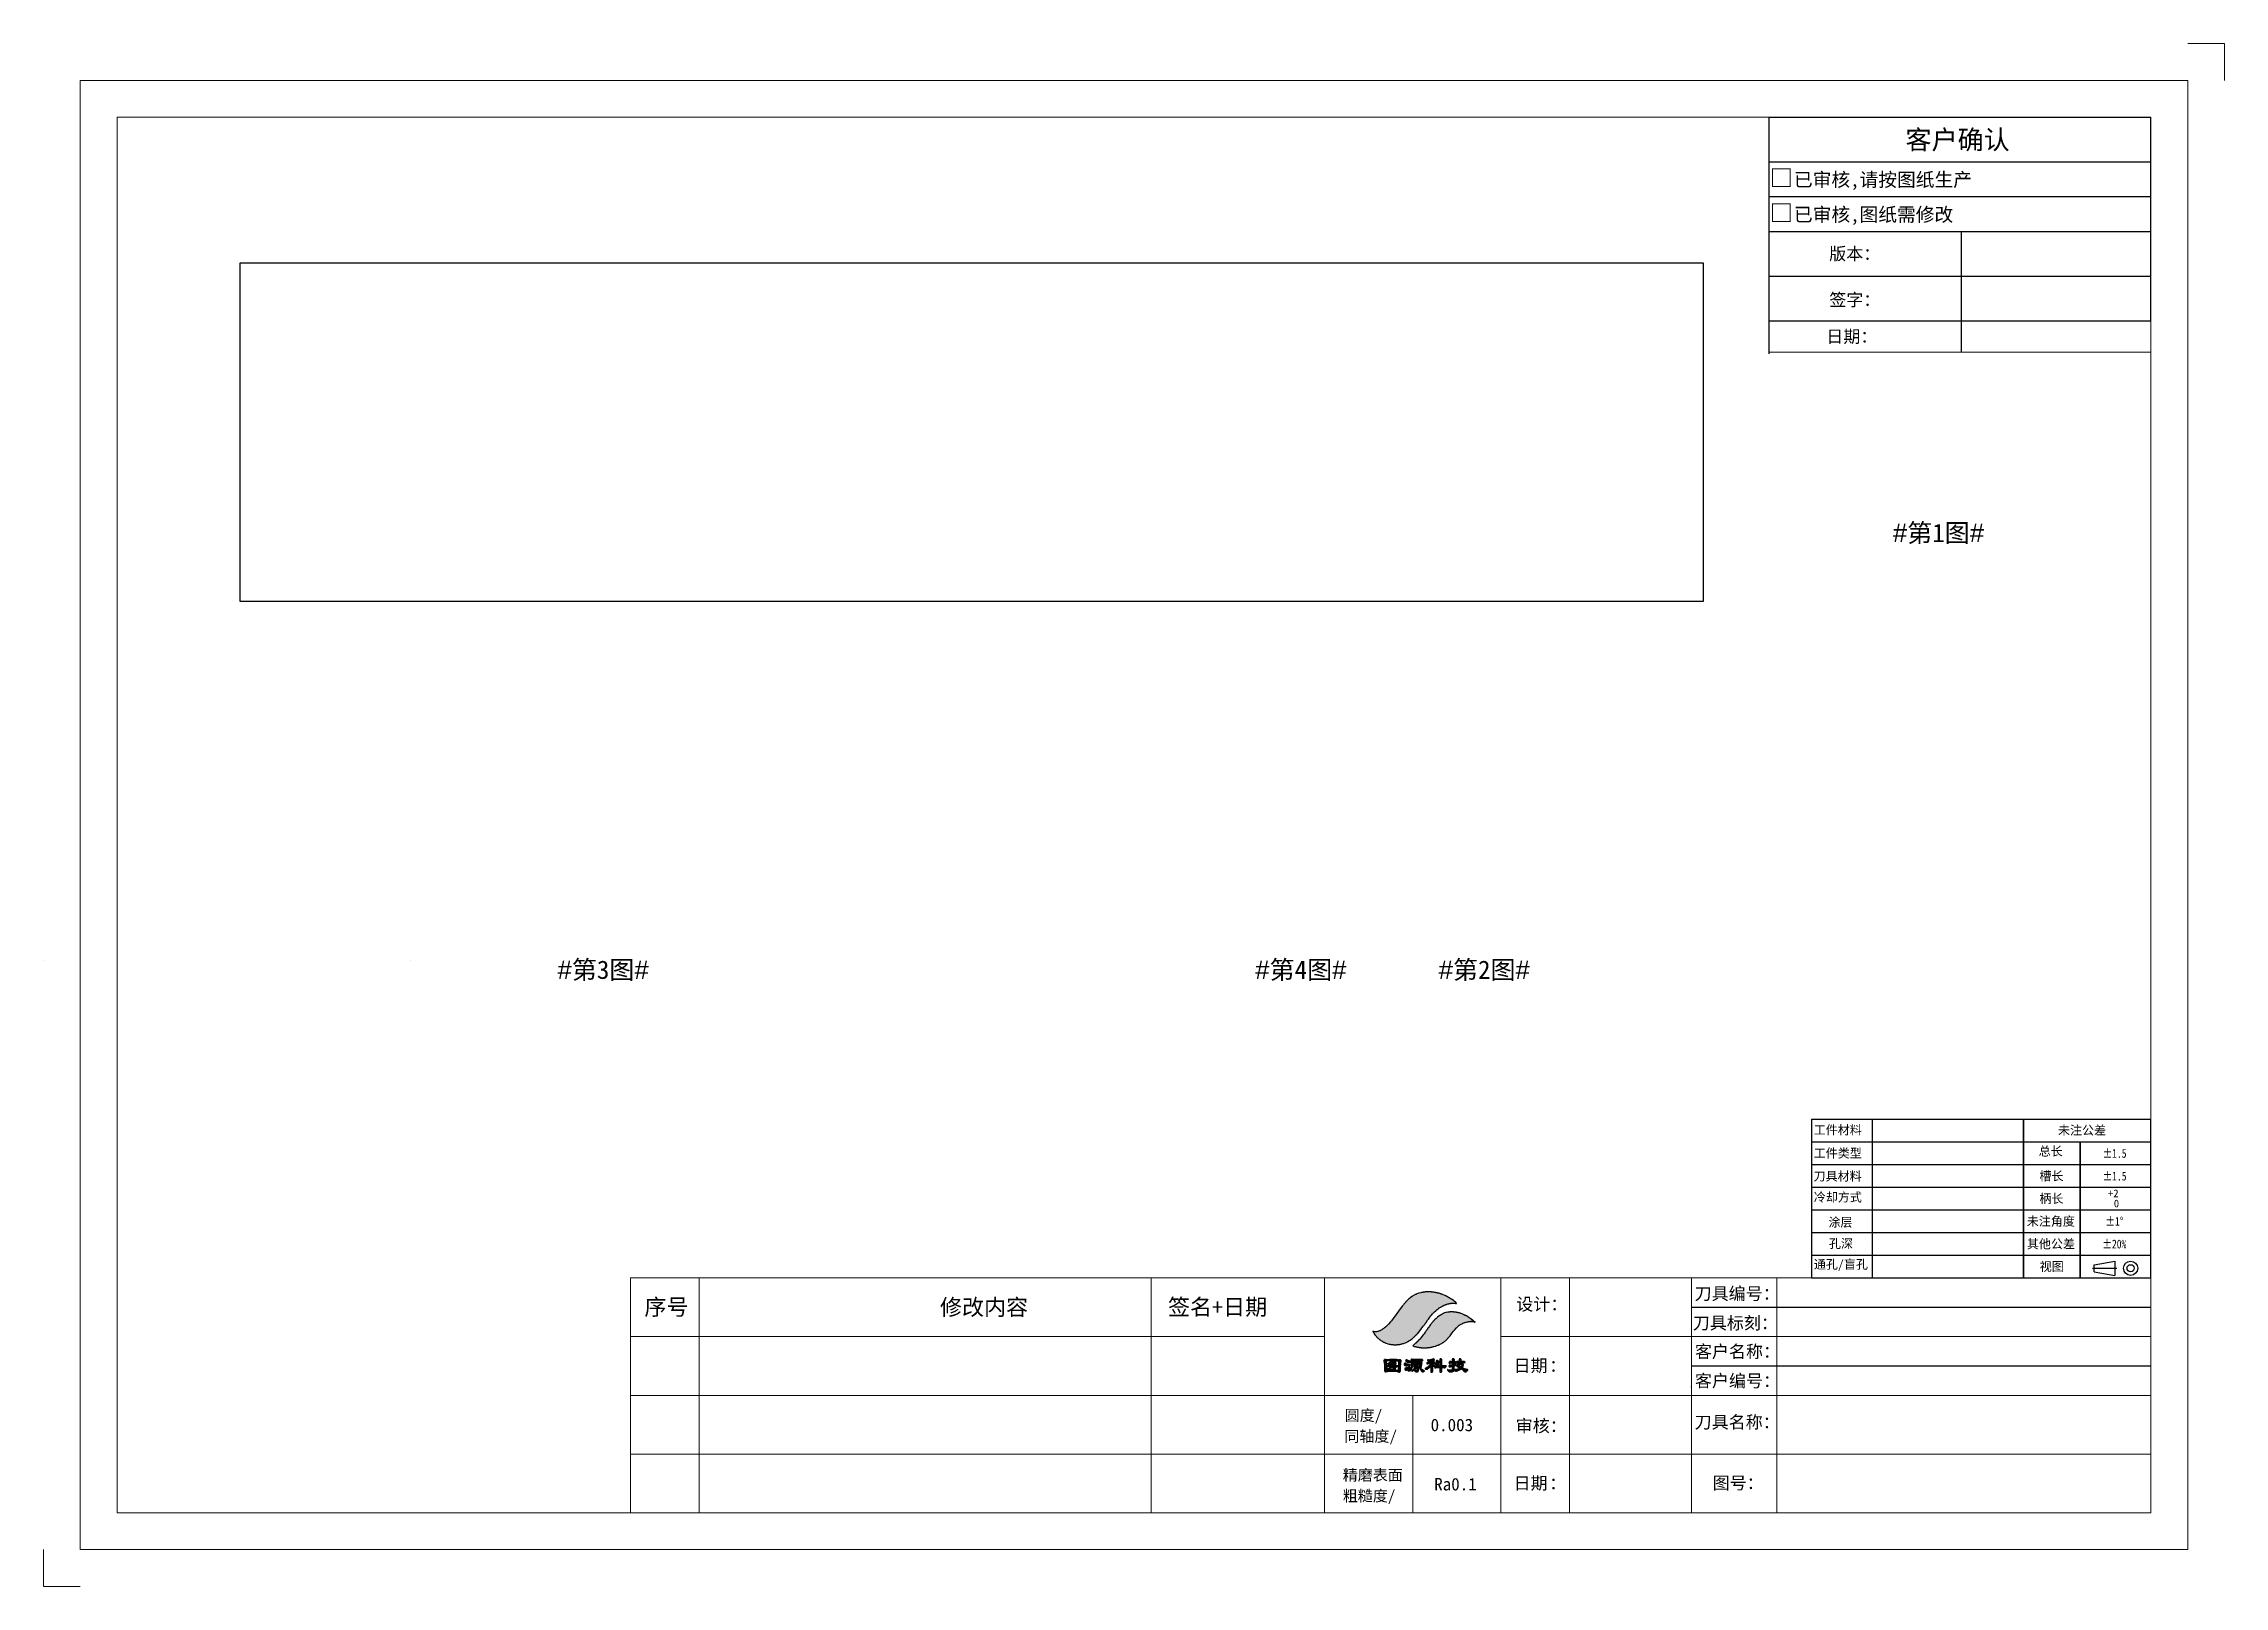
# Model space of a CAD drawing. Header units: millimetres. Extents: x 0 to 297, y 0 to 210.
import ezdxf
from ezdxf.enums import TextEntityAlignment as Align

# ---------------------------------------------------------------- set-up
doc = ezdxf.new("R2010")
doc.units = ezdxf.units.MM
doc.layers.add('图框', color=7, linetype='Continuous')
doc.styles.get("Standard").update_dxf_attribs({"font": 'arial.ttf'})
doc.styles.add('样式 1', font='simsunb.ttf')

msp = doc.modelspace()

# ---------------------------------------------------------------- texts
at = {"char_height": 2.5, "attachment_point": 1}
for s, insert in [('#{\\fSimSun|b0|i0|c134|p2;第1图}#', (251.86, 144.65)), ('#{\\fSimSun|b0|i0|c134|p2;第3图}#', (70, 85.19)), ('#{\\fSimSun|b0|i0|c134|p2;第4图}#', (165.02, 85.19)), ('#{\\fSimSun|b0|i0|c134|p2;第2图}#', (190, 85.19))]:
    msp.add_mtext_dynamic_manual_height_columns(s, width=16.2558, gutter_width=12.5, heights=[0], dxfattribs=dict(at, insert=insert))

# ---------------------------------------------------------------- blocks, each defined once
blk = doc.blocks.new('a1')
h = blk.add_hatch(color=40)
h.dxf.hatch_style = 1
h.paths.add_polyline_path([(836, 304), (854, 325), (889, 367), (899, 377), (903, 382), (913, 392), (917, 394), (929, 407), (937, 413), (951, 424), (958, 427), (961, 430), (967, 435), (992, 450), (1005, 457), (1031, 469), (1034, 469), (1035, 470), (1038, 471), (1050, 475), (1056, 477), (1068, 481), (1091, 487), (1103, 490), (1126, 496), (1133, 497), (1136, 498), (1143, 499), (1152, 500), (1157, 501), (1165, 503), (1173, 503), (1177, 503), (1185, 503), (1185, 505), (1187, 505), (1217, 505), (1217, 503), (1222, 503), (1224, 503), (1229, 503), (1231, 503), (1232, 503), (1234, 502), (1240, 501), (1244, 500), (1250, 499), (1258, 497), (1262, 496), (1269, 492), (1273, 489), (1277, 489), (1282, 489), (1281, 491), (1279, 492), (1277, 492), (1277, 495), (1275, 494), (1274, 496), (1273, 498), (1271, 499), (1269, 498), (1242, 521), (1228, 532), (1199, 551), (1198, 553), (1196, 554), (1194, 554), (1190, 558), (1187, 560), (1182, 563), (1173, 570), (1168, 573), (1157, 582), (1156, 584), (1154, 585), (1152, 584), (1133, 598), (1122, 604), (1102, 615), (1092, 620), (1088, 622), (1078, 627), (1072, 632), (1069, 633), (1061, 635), (1053, 639), (1049, 641), (1041, 645), (1023, 653), (1014, 656), (996, 664), (980, 669), (972, 672), (956, 677), (950, 679), (944, 681), (936, 682), (932, 683), (924, 685), (915, 687), (910, 688), (901, 690), (893, 691), (889, 692), (880, 693), (871, 693), (866, 694), (856, 697), (849, 697), (845, 697), (838, 697), (838, 699), (807, 699), (792, 699), (761, 699), (761, 697), (756, 697), (754, 697), (748, 697), (746, 697), (745, 696), (743, 696), (733, 695), (729, 694), (719, 693), (692, 687), (679, 684), (652, 677), (641, 671), (634, 668), (622, 665), (609, 658), (602, 655), (588, 648), (580, 642), (576, 639), (567, 634), (563, 631), (561, 630), (557, 628), (556, 626), (554, 625), (552, 625), (546, 619), (542, 616), (534, 612), (509, 591), (496, 580), (471, 559), (456, 544), (448, 537), (433, 522), (433, 520), (432, 520), (432, 518), (426, 512), (423, 509), (417, 503), (416, 500), (413, 498), (393, 475), (383, 463), (365, 438), (351, 419), (344, 409), (330, 389), (328, 388), (327, 386), (327, 384), (321, 378), (319, 375), (315, 367), (313, 366), (312, 365), (312, 362), (306, 357), (304, 353), (300, 346), (298, 345), (297, 343), (297, 341), (293, 337), (291, 334), (288, 329), (285, 325), (284, 323), (281, 319), (279, 318), (278, 316), (279, 314), (274, 310), (272, 308), (270, 302), (268, 301), (267, 300), (267, 297), (262, 294), (260, 291), (258, 286), (256, 285), (255, 283), (255, 281), (251, 277), (249, 274), (246, 269), (233, 252), (227, 244), (215, 227), (187, 193), (173, 176), (145, 142), (139, 136), (136, 133), (130, 127), (129, 126), (128, 124), (105, 101), (93, 89), (70, 66), (69, 65), (67, 64), (61, 58), (58, 55), (52, 49), (31, 32), (20, 23), (-1, 5), (-1, 3), (-1, 2), (0, 0), (12, -2), (18, -3), (30, -8), (38, -10), (42, -11), (50, -13), (56, -14), (59, -14), (65, -16), (75, -18), (80, -19), (90, -21), (119, -26), (133, -29), (162, -33), (170, -33), (174, -33), (182, -33), (182, -35), (196, -35), (203, -35), (217, -35), (217, -37), (236, -37), (245, -37), (264, -37), (264, -35), (277, -35), (284, -35), (298, -35), (298, -33), (306, -33), (310, -33), (318, -33), (329, -31), (335, -30), (346, -29), (355, -28), (360, -27), (370, -26), (374, -26), (376, -25), (380, -24), (390, -22), (395, -21), (405, -19), (426, -14), (436, -11), (457, -6), (473, -1), (481, 2), (497, 7), (516, 15), (526, 19), (545, 27), (558, 33), (564, 36), (576, 42), (592, 52), (601, 57), (617, 68), (621, 71), (623, 72), (627, 74), (630, 77), (632, 79), (637, 80), (658, 98), (669, 107), (690, 125), (701, 136), (706, 141), (716, 151), (726, 162), (730, 168), (740, 180), (766, 211), (779, 227), (803, 261)])
for p, q in [((383, 463), (365, 438)), ((393, 475), (383, 463)), ((413, 498), (393, 475)), ((415, 500), (413, 498)), ((416, 501), (415, 500)), ((417, 503), (416, 501)), ((423, 509), (417, 503)), ((426, 512), (423, 509)), ((432, 518), (426, 512)), ((433, 520), (432, 520)), ((432, 520), (432, 518)), ((448, 537), (433, 522)), ((433, 522), (433, 520)), ((456, 544), (448, 537)), ((471, 559), (456, 544)), ((496, 580), (471, 559)), ((509, 591), (496, 580)), ((534, 612), (509, 591)), ((542, 616), (534, 612)), ((546, 619), (542, 616)), ((552, 625), (546, 619)), ((554, 625), (552, 625)), ((556, 626), (554, 625)), ((557, 628), (556, 626)), ((561, 630), (557, 628)), ((563, 631), (561, 630)), ((567, 634), (563, 631)), ((576, 639), (567, 634)), ((580, 642), (576, 639)), ((588, 648), (580, 642)), ((602, 655), (588, 648)), ((609, 658), (602, 655)), ((622, 665), (609, 658)), ((634, 668), (622, 665)), ((641, 671), (634, 668)), ((652, 677), (641, 671)), ((679, 684), (652, 677)), ((692, 687), (679, 684)), ((719, 693), (692, 687)), ((729, 694), (719, 693)), ((733, 695), (729, 694)), ((743, 696), (733, 695)), ((745, 696), (743, 696)), ((746, 697), (745, 696)), ((748, 697), (746, 697)), ((754, 697), (748, 697)), ((756, 697), (754, 697)), ((761, 697), (756, 697)), ((792, 699), (761, 699)), ((761, 699), (761, 698)), ((761, 698), (761, 698)), ((761, 698), (761, 697)), ((807, 699), (792, 699)), ((838, 699), (807, 699)), ((838, 698), (838, 699)), ((838, 697), (838, 698)), ((838, 698), (838, 698)), ((845, 697), (838, 697)), ((849, 697), (845, 697)), ((856, 697), (849, 697)), ((866, 694), (856, 697)), ((871, 693), (866, 694)), ((880, 693), (871, 693)), ((889, 692), (880, 693)), ((893, 691), (889, 692)), ((901, 690), (893, 691)), ((910, 688), (901, 690)), ((915, 687), (910, 688)), ((924, 685), (915, 687)), ((932, 683), (924, 685)), ((936, 682), (932, 683)), ((944, 681), (936, 682)), ((949, 679), (944, 681)), ((951, 678), (949, 679)), ((956, 677), (951, 678)), ((972, 672), (956, 677)), ((967, 435), (992, 450)), ((980, 669), (972, 672)), ((996, 664), (980, 669)), ((992, 450), (1005, 457)), ((1014, 656), (996, 664)), ((1005, 457), (1031, 469)), ((1023, 653), (1014, 656)), ((1041, 645), (1023, 653)), ((1031, 469), (1034, 469)), ((1034, 469), (1035, 470)), ((1035, 470), (1038, 471)), ((1038, 471), (1050, 475)), ((1049, 641), (1041, 645)), ((1053, 639), (1049, 641)), ((1050, 475), (1056, 477)), ((1061, 635), (1053, 639)), ((1056, 477), (1068, 481)), ((1069, 633), (1061, 635)), ((1068, 481), (1091, 487)), ((1072, 632), (1069, 633)), ((1078, 627), (1072, 632)), ((1088, 622), (1078, 627)), ((1092, 620), (1088, 622)), ((1091, 487), (1103, 490)), ((1102, 615), (1092, 620)), ((1122, 604), (1102, 615)), ((1103, 490), (1126, 496)), ((1133, 598), (1122, 604)), ((1126, 496), (1133, 497)), ((1152, 584), (1133, 598)), ((1133, 497), (1136, 498)), ((1136, 498), (1143, 499)), ((1143, 499), (1152, 500)), ((1154, 585), (1152, 584)), ((1152, 500), (1157, 501)), ((1156, 584), (1154, 585)), ((1157, 582), (1156, 584)), ((1168, 573), (1157, 582)), ((1157, 501), (1165, 503)), ((1165, 503), (1173, 503)), ((1173, 570), (1168, 573)), ((1182, 563), (1173, 570)), ((1173, 503), (1177, 503)), ((1177, 503), (1185, 503)), ((1187, 560), (1182, 563)), ((1185, 504), (1185, 505)), ((1185, 505), (1187, 505)), ((1187, 505), (1185, 505)), ((1185, 505), (1187, 505)), ((1185, 503), (1185, 504)), ((1185, 504), (1185, 504)), ((1190, 558), (1187, 560)), ((1187, 505), (1217, 505)), ((1217, 505), (1187, 505)), ((1187, 505), (1217, 505)), ((1194, 554), (1190, 558)), ((1196, 554), (1194, 554)), ((1198, 553), (1196, 554)), ((1199, 551), (1198, 553)), ((1228, 532), (1199, 551)), ((1217, 505), (1217, 504)), ((1217, 504), (1217, 504)), ((1217, 504), (1217, 503)), ((1217, 503), (1222, 503)), ((1222, 503), (1224, 503)), ((1224, 503), (1229, 503)), ((1242, 521), (1228, 532)), ((1229, 503), (1231, 503)), ((1231, 503), (1232, 503)), ((1232, 503), (1234, 502)), ((1234, 502), (1240, 501)), ((1240, 501), (1244, 500)), ((1269, 498), (1242, 521)), ((1244, 500), (1250, 499)), ((1250, 499), (1258, 497)), ((1258, 497), (1262, 496)), ((1262, 496), (1269, 492)), ((1271, 499), (1269, 498)), ((1269, 492), (1273, 489)), ((1273, 498), (1271, 499)), ((1274, 496), (1273, 498)), ((1273, 489), (1277, 489)), ((1275, 495), (1274, 496)), ((1276, 494), (1275, 495)), ((1277, 495), (1276, 494)), ((1277, 494), (1277, 495)), ((1277, 493), (1277, 494)), ((1277, 492), (1277, 493)), ((1279, 492), (1277, 492)), ((1277, 489), (1282, 489)), ((1281, 491), (1279, 492)), ((1282, 489), (1281, 491)), ((20, 23), (-1, 5)), ((-1, 5), (-1, 3)), ((-1, 3), (-1, 2)), ((-1, 2), (0, 0)), ((0, 0), (12, -2)), ((31, 32), (20, 23)), ((52, 49), (31, 32)), ((58, 55), (52, 49)), ((61, 58), (58, 55)), ((67, 64), (61, 58)), ((68, 65), (67, 64)), ((69, 65), (68, 65)), ((70, 66), (69, 65)), ((93, 89), (70, 66)), ((105, 101), (93, 89)), ((128, 124), (105, 101)), ((129, 125), (128, 124)), ((130, 127), (129, 126)), ((129, 126), (129, 125)), ((136, 133), (130, 127)), ((139, 136), (136, 133)), ((145, 142), (139, 136)), ((173, 176), (145, 142)), ((187, 193), (173, 176)), ((215, 227), (187, 193)), ((227, 244), (215, 227)), ((233, 252), (227, 244)), ((246, 269), (233, 252)), ((249, 274), (246, 269)), ((251, 277), (249, 274)), ((255, 281), (251, 277)), ((256, 285), (255, 283)), ((255, 283), (255, 281)), ((258, 286), (256, 285)), ((260, 291), (258, 286)), ((262, 294), (260, 291)), ((267, 297), (262, 294)), ((268, 301), (267, 300)), ((267, 300), (267, 297)), ((270, 302), (268, 301)), ((272, 308), (270, 302)), ((274, 310), (272, 308)), ((279, 314), (274, 310)), ((279, 318), (278, 316)), ((278, 316), (279, 314)), ((281, 319), (279, 318)), ((284, 323), (281, 319)), ((285, 325), (284, 323)), ((288, 329), (285, 325)), ((291, 334), (288, 329)), ((293, 337), (291, 334)), ((297, 341), (293, 337)), ((298, 345), (297, 343)), ((297, 343), (297, 341)), ((300, 346), (298, 345)), ((304, 353), (300, 346)), ((306, 357), (304, 353)), ((312, 362), (306, 357)), ((313, 366), (312, 365)), ((312, 365), (312, 362)), ((315, 367), (313, 366)), ((319, 375), (315, 367)), ((321, 378), (319, 375)), ((327, 384), (321, 378)), ((328, 388), (327, 386)), ((327, 386), (327, 384)), ((330, 389), (328, 388)), ((344, 409), (330, 389)), ((351, 419), (344, 409)), ((365, 438), (351, 419)), ((473, -1), (481, 2)), ((481, 2), (497, 7)), ((497, 7), (516, 15)), ((516, 15), (526, 19)), ((526, 19), (545, 27)), ((545, 27), (558, 33)), ((558, 33), (564, 36)), ((564, 36), (576, 42)), ((576, 42), (592, 52)), ((592, 52), (601, 57)), ((601, 57), (617, 68)), ((617, 68), (621, 71)), ((621, 71), (623, 72)), ((623, 72), (627, 74)), ((627, 74), (630, 77)), ((630, 77), (632, 79)), ((632, 79), (637, 80)), ((637, 80), (658, 98)), ((658, 98), (669, 107)), ((669, 107), (690, 125)), ((690, 125), (701, 136)), ((701, 136), (706, 141)), ((706, 141), (716, 151)), ((716, 151), (726, 162)), ((726, 162), (730, 168)), ((730, 168), (740, 180)), ((740, 180), (766, 211)), ((766, 211), (779, 227)), ((779, 227), (803, 261)), ((803, 261), (836, 304)), ((836, 304), (854, 325)), ((854, 325), (889, 367)), ((889, 367), (899, 377)), ((899, 377), (903, 382)), ((903, 382), (913, 392)), ((913, 392), (917, 394)), ((917, 394), (929, 407)), ((929, 407), (937, 413)), ((937, 413), (951, 424)), ((951, 424), (958, 427)), ((958, 427), (961, 430)), ((961, 430), (967, 435)), ((12, -2), (18, -3)), ((18, -3), (30, -8)), ((30, -8), (38, -10)), ((38, -10), (42, -11)), ((42, -11), (50, -13)), ((50, -13), (56, -14)), ((56, -14), (59, -14)), ((59, -14), (65, -16)), ((65, -16), (75, -18)), ((75, -18), (80, -19)), ((80, -19), (90, -21)), ((90, -21), (119, -26)), ((119, -26), (133, -29)), ((133, -29), (162, -33)), ((162, -33), (170, -33)), ((170, -33), (174, -33)), ((174, -33), (182, -33)), ((182, -33), (182, -34)), ((182, -34), (182, -34)), ((182, -34), (182, -35)), ((182, -35), (196, -35)), ((196, -35), (203, -35)), ((203, -35), (217, -35)), ((217, -35), (217, -36)), ((217, -36), (217, -36)), ((217, -36), (217, -37)), ((217, -37), (236, -37)), ((236, -37), (245, -37)), ((245, -37), (264, -37)), ((264, -36), (264, -35)), ((264, -35), (277, -35)), ((264, -37), (264, -36)), ((264, -36), (264, -36)), ((277, -35), (284, -35)), ((284, -35), (298, -35)), ((298, -34), (298, -33)), ((298, -33), (306, -33)), ((298, -35), (298, -34)), ((298, -34), (298, -34)), ((306, -33), (310, -33)), ((310, -33), (318, -33)), ((318, -33), (329, -31)), ((329, -31), (335, -30)), ((335, -30), (346, -29)), ((346, -29), (355, -28)), ((355, -28), (360, -27)), ((360, -27), (370, -26)), ((370, -26), (374, -26)), ((374, -26), (376, -25)), ((376, -25), (380, -24)), ((380, -24), (390, -22)), ((390, -22), (395, -21)), ((395, -21), (405, -19)), ((405, -19), (426, -14)), ((426, -14), (436, -11)), ((436, -11), (457, -6)), ((457, -6), (473, -1))]:
    blk.add_line(p, q)
blk = doc.blocks.new('a2')
h = blk.add_hatch(color=132)
h.dxf.hatch_style = 1
h.paths.add_polyline_path([(1143, 250), (1174, 293), (1195, 321), (1206, 334), (1229, 359), (1231, 360), (1232, 361), (1233, 364), (1257, 388), (1269, 400), (1294, 425), (1313, 441), (1323, 449), (1343, 466), (1353, 471), (1357, 474), (1366, 481), (1370, 484), (1372, 485), (1376, 488), (1396, 500), (1406, 506), (1426, 518), (1437, 523), (1442, 526), (1453, 531), (1459, 534), (1462, 535), (1473, 539), (1484, 545), (1490, 548), (1502, 552), (1510, 554), (1514, 555), (1522, 558), (1524, 559), (1544, 565), (1549, 566), (1560, 568), (1567, 569), (1570, 570), (1577, 571), (1586, 572), (1590, 573), (1599, 576), (1605, 574), (1608, 575), (1614, 577), (1623, 577), (1628, 577), (1637, 577), (1637, 579), (1648, 579), (1653, 579), (1664, 579), (1664, 577), (1673, 577), (1678, 577), (1687, 577), (1696, 576), (1700, 575), (1709, 573), (1711, 571), (1714, 572), (1716, 574), (1717, 581), (1715, 583), (1711, 584), (1705, 590), (1702, 593), (1696, 599), (1669, 622), (1655, 632), (1627, 653), (1620, 657), (1616, 659), (1611, 664), (1606, 666), (1604, 667), (1601, 671), (1596, 673), (1594, 674), (1590, 677), (1568, 691), (1556, 698), (1534, 712), (1514, 721), (1509, 724), (1498, 729), (1496, 730), (1493, 731), (1487, 734), (1484, 735), (1468, 743), (1448, 750), (1438, 754), (1418, 762), (1406, 766), (1400, 768), (1388, 772), (1376, 776), (1371, 777), (1359, 781), (1346, 784), (1339, 785), (1326, 789), (1321, 789), (1317, 790), (1307, 793), (1302, 794), (1292, 795), (1265, 800), (1252, 802), (1225, 807), (1219, 807), (1215, 807), (1209, 807), (1209, 809), (1199, 809), (1194, 809), (1184, 809), (1184, 810), (1151, 810), (1134, 810), (1101, 810), (1101, 809), (1091, 809), (1086, 809), (1076, 809), (1076, 807), (1070, 807), (1066, 807), (1060, 807), (1049, 804), (1044, 803), (1033, 803), (1025, 801), (1021, 801), (1013, 799), (1003, 797), (998, 796), (988, 794), (954, 786), (938, 781), (905, 771), (897, 765), (892, 763), (882, 760), (870, 754), (864, 751), (852, 745), (834, 734), (826, 729), (808, 718), (802, 713), (799, 711), (792, 708), (768, 688), (756, 678), (732, 658), (712, 638), (702, 628), (681, 607), (681, 606), (680, 605), (680, 604), (674, 598), (671, 595), (665, 589), (641, 560), (629, 546), (604, 517), (531, 416), (494, 366), (420, 265), (382, 219), (363, 197), (325, 151), (304, 130), (293, 119), (272, 98), (267, 95), (265, 93), (261, 89), (241, 72), (231, 65), (210, 50), (205, 46), (200, 43), (190, 36), (184, 32), (173, 26), (166, 23), (163, 21), (156, 18), (145, 13), (139, 11), (128, 7), (108, 1), (98, -1), (77, -6), (58, -6), (48, -6), (29, -6), (21, -3), (17, -2), (9, -2), (9, -4), (7, -4), (5, -5), (5, -7), (6, -9), (14, -24), (19, -31), (29, -44), (28, -46), (29, -48), (31, -49), (46, -71), (53, -81), (70, -101), (74, -103), (76, -105), (78, -110), (91, -123), (97, -129), (110, -142), (124, -152), (130, -158), (139, -166), (148, -172), (153, -176), (164, -184), (184, -196), (194, -202), (214, -214), (222, -218), (226, -220), (234, -224), (244, -228), (249, -230), (258, -235), (261, -235), (263, -235), (266, -238), (295, -249), (310, -253), (340, -260), (343, -261), (353, -263), (358, -264), (368, -266), (372, -267), (374, -267), (378, -268), (389, -269), (394, -270), (405, -271), (408, -271), (409, -272), (412, -272), (417, -272), (420, -272), (425, -272), (425, -274), (453, -274), (467, -274), (495, -274), (495, -272), (501, -272), (503, -272), (509, -272), (522, -270), (529, -269), (542, -268), (550, -266), (554, -266), (562, -264), (584, -260), (595, -257), (616, -251), (619, -250), (623, -250), (631, -247), (635, -246), (643, -243), (671, -234), (684, -228), (710, -214), (717, -210), (720, -209), (727, -205), (738, -199), (743, -195), (754, -188), (756, -188), (758, -187), (759, -185), (763, -183), (765, -182), (769, -179), (788, -166), (798, -159), (816, -143), (826, -135), (831, -130), (842, -121), (849, -114), (853, -110), (861, -103), (864, -101), (875, -90), (880, -85), (892, -74), (892, -72), (893, -72), (893, -70), (902, -62), (906, -57), (915, -49), (944, -14), (959, 4), (988, 39), (1010, 70), (1022, 85), (1044, 115), (1054, 129), (1059, 136), (1070, 150), (1080, 164), (1085, 171), (1095, 185), (1127, 228)])
for p, q in [((604, 517), (531, 416)), ((629, 546), (604, 517)), ((641, 560), (629, 546)), ((665, 589), (641, 560)), ((671, 595), (665, 589)), ((674, 598), (671, 595)), ((680, 604), (674, 598)), ((681, 606), (680, 605)), ((680, 605), (680, 604)), ((702, 628), (681, 607)), ((681, 607), (681, 606)), ((712, 638), (702, 628)), ((732, 658), (712, 638)), ((756, 678), (732, 658)), ((768, 688), (756, 678)), ((792, 708), (768, 688)), ((799, 711), (792, 708)), ((802, 713), (799, 711)), ((808, 718), (802, 713)), ((826, 729), (808, 718)), ((834, 734), (826, 729)), ((852, 745), (834, 734)), ((864, 751), (852, 745)), ((870, 754), (864, 751)), ((882, 760), (870, 754)), ((892, 763), (882, 760)), ((897, 765), (892, 763)), ((905, 771), (897, 765)), ((938, 781), (905, 771)), ((954, 786), (938, 781)), ((988, 794), (954, 786)), ((998, 796), (988, 794)), ((1003, 797), (998, 796)), ((1013, 799), (1003, 797)), ((1021, 801), (1013, 799)), ((1025, 801), (1021, 801)), ((1033, 803), (1025, 801)), ((1044, 803), (1033, 803)), ((1049, 804), (1044, 803)), ((1060, 807), (1049, 804)), ((1066, 807), (1060, 807)), ((1070, 807), (1066, 807)), ((1076, 807), (1070, 807)), ((1086, 809), (1076, 809)), ((1076, 809), (1076, 808)), ((1076, 808), (1076, 808)), ((1076, 808), (1076, 807)), ((1091, 809), (1086, 809)), ((1101, 809), (1091, 809)), ((1134, 810), (1101, 810)), ((1101, 810), (1101, 810)), ((1101, 810), (1101, 809)), ((1101, 809), (1101, 809)), ((1151, 810), (1134, 810)), ((1184, 810), (1151, 810)), ((1184, 809), (1184, 810)), ((1184, 810), (1184, 810)), ((1194, 809), (1184, 809)), ((1184, 809), (1184, 809)), ((1199, 809), (1194, 809)), ((1209, 809), (1199, 809)), ((1209, 808), (1209, 809)), ((1209, 807), (1209, 808)), ((1209, 808), (1209, 808)), ((1215, 807), (1209, 807)), ((1219, 807), (1215, 807)), ((1225, 807), (1219, 807)), ((1252, 802), (1225, 807)), ((1265, 800), (1252, 802)), ((1292, 795), (1265, 800)), ((1302, 794), (1292, 795)), ((1307, 793), (1302, 794)), ((1317, 790), (1307, 793)), ((1313, 441), (1323, 449)), ((1321, 789), (1317, 790)), ((1322, 789), (1321, 789)), ((1326, 789), (1322, 789)), ((1323, 449), (1343, 466)), ((1339, 785), (1326, 789)), ((1346, 784), (1339, 785)), ((1343, 466), (1353, 471)), ((1359, 781), (1346, 784)), ((1353, 471), (1357, 474)), ((1357, 474), (1366, 481)), ((1371, 777), (1359, 781)), ((1366, 481), (1370, 484)), ((1370, 484), (1372, 485)), ((1376, 776), (1371, 777)), ((1372, 485), (1376, 488)), ((1388, 772), (1376, 776)), ((1376, 488), (1396, 500)), ((1400, 768), (1388, 772)), ((1396, 500), (1406, 506)), ((1406, 766), (1400, 768)), ((1418, 762), (1406, 766)), ((1406, 506), (1426, 518)), ((1438, 754), (1418, 762)), ((1426, 518), (1437, 523)), ((1437, 523), (1442, 526)), ((1448, 750), (1438, 754)), ((1442, 526), (1453, 531)), ((1468, 743), (1448, 750)), ((1453, 531), (1459, 534)), ((1459, 534), (1462, 535)), ((1462, 535), (1473, 539)), ((1484, 735), (1468, 743)), ((1473, 539), (1484, 545)), ((1487, 734), (1484, 735)), ((1484, 545), (1490, 548)), ((1493, 731), (1487, 734)), ((1490, 548), (1502, 552)), ((1495, 730), (1493, 731)), ((1496, 730), (1495, 730)), ((1498, 729), (1496, 730)), ((1509, 724), (1498, 729)), ((1502, 552), (1510, 554)), ((1514, 721), (1509, 724)), ((1510, 554), (1514, 555)), ((1534, 712), (1514, 721)), ((1514, 555), (1522, 558)), ((1522, 558), (1524, 559)), ((1524, 559), (1544, 565)), ((1556, 698), (1534, 712)), ((1544, 565), (1549, 566)), ((1549, 566), (1560, 568)), ((1568, 691), (1556, 698)), ((1560, 568), (1567, 569)), ((1567, 569), (1570, 570)), ((1590, 677), (1568, 691)), ((1570, 570), (1577, 571)), ((1577, 571), (1586, 572)), ((1586, 572), (1590, 573)), ((1594, 674), (1590, 677)), ((1590, 573), (1599, 576)), ((1596, 673), (1594, 674)), ((1601, 671), (1596, 673)), ((1599, 576), (1605, 574)), ((1604, 667), (1601, 671)), ((1606, 666), (1604, 667)), ((1605, 574), (1608, 575)), ((1611, 664), (1606, 666)), ((1608, 575), (1614, 577)), ((1616, 659), (1611, 664)), ((1614, 577), (1623, 577)), ((1620, 657), (1616, 659)), ((1627, 653), (1620, 657)), ((1623, 577), (1628, 577)), ((1655, 632), (1627, 653)), ((1628, 577), (1637, 577)), ((1637, 578), (1637, 579)), ((1637, 579), (1648, 579)), ((1637, 577), (1637, 578)), ((1637, 578), (1637, 578)), ((1648, 579), (1653, 579)), ((1653, 579), (1664, 579)), ((1669, 622), (1655, 632)), ((1664, 579), (1664, 578)), ((1664, 578), (1664, 578)), ((1664, 578), (1664, 577)), ((1664, 577), (1673, 577)), ((1696, 599), (1669, 622)), ((1673, 577), (1678, 577)), ((1678, 577), (1687, 577)), ((1687, 577), (1696, 576)), ((1702, 593), (1696, 599)), ((1696, 576), (1700, 575)), ((1700, 575), (1709, 573)), ((1705, 590), (1702, 593)), ((1711, 584), (1705, 590)), ((1709, 573), (1711, 571)), ((1715, 583), (1711, 584)), ((1711, 571), (1714, 572)), ((1714, 572), (1716, 574)), ((1717, 581), (1715, 583)), ((1716, 574), (1717, 581)), ((108, 1), (98, -1)), ((128, 7), (108, 1)), ((139, 11), (128, 7)), ((145, 13), (139, 11)), ((156, 18), (145, 13)), ((163, 21), (156, 18)), ((166, 23), (163, 21)), ((173, 26), (166, 23)), ((184, 32), (173, 26)), ((190, 36), (184, 32)), ((200, 43), (190, 36)), ((204, 45), (200, 43)), ((206, 47), (204, 45)), ((210, 50), (206, 47)), ((231, 65), (210, 50)), ((241, 72), (231, 65)), ((261, 89), (241, 72)), ((265, 93), (261, 89)), ((267, 95), (265, 93)), ((272, 98), (267, 95)), ((293, 119), (272, 98)), ((304, 130), (293, 119)), ((325, 151), (304, 130)), ((363, 197), (325, 151)), ((382, 219), (363, 197)), ((420, 265), (382, 219)), ((494, 366), (420, 265)), ((531, 416), (494, 366)), ((944, -14), (959, 4)), ((959, 4), (988, 39)), ((988, 39), (1010, 70)), ((1010, 70), (1022, 85)), ((1022, 85), (1044, 115)), ((1044, 115), (1054, 129)), ((1054, 129), (1059, 136)), ((1059, 136), (1070, 150)), ((1070, 150), (1080, 164)), ((1080, 164), (1085, 171)), ((1085, 171), (1095, 185)), ((1095, 185), (1127, 228)), ((1127, 228), (1143, 250)), ((1143, 250), (1174, 293)), ((1174, 293), (1195, 321)), ((1195, 321), (1206, 334)), ((1206, 334), (1229, 359)), ((1229, 359), (1231, 360)), ((1231, 360), (1232, 361)), ((1232, 361), (1233, 364)), ((1233, 364), (1257, 388)), ((1257, 388), (1269, 400)), ((1269, 400), (1294, 425)), ((1294, 425), (1313, 441)), ((7, -4), (5, -5)), ((5, -5), (5, -7)), ((5, -7), (6, -9)), ((6, -9), (14, -24)), ((9, -4), (7, -4)), ((7, -4), (9, -4)), ((9, -4), (7, -4)), ((17, -2), (9, -2)), ((9, -2), (9, -6)), ((9, -6), (9, -2)), ((9, -2), (9, -6)), ((9, -6), (9, -4)), ((9, -4), (9, -6)), ((9, -6), (9, -4)), ((14, -24), (19, -31)), ((21, -3), (17, -2)), ((19, -31), (29, -44)), ((29, -6), (21, -3)), ((29, -44), (28, -46)), ((28, -46), (29, -48)), ((48, -6), (29, -6)), ((29, -48), (31, -49)), ((31, -49), (46, -71)), ((46, -71), (53, -81)), ((58, -6), (48, -6)), ((53, -81), (70, -101)), ((77, -6), (58, -6)), ((70, -101), (74, -103)), ((74, -103), (76, -105)), ((76, -105), (78, -110)), ((98, -1), (77, -6)), ((78, -110), (91, -123)), ((91, -123), (97, -129)), ((97, -129), (110, -142)), ((110, -142), (124, -152)), ((124, -152), (130, -158)), ((130, -158), (142, -170)), ((137, -163), (137, -165)), ((137, -165), (137, -163)), ((137, -163), (137, -165)), ((137, -165), (148, -172)), ((148, -172), (153, -176)), ((153, -176), (164, -184)), ((164, -184), (184, -196)), ((184, -196), (194, -202)), ((194, -202), (214, -214)), ((214, -214), (222, -218)), ((222, -218), (226, -220)), ((226, -220), (234, -224)), ((234, -224), (244, -228)), ((244, -228), (249, -230)), ((249, -230), (258, -235)), ((258, -235), (261, -235)), ((261, -235), (263, -235)), ((263, -235), (266, -238)), ((266, -238), (295, -249)), ((295, -249), (310, -253)), ((310, -253), (340, -260)), ((340, -260), (341, -261)), ((341, -261), (342, -261)), ((342, -261), (343, -261)), ((343, -261), (353, -263)), ((353, -263), (358, -264)), ((358, -264), (368, -266)), ((368, -266), (372, -267)), ((372, -267), (374, -267)), ((374, -267), (378, -268)), ((378, -268), (389, -269)), ((389, -269), (394, -270)), ((394, -270), (405, -271)), ((405, -271), (408, -271)), ((408, -271), (409, -272)), ((409, -272), (412, -272)), ((412, -272), (417, -272)), ((417, -272), (420, -272)), ((420, -272), (425, -272)), ((425, -272), (425, -273)), ((425, -273), (425, -273)), ((425, -273), (425, -274)), ((425, -274), (453, -274)), ((453, -274), (467, -274)), ((467, -274), (495, -274)), ((495, -273), (495, -272)), ((495, -272), (501, -272)), ((495, -274), (495, -273)), ((495, -273), (495, -273)), ((501, -272), (503, -272)), ((503, -272), (509, -272)), ((509, -272), (522, -270)), ((522, -270), (529, -269)), ((529, -269), (542, -268)), ((542, -268), (550, -266)), ((550, -266), (554, -266)), ((554, -266), (562, -264)), ((562, -264), (584, -260)), ((584, -260), (595, -257)), ((595, -257), (616, -251)), ((616, -251), (619, -250)), ((619, -250), (620, -250)), ((620, -250), (623, -250)), ((623, -250), (631, -247)), ((631, -247), (635, -246)), ((635, -246), (643, -243)), ((643, -243), (671, -234)), ((671, -234), (684, -228)), ((684, -228), (710, -214)), ((710, -214), (717, -210)), ((717, -210), (720, -209)), ((720, -209), (727, -205)), ((727, -205), (738, -199)), ((738, -199), (743, -195)), ((743, -195), (754, -188)), ((754, -188), (756, -188)), ((756, -188), (758, -187)), ((758, -187), (759, -185)), ((759, -185), (763, -183)), ((763, -183), (765, -182)), ((765, -182), (769, -179)), ((769, -179), (788, -166)), ((788, -166), (798, -159)), ((798, -159), (816, -143)), ((816, -143), (826, -135)), ((826, -135), (831, -130)), ((831, -130), (842, -121)), ((842, -121), (849, -114)), ((849, -114), (853, -110)), ((853, -110), (861, -103)), ((861, -103), (862, -102)), ((862, -102), (863, -102)), ((863, -102), (864, -101)), ((864, -101), (875, -90)), ((875, -90), (880, -85)), ((880, -85), (892, -74)), ((892, -74), (892, -72)), ((892, -72), (893, -72)), ((893, -70), (902, -62)), ((893, -72), (893, -70)), ((902, -62), (906, -57)), ((906, -57), (915, -49)), ((915, -49), (944, -14))]:
    blk.add_line(p, q)
blk = doc.blocks.new('*E3')
at = {"layer": '图框', "xscale": 0.0082944, "yscale": 0.0082944, "zscale": 0.0082944}
for name, p in [('a2', (-3.88, 2.27)), ('a1', (2.93, -0.21))]:
    blk.add_blockref(name, p, dxfattribs=at)
blk = doc.blocks.new('JDXTTK')
at = {"layer": '图框', "ltscale": 10}
h = blk.add_hatch(color=256, dxfattribs=at)
h.dxf.hatch_style = 1
h.paths.add_polyline_path([(185.83, 30.53), (185.87, 30.51), (185.95, 30.51), (185.99, 30.51), (186.08, 30.51), (186.12, 30.53), (186.14, 30.54), (186.18, 30.56), (186.18, 30.58), (186.18, 30.59), (186.17, 30.61), (185.96, 30.7), (185.85, 30.74), (185.64, 30.83), (185.6, 30.84), (185.58, 30.83), (185.55, 30.82), (185.53, 30.8), (185.52, 30.79), (185.5, 30.77), (185.5, 30.72), (185.5, 30.7), (185.5, 30.66), (185.53, 30.61), (185.55, 30.59), (185.6, 30.57), (185.67, 30.55), (185.71, 30.54), (185.78, 30.52), (185.81, 30.53)])
h.paths.add_polyline_path([(189.86, 30.51), (189.94, 30.49), (190.01, 30.49), (190.04, 30.49), (190.11, 30.49), (190.12, 30.5), (190.13, 30.52), (190.12, 30.53), (190.04, 30.59), (190, 30.62), (189.93, 30.68), (189.92, 30.68), (189.91, 30.68), (189.9, 30.69), (189.85, 30.72), (189.83, 30.73), (189.79, 30.75), (189.76, 30.76), (189.73, 30.76), (189.71, 30.74), (189.69, 30.73), (189.68, 30.72), (189.67, 30.71), (189.65, 30.67), (189.65, 30.65), (189.66, 30.62), (189.68, 30.58), (189.7, 30.56), (189.74, 30.54), (189.82, 30.52)], flags=17)
h.paths.add_polyline_path([(189.71, 30.16), (189.77, 30.16), (189.84, 30.16), (189.88, 30.17), (189.95, 30.18), (189.98, 30.19), (190, 30.2), (190.02, 30.23), (190.03, 30.24), (190.01, 30.26), (190, 30.26), (189.99, 30.26), (189.99, 30.26), (189.98, 30.26), (189.92, 30.27), (189.9, 30.28), (189.84, 30.29), (189.77, 30.32), (189.74, 30.33), (189.68, 30.37), (189.64, 30.37), (189.62, 30.38), (189.58, 30.37), (189.55, 30.36), (189.53, 30.35), (189.51, 30.33), (189.49, 30.31), (189.49, 30.28), (189.49, 30.26), (189.51, 30.23), (189.52, 30.22), (189.54, 30.2), (189.57, 30.19), (189.59, 30.18), (189.63, 30.17), (189.69, 30.17)], flags=17)
h.paths.add_polyline_path([(185.46, 30.06), (185.5, 30.04), (185.56, 30.04), (185.59, 30.04), (185.66, 30.04), (185.66, 30.05), (185.66, 30.05), (185.66, 30.06), (185.7, 30.06), (185.73, 30.06), (185.78, 30.06), (185.88, 30.08), (185.93, 30.09), (186.03, 30.11), (186.06, 30.11), (186.08, 30.12), (186.1, 30.14), (186.11, 30.15), (186.11, 30.15), (186.12, 30.14), (186.13, 30.16), (186.13, 30.16), (186.13, 30.18), (186.12, 30.18), (186.12, 30.19), (186.12, 30.2), (185.89, 30.24), (185.77, 30.26), (185.54, 30.33), (185.52, 30.33), (185.5, 30.34), (185.49, 30.36), (185.45, 30.37), (185.42, 30.37), (185.38, 30.36), (185.34, 30.34), (185.32, 30.32), (185.3, 30.28), (185.29, 30.26), (185.29, 30.25), (185.28, 30.23), (185.28, 30.2), (185.28, 30.18), (185.29, 30.14), (185.33, 30.1), (185.35, 30.09), (185.4, 30.07), (185.44, 30.07)])
h.paths.add_polyline_path([(185.47, 29.45), (185.49, 29.44), (185.53, 29.44), (185.55, 29.44), (185.59, 29.44), (185.66, 29.47), (185.69, 29.49), (185.74, 29.53), (185.78, 29.55), (185.79, 29.56), (185.82, 29.58), (185.88, 29.64), (185.91, 29.67), (185.96, 29.72), (186, 29.78), (186.02, 29.81), (186.06, 29.88), (186.05, 29.89), (186.05, 29.89), (186.04, 29.9), (186.01, 29.9), (185.99, 29.9), (185.96, 29.88), (185.84, 29.82), (185.77, 29.79), (185.64, 29.75), (185.56, 29.73), (185.52, 29.71), (185.43, 29.68), (185.42, 29.67), (185.42, 29.66), (185.4, 29.64), (185.39, 29.6), (185.39, 29.58), (185.39, 29.53), (185.41, 29.5), (185.42, 29.49), (185.44, 29.47), (185.46, 29.46)])
h.paths.add_polyline_path([(186.32, 29.32), (186.33, 29.31), (186.38, 29.31), (186.41, 29.31), (186.46, 29.33), (186.47, 29.33), (186.48, 29.33), (186.49, 29.34), (186.55, 29.37), (186.58, 29.39), (186.64, 29.42), (186.73, 29.48), (186.78, 29.51), (186.85, 29.59), (186.86, 29.61), (186.86, 29.63), (186.88, 29.64), (186.88, 29.68), (186.88, 29.7), (186.86, 29.73), (186.85, 29.74), (186.85, 29.75), (186.84, 29.76), (186.82, 29.77), (186.8, 29.77), (186.77, 29.76), (186.72, 29.73), (186.69, 29.71), (186.66, 29.66), (186.61, 29.6), (186.58, 29.58), (186.53, 29.53), (186.46, 29.47), (186.42, 29.44), (186.34, 29.39), (186.35, 29.37), (186.34, 29.36), (186.33, 29.36), (186.32, 29.34)], flags=17)
h.paths.add_polyline_path([(191.53, 29.21), (191.55, 29.19), (191.63, 29.19), (191.67, 29.19), (191.74, 29.19), (191.79, 29.2), (191.81, 29.21), (191.85, 29.23), (191.88, 29.23), (191.9, 29.24), (191.92, 29.26), (191.98, 29.29), (192, 29.31), (192.04, 29.36), (192.06, 29.39), (192.07, 29.41), (192.09, 29.44), (192.1, 29.44), (192.11, 29.44), (192.12, 29.44), (192.14, 29.4), (192.16, 29.38), (192.19, 29.36), (192.24, 29.34), (192.26, 29.33), (192.3, 29.3), (192.34, 29.3), (192.37, 29.3), (192.41, 29.3), (192.48, 29.32), (192.51, 29.33), (192.58, 29.36), (192.65, 29.39), (192.69, 29.41), (192.77, 29.44), (192.82, 29.47), (192.85, 29.48), (192.9, 29.51), (192.96, 29.54), (192.99, 29.56), (193.04, 29.6), (193.06, 29.61), (193.07, 29.6), (193.08, 29.59), (193.19, 29.52), (193.24, 29.48), (193.33, 29.41), (193.39, 29.35), (193.42, 29.32), (193.48, 29.26), (193.5, 29.25), (193.51, 29.24), (193.53, 29.22), (193.54, 29.23), (193.56, 29.22), (193.57, 29.21), (193.62, 29.21), (193.65, 29.21), (193.7, 29.21), (193.74, 29.24), (193.77, 29.25), (193.81, 29.27), (193.85, 29.31), (193.87, 29.34), (193.92, 29.38), (193.95, 29.41), (193.96, 29.44), (193.97, 29.49), (193.93, 29.51), (193.9, 29.52), (193.85, 29.53), (193.81, 29.54), (193.79, 29.54), (193.74, 29.55), (193.69, 29.56), (193.66, 29.57), (193.61, 29.58), (193.53, 29.6), (193.49, 29.62), (193.42, 29.65), (193.34, 29.68), (193.3, 29.7), (193.23, 29.74), (193.21, 29.75), (193.21, 29.75), (193.19, 29.76), (193.19, 29.79), (193.19, 29.8), (193.21, 29.82), (193.23, 29.84), (193.24, 29.86), (193.27, 29.88), (193.3, 29.95), (193.31, 29.98), (193.35, 30.04), (193.37, 30.09), (193.37, 30.11), (193.36, 30.16), (193.36, 30.19), (193.35, 30.2), (193.33, 30.23), (193.32, 30.24), (193.32, 30.25), (193.31, 30.27), (193.26, 30.28), (193.24, 30.3), (193.2, 30.32), (193.15, 30.32), (193.13, 30.32), (193.08, 30.32), (193.07, 30.33), (193.07, 30.34), (193.05, 30.35), (193.05, 30.39), (193.05, 30.41), (193.07, 30.45), (193.08, 30.46), (193.09, 30.47), (193.11, 30.46), (193.28, 30.45), (193.36, 30.45), (193.53, 30.46), (193.55, 30.47), (193.56, 30.47), (193.58, 30.48), (193.59, 30.5), (193.59, 30.52), (193.58, 30.54), (193.56, 30.56), (193.56, 30.57), (193.54, 30.59), (193.53, 30.58), (193.51, 30.59), (193.51, 30.6), (193.33, 30.6), (193.24, 30.6), (193.07, 30.6), (193.07, 30.61), (193.06, 30.61), (193.05, 30.61), (193.05, 30.71), (193.05, 30.76), (193.05, 30.87), (193.03, 30.91), (193.02, 30.92), (192.98, 30.96), (192.94, 30.97), (192.92, 30.97), (192.88, 30.98), (192.85, 30.96), (192.84, 30.96), (192.81, 30.94), (192.81, 30.93), (192.81, 30.92), (192.79, 30.91), (192.79, 30.9), (192.79, 30.89), (192.78, 30.88), (192.78, 30.77), (192.78, 30.71), (192.78, 30.6), (192.73, 30.6), (192.7, 30.6), (192.65, 30.6), (192.61, 30.62), (192.58, 30.62), (192.53, 30.62), (192.48, 30.6), (192.46, 30.59), (192.42, 30.55), (192.41, 30.53), (192.41, 30.52), (192.39, 30.5), (192.39, 30.47), (192.39, 30.45), (192.39, 30.42), (192.41, 30.41), (192.43, 30.41), (192.45, 30.42), (192.5, 30.43), (192.52, 30.43), (192.57, 30.46), (192.59, 30.45), (192.61, 30.45), (192.63, 30.47), (192.69, 30.47), (192.73, 30.47), (192.79, 30.47), (192.79, 30.46), (192.79, 30.45), (192.8, 30.46), (192.8, 30.41), (192.8, 30.38), (192.8, 30.33), (192.79, 30.32), (192.77, 30.32), (192.75, 30.33), (192.71, 30.34), (192.69, 30.33), (192.64, 30.32), (192.59, 30.3), (192.56, 30.28), (192.52, 30.24), (192.51, 30.21), (192.51, 30.19), (192.52, 30.17), (192.52, 30.16), (192.53, 30.15), (192.54, 30.14), (192.56, 30.14), (192.58, 30.14), (192.6, 30.16), (192.65, 30.17), (192.67, 30.18), (192.72, 30.19), (192.75, 30.2), (192.77, 30.2), (192.8, 30.21), (192.82, 30.21), (192.82, 30.21), (192.83, 30.2), (192.88, 30.2), (192.91, 30.2), (192.95, 30.2), (193.01, 30.18), (193.04, 30.18), (193.1, 30.16), (193.12, 30.15), (193.14, 30.14), (193.15, 30.12), (193.16, 30.08), (193.15, 30.06), (193.14, 30.03), (193.1, 29.96), (193.08, 29.93), (193.02, 29.87), (192.98, 29.87), (192.96, 29.89), (192.93, 29.92), (192.9, 29.93), (192.89, 29.94), (192.87, 29.96), (192.8, 30), (192.76, 30.02), (192.7, 30.07), (192.64, 30.08), (192.61, 30.09), (192.54, 30.09), (192.5, 30.07), (192.48, 30.05), (192.46, 30.01), (192.45, 30), (192.44, 29.98), (192.45, 29.97), (192.46, 29.94), (192.48, 29.93), (192.5, 29.91), (192.57, 29.9), (192.6, 29.89), (192.67, 29.86), (192.71, 29.84), (192.73, 29.83), (192.78, 29.81), (192.8, 29.79), (192.81, 29.79), (192.82, 29.77), (192.84, 29.77), (192.85, 29.76), (192.85, 29.75), (192.86, 29.74), (192.87, 29.74), (192.88, 29.74), (192.88, 29.73), (192.88, 29.71), (192.86, 29.7), (192.8, 29.67), (192.77, 29.65), (192.71, 29.62), (192.59, 29.58), (192.53, 29.56), (192.4, 29.54), (192.33, 29.53), (192.29, 29.53), (192.22, 29.52), (192.18, 29.51), (192.15, 29.51), (192.11, 29.5), (192.11, 29.71), (192.11, 29.81), (192.11, 30.02), (192.2, 30.04), (192.25, 30.05), (192.34, 30.09), (192.35, 30.1), (192.35, 30.11), (192.37, 30.12), (192.37, 30.14), (192.37, 30.15), (192.35, 30.17), (192.34, 30.17), (192.34, 30.17), (192.34, 30.18), (192.27, 30.18), (192.23, 30.18), (192.17, 30.18), (192.15, 30.16), (192.13, 30.16), (192.11, 30.17), (192.11, 30.26), (192.11, 30.31), (192.11, 30.41), (192.13, 30.42), (192.14, 30.42), (192.15, 30.42), (192.21, 30.41), (192.24, 30.41), (192.29, 30.43), (192.31, 30.44), (192.32, 30.45), (192.34, 30.47), (192.34, 30.49), (192.34, 30.5), (192.33, 30.52), (192.32, 30.52), (192.31, 30.53), (192.3, 30.54), (192.28, 30.54), (192.27, 30.54), (192.27, 30.56), (192.2, 30.56), (192.17, 30.56), (192.11, 30.56), (192.12, 30.57), (192.11, 30.58), (192.1, 30.59), (192.1, 30.63), (192.1, 30.66), (192.1, 30.7), (192.12, 30.75), (192.13, 30.78), (192.13, 30.83), (192.12, 30.88), (192.1, 30.91), (192.07, 30.95), (192.05, 30.96), (192.05, 30.97), (192.04, 30.98), (192.03, 30.97), (192.01, 30.98), (192.01, 30.99), (191.97, 30.99), (191.95, 30.99), (191.9, 30.99), (191.88, 30.96), (191.86, 30.94), (191.83, 30.91), (191.82, 30.89), (191.83, 30.87), (191.84, 30.86), (191.84, 30.81), (191.84, 30.78), (191.84, 30.73), (191.85, 30.73), (191.85, 30.73), (191.85, 30.73), (191.85, 30.66), (191.85, 30.63), (191.85, 30.56), (191.81, 30.56), (191.79, 30.56), (191.74, 30.56), (191.67, 30.59), (191.63, 30.6), (191.55, 30.62), (191.51, 30.6), (191.49, 30.59), (191.45, 30.55), (191.42, 30.51), (191.41, 30.48), (191.39, 30.43), (191.4, 30.4), (191.4, 30.39), (191.41, 30.37), (191.43, 30.35), (191.45, 30.35), (191.48, 30.36), (191.53, 30.38), (191.56, 30.39), (191.62, 30.41), (191.63, 30.4), (191.65, 30.41), (191.67, 30.42), (191.73, 30.42), (191.77, 30.42), (191.83, 30.42), (191.83, 30.41), (191.85, 30.41), (191.85, 30.41), (191.85, 30.3), (191.85, 30.25), (191.85, 30.14), (191.79, 30.13), (191.76, 30.13), (191.7, 30.11), (191.61, 30.11), (191.56, 30.1), (191.47, 30.09), (191.44, 30.06), (191.42, 30.05), (191.4, 30.02), (191.39, 29.99), (191.39, 29.98), (191.39, 29.94), (191.41, 29.92), (191.42, 29.91), (191.44, 29.89), (191.47, 29.87), (191.49, 29.87), (191.52, 29.88), (191.58, 29.89), (191.6, 29.9), (191.65, 29.92), (191.73, 29.94), (191.77, 29.95), (191.85, 29.97), (191.85, 29.8), (191.85, 29.72), (191.85, 29.56), (191.84, 29.52), (191.83, 29.5), (191.8, 29.47), (191.75, 29.45), (191.73, 29.44), (191.69, 29.42), (191.59, 29.42), (191.55, 29.42), (191.45, 29.42), (191.37, 29.44), (191.33, 29.45), (191.25, 29.49), (191.23, 29.5), (191.22, 29.5), (191.19, 29.5), (191.21, 29.43), (191.23, 29.4), (191.27, 29.34), (191.31, 29.32), (191.33, 29.3), (191.37, 29.27), (191.41, 29.25), (191.43, 29.24), (191.48, 29.22), (191.51, 29.21)])
h.paths.add_polyline_path([(187.75, 29.2), (187.79, 29.19), (187.83, 29.18), (187.85, 29.19), (187.89, 29.2), (187.95, 29.23), (187.98, 29.24), (188.03, 29.29), (188.04, 29.3), (188.05, 29.31), (188.05, 29.33), (188.05, 29.35), (188.04, 29.35), (188.03, 29.36), (187.98, 29.39), (187.95, 29.4), (187.9, 29.43), (187.86, 29.45), (187.84, 29.47), (187.8, 29.49), (187.68, 29.57), (187.63, 29.62), (187.53, 29.71), (187.5, 29.73), (187.49, 29.74), (187.47, 29.77), (187.43, 29.77), (187.41, 29.77), (187.38, 29.76), (187.38, 29.75), (187.37, 29.75), (187.37, 29.74), (187.36, 29.72), (187.36, 29.7), (187.38, 29.68), (187.41, 29.62), (187.43, 29.59), (187.47, 29.53), (187.55, 29.41), (187.6, 29.35), (187.7, 29.24), (187.73, 29.22)])
h.paths.add_polyline_path([(186.76, 30.28), (186.76, 30.26), (187.04, 30.26), (187.18, 30.26), (187.47, 30.26), (187.49, 30.29), (187.49, 30.32), (187.47, 30.36), (187.45, 30.36), (187.43, 30.37), (187.41, 30.38), (187.18, 30.38), (187.07, 30.38), (186.84, 30.38), (186.81, 30.37), (186.8, 30.36), (186.77, 30.34), (186.77, 30.33), (186.77, 30.33), (186.76, 30.32), (186.76, 30.3)], flags=16)
h.paths.add_polyline_path([(186.93, 29.99), (186.93, 29.99), (187.08, 29.99), (187.16, 29.99), (187.31, 29.99), (187.31, 29.99), (187.31, 30), (187.31, 30), (187.36, 30), (187.39, 30), (187.44, 30), (187.45, 30.01), (187.46, 30.02), (187.47, 30.03), (187.48, 30.06), (187.48, 30.09), (187.47, 30.12), (187.46, 30.14), (187.44, 30.14), (187.42, 30.14), (187.17, 30.13), (187.05, 30.13), (186.8, 30.13), (186.8, 30.14), (186.78, 30.15), (186.78, 30.14), (186.77, 30.13), (186.76, 30.13), (186.76, 30.13), (186.75, 30.09), (186.75, 30.07), (186.77, 30.02), (186.78, 30.02), (186.79, 30.01), (186.8, 30), (186.85, 30), (186.88, 30), (186.93, 30), (186.93, 30)], flags=16)
h.paths.add_polyline_path([(186.9, 29.2), (186.91, 29.19), (186.97, 29.19), (187, 29.19), (187.07, 29.19), (187.12, 29.21), (187.15, 29.23), (187.2, 29.27), (187.22, 29.31), (187.23, 29.32), (187.24, 29.36), (187.24, 29.56), (187.24, 29.67), (187.24, 29.88), (187.25, 29.88), (187.26, 29.88), (187.26, 29.89), (187.3, 29.89), (187.32, 29.89), (187.37, 29.89), (187.43, 29.87), (187.47, 29.85), (187.52, 29.81), (187.57, 29.81), (187.59, 29.81), (187.63, 29.82), (187.64, 29.84), (187.64, 29.85), (187.66, 29.86), (187.65, 29.89), (187.65, 29.91), (187.67, 29.93), (187.67, 29.98), (187.67, 30.01), (187.67, 30.06), (187.69, 30.18), (187.7, 30.24), (187.72, 30.36), (187.73, 30.39), (187.73, 30.41), (187.71, 30.44), (187.7, 30.47), (187.69, 30.48), (187.67, 30.5), (187.63, 30.53), (187.6, 30.53), (187.56, 30.53), (187.51, 30.52), (187.49, 30.51), (187.44, 30.49), (187.42, 30.5), (187.4, 30.49), (187.38, 30.48), (187.32, 30.48), (187.28, 30.48), (187.22, 30.48), (187.21, 30.49), (187.21, 30.49), (187.2, 30.5), (187.22, 30.57), (187.23, 30.61), (187.23, 30.68), (187.22, 30.68), (187.22, 30.69), (187.23, 30.7), (187.24, 30.71), (187.24, 30.71), (187.25, 30.72), (187.26, 30.73), (187.27, 30.72), (187.28, 30.71), (187.49, 30.71), (187.59, 30.71), (187.81, 30.71), (187.82, 30.73), (187.83, 30.73), (187.84, 30.75), (187.85, 30.78), (187.84, 30.79), (187.83, 30.81), (187.81, 30.83), (187.8, 30.84), (187.78, 30.86), (187.42, 30.86), (187.24, 30.86), (186.89, 30.86), (186.89, 30.86), (186.89, 30.86), (186.89, 30.87), (186.82, 30.87), (186.79, 30.87), (186.72, 30.87), (186.72, 30.87), (186.72, 30.87), (186.72, 30.88), (186.68, 30.88), (186.66, 30.88), (186.61, 30.88), (186.53, 30.89), (186.48, 30.9), (186.4, 30.92), (186.36, 30.93), (186.33, 30.93), (186.29, 30.91), (186.26, 30.9), (186.25, 30.89), (186.24, 30.87), (186.23, 30.85), (186.23, 30.85), (186.22, 30.83), (186.22, 30.79), (186.22, 30.77), (186.22, 30.73), (186.23, 30.71), (186.24, 30.69), (186.24, 30.67), (186.24, 30.64), (186.24, 30.62), (186.26, 30.59), (186.26, 30.54), (186.26, 30.51), (186.26, 30.46), (186.26, 30.46), (186.26, 30.46), (186.27, 30.46), (186.27, 30.33), (186.27, 30.26), (186.27, 30.13), (186.24, 30), (186.23, 29.94), (186.18, 29.81), (186.16, 29.76), (186.15, 29.74), (186.12, 29.69), (186.05, 29.61), (186.02, 29.57), (185.94, 29.51), (185.88, 29.48), (185.86, 29.46), (185.8, 29.43), (185.8, 29.42), (185.79, 29.41), (185.79, 29.4), (185.81, 29.39), (185.81, 29.38), (185.82, 29.36), (185.84, 29.36), (185.85, 29.35), (185.86, 29.34), (185.87, 29.34), (185.87, 29.33), (185.88, 29.32), (185.93, 29.32), (185.96, 29.32), (186.01, 29.32), (186.1, 29.36), (186.14, 29.39), (186.21, 29.45), (186.27, 29.51), (186.3, 29.55), (186.33, 29.62), (186.36, 29.69), (186.38, 29.72), (186.4, 29.79), (186.41, 29.91), (186.42, 29.96), (186.44, 30.08), (186.44, 30.13), (186.44, 30.15), (186.44, 30.2), (186.45, 30.2), (186.45, 30.2), (186.46, 30.2), (186.46, 30.39), (186.46, 30.49), (186.46, 30.68), (186.5, 30.7), (186.52, 30.7), (186.56, 30.72), (186.6, 30.72), (186.63, 30.72), (186.68, 30.72), (186.68, 30.73), (186.68, 30.73), (186.68, 30.73), (186.74, 30.73), (186.78, 30.73), (186.84, 30.73), (186.84, 30.73), (186.84, 30.73), (186.84, 30.72), (186.92, 30.72), (186.95, 30.72), (187.02, 30.72), (187.03, 30.72), (187.03, 30.71), (187.03, 30.7), (187.03, 30.69), (187.02, 30.68), (187.01, 30.67), (187.01, 30.62), (187.01, 30.6), (187.01, 30.56), (187, 30.53), (186.99, 30.51), (186.97, 30.49), (186.92, 30.49), (186.89, 30.49), (186.83, 30.49), (186.77, 30.52), (186.74, 30.53), (186.67, 30.55), (186.63, 30.55), (186.61, 30.54), (186.58, 30.52), (186.56, 30.5), (186.56, 30.5), (186.54, 30.48), (186.54, 30.44), (186.54, 30.41), (186.54, 30.37), (186.55, 30.34), (186.56, 30.32), (186.57, 30.29), (186.56, 30.25), (186.56, 30.23), (186.58, 30.2), (186.58, 30.16), (186.58, 30.13), (186.58, 30.09), (186.58, 30.09), (186.58, 30.09), (186.59, 30.09), (186.59, 30.01), (186.59, 29.98), (186.59, 29.9), (186.6, 29.87), (186.61, 29.86), (186.62, 29.83), (186.64, 29.84), (186.65, 29.83), (186.66, 29.82), (186.69, 29.8), (186.71, 29.81), (186.74, 29.82), (186.76, 29.83), (186.76, 29.84), (186.78, 29.86), (186.81, 29.85), (186.83, 29.86), (186.86, 29.88), (186.91, 29.88), (186.94, 29.88), (187, 29.88), (187, 29.87), (187, 29.87), (187.01, 29.87), (187.01, 29.69), (187.01, 29.61), (187.01, 29.43), (186.99, 29.41), (186.98, 29.4), (186.96, 29.38), (186.93, 29.38), (186.91, 29.38), (186.88, 29.38), (186.82, 29.4), (186.8, 29.4), (186.74, 29.42), (186.73, 29.42), (186.72, 29.41), (186.71, 29.41), (186.71, 29.37), (186.73, 29.34), (186.76, 29.31), (186.79, 29.26), (186.81, 29.24), (186.87, 29.21), (186.89, 29.21)])
h.paths.add_polyline_path([(182.89, 30.04), (182.92, 30.04), (182.98, 30.05), (183, 30.05), (183.06, 30.06), (183.14, 30.07), (183.18, 30.08), (183.26, 30.11), (183.36, 30.14), (183.42, 30.16), (183.52, 30.21), (183.52, 30.24), (183.51, 30.26), (183.48, 30.28), (183.47, 30.29), (183.47, 30.29), (183.46, 30.31), (183.46, 30.32), (183.46, 30.33), (183.46, 30.34), (183.47, 30.34), (183.48, 30.35), (183.49, 30.36), (183.52, 30.38), (183.54, 30.38), (183.57, 30.38), (183.61, 30.35), (183.64, 30.34), (183.7, 30.33), (183.72, 30.33), (183.73, 30.34), (183.74, 30.35), (183.76, 30.37), (183.78, 30.37), (183.8, 30.38), (183.81, 30.39), (183.81, 30.4), (183.81, 30.42), (183.79, 30.44), (183.79, 30.44), (183.77, 30.46), (183.76, 30.45), (183.75, 30.46), (183.74, 30.47), (183.68, 30.47), (183.64, 30.47), (183.58, 30.47), (183.53, 30.43), (183.5, 30.41), (183.45, 30.38), (183.4, 30.36), (183.38, 30.35), (183.33, 30.33), (183.25, 30.29), (183.2, 30.28), (183.11, 30.26), (183.08, 30.25), (183.06, 30.25), (183.03, 30.27), (183.02, 30.28), (183.01, 30.28), (183, 30.29), (183, 30.31), (183, 30.32), (183.01, 30.33), (183.03, 30.34), (183.05, 30.34), (183.07, 30.35), (183.16, 30.39), (183.2, 30.42), (183.29, 30.46), (183.33, 30.49), (183.35, 30.5), (183.39, 30.53), (183.48, 30.59), (183.53, 30.62), (183.61, 30.7), (183.61, 30.71), (183.6, 30.72), (183.59, 30.72), (183.48, 30.71), (183.43, 30.71), (183.32, 30.71), (183.32, 30.71), (183.32, 30.7), (183.32, 30.7), (183.2, 30.7), (183.14, 30.7), (183.02, 30.7), (183.02, 30.7), (183.02, 30.69), (183.02, 30.69), (182.98, 30.69), (182.96, 30.69), (182.92, 30.69), (182.89, 30.68), (182.87, 30.67), (182.85, 30.64), (182.85, 30.52), (182.85, 30.46), (182.85, 30.34), (182.85, 30.34), (182.85, 30.34), (182.86, 30.34), (182.86, 30.24), (182.86, 30.18), (182.86, 30.07), (182.88, 30.05)], flags=16)
h.paths.add_polyline_path([(183.78, 29.79), (183.78, 29.79), (183.84, 29.79), (183.87, 29.79), (183.93, 29.79), (183.93, 29.8), (183.95, 29.81), (183.96, 29.8), (183.96, 29.82), (183.96, 29.83), (183.94, 29.84), (183.91, 29.84), (183.9, 29.85), (183.87, 29.86), (183.74, 29.89), (183.68, 29.91), (183.57, 29.97), (183.52, 29.98), (183.49, 29.98), (183.45, 29.97), (183.43, 29.95), (183.42, 29.94), (183.4, 29.92), (183.39, 29.9), (183.4, 29.88), (183.41, 29.87), (183.47, 29.85), (183.5, 29.84), (183.57, 29.81), (183.6, 29.82), (183.62, 29.82), (183.64, 29.8), (183.7, 29.8), (183.72, 29.8), (183.78, 29.8), (183.78, 29.8)], flags=0)
h.paths.add_polyline_path([(183.42, 29.54), (183.49, 29.52), (183.63, 29.52), (183.7, 29.52), (183.83, 29.52), (183.83, 29.53), (183.83, 29.53), (183.83, 29.53), (183.88, 29.53), (183.91, 29.53), (183.96, 29.53), (184.02, 29.55), (184.05, 29.56), (184.12, 29.58), (184.13, 29.58), (184.13, 29.59), (184.13, 29.6), (184.11, 29.61), (184.1, 29.62), (184.08, 29.62), (183.9, 29.65), (183.81, 29.67), (183.63, 29.71), (183.59, 29.71), (183.57, 29.72), (183.53, 29.73), (183.5, 29.72), (183.48, 29.73), (183.46, 29.74), (183.41, 29.74), (183.38, 29.74), (183.33, 29.74), (183.3, 29.73), (183.28, 29.72), (183.26, 29.69), (183.25, 29.66), (183.25, 29.64), (183.27, 29.61), (183.28, 29.58), (183.3, 29.57), (183.32, 29.56), (183.39, 29.55)], flags=0)
h.paths.add_polyline_path([(184.32, 29.42), (184.37, 29.41), (184.42, 29.42), (184.45, 29.43), (184.49, 29.46), (184.52, 29.51), (184.53, 29.55), (184.54, 29.61), (184.54, 29.64), (184.54, 29.66), (184.56, 29.68), (184.56, 29.72), (184.56, 29.74), (184.56, 29.79), (184.56, 29.83), (184.57, 29.85), (184.58, 29.89), (184.58, 29.94), (184.58, 29.97), (184.58, 30.02), (184.58, 30.02), (184.58, 30.02), (184.59, 30.02), (184.59, 30.22), (184.59, 30.32), (184.59, 30.52), (184.58, 30.56), (184.57, 30.58), (184.56, 30.61), (184.53, 30.64), (184.51, 30.65), (184.47, 30.67), (184.4, 30.66), (184.37, 30.67), (184.31, 30.69), (184.27, 30.69), (184.24, 30.69), (184.2, 30.69), (184.2, 30.69), (184.2, 30.7), (184.2, 30.7), (184.14, 30.7), (184.11, 30.7), (184.06, 30.7), (184.06, 30.7), (184.06, 30.71), (184.06, 30.71), (183.93, 30.71), (183.87, 30.71), (183.74, 30.71), (183.74, 30.72), (183.74, 30.72), (183.73, 30.72), (183.72, 30.72), (183.71, 30.72), (183.7, 30.71), (183.71, 30.69), (183.72, 30.68), (183.73, 30.67), (183.74, 30.62), (183.74, 30.6), (183.77, 30.57), (183.81, 30.55), (183.84, 30.54), (183.88, 30.51), (183.96, 30.5), (184, 30.5), (184.08, 30.47), (184.12, 30.45), (184.15, 30.43), (184.18, 30.39), (184.18, 30.37), (184.18, 30.35), (184.16, 30.33), (184.14, 30.32), (184.14, 30.32), (184.12, 30.3), (184.06, 30.3), (184.03, 30.3), (183.97, 30.28), (183.92, 30.27), (183.9, 30.26), (183.86, 30.24), (183.86, 30.23), (183.86, 30.22), (183.86, 30.21), (183.88, 30.21), (183.89, 30.21), (183.91, 30.19), (184.06, 30.14), (184.14, 30.11), (184.29, 30.07), (184.31, 30.06), (184.32, 30.06), (184.33, 30.06), (184.39, 30.05), (184.41, 30.05), (184.47, 30.04), (184.48, 30.04), (184.49, 30.04), (184.51, 30.04), (184.51, 30.02), (184.5, 30), (184.48, 29.99), (184.44, 29.93), (184.42, 29.91), (184.36, 29.87), (184.35, 29.87), (184.34, 29.86), (184.33, 29.84), (184.29, 29.83), (184.27, 29.83), (184.22, 29.84), (184.14, 29.86), (184.09, 29.89), (184.02, 29.94), (183.97, 29.97), (183.95, 29.98), (183.9, 30.02), (183.86, 30.04), (183.83, 30.05), (183.79, 30.07), (183.74, 30.09), (183.72, 30.1), (183.67, 30.11), (183.54, 30.05), (183.48, 30.02), (183.35, 29.98), (183.24, 29.95), (183.19, 29.94), (183.09, 29.91), (183.04, 29.91), (183.02, 29.91), (182.97, 29.91), (182.94, 29.92), (182.93, 29.93), (182.91, 29.94), (182.89, 29.95), (182.88, 29.96), (182.86, 29.96), (182.85, 29.94), (182.85, 29.92), (182.87, 29.91), (182.87, 29.76), (182.87, 29.68), (182.87, 29.52), (182.88, 29.49), (182.89, 29.47), (182.92, 29.44), (183.43, 29.44), (183.69, 29.44), (184.21, 29.44), (184.22, 29.44), (184.22, 29.44), (184.23, 29.44), (184.29, 29.43)], flags=16)
h.paths.add_polyline_path([(184.52, 29.2), (184.58, 29.17), (184.62, 29.17), (184.64, 29.17), (184.68, 29.18), (184.7, 29.2), (184.72, 29.21), (184.74, 29.22), (184.76, 29.27), (184.77, 29.29), (184.8, 29.33), (184.79, 29.37), (184.8, 29.39), (184.81, 29.42), (184.81, 29.69), (184.81, 29.83), (184.81, 30.1), (184.82, 30.1), (184.82, 30.1), (184.82, 30.1), (184.82, 30.16), (184.82, 30.19), (184.82, 30.24), (184.83, 30.24), (184.83, 30.24), (184.83, 30.24), (184.83, 30.29), (184.83, 30.32), (184.83, 30.37), (184.84, 30.37), (184.84, 30.37), (184.84, 30.37), (184.84, 30.41), (184.84, 30.43), (184.84, 30.48), (184.85, 30.54), (184.86, 30.57), (184.88, 30.63), (184.88, 30.68), (184.88, 30.71), (184.87, 30.76), (184.83, 30.8), (184.81, 30.82), (184.77, 30.85), (184.75, 30.85), (184.75, 30.85), (184.73, 30.86), (184.69, 30.85), (184.67, 30.85), (184.63, 30.84), (184.59, 30.83), (184.57, 30.82), (184.52, 30.81), (184.45, 30.82), (184.42, 30.83), (184.36, 30.86), (184.29, 30.85), (184.25, 30.86), (184.19, 30.88), (183.91, 30.88), (183.77, 30.88), (183.48, 30.88), (183.46, 30.88), (183.45, 30.87), (183.42, 30.87), (183.33, 30.86), (183.28, 30.86), (183.18, 30.85), (183.15, 30.85), (183.14, 30.85), (183.12, 30.84), (183.08, 30.84), (183.06, 30.84), (183.02, 30.84), (183.02, 30.84), (183.02, 30.84), (183.02, 30.83), (182.96, 30.83), (182.93, 30.83), (182.87, 30.83), (182.86, 30.84), (182.86, 30.84), (182.86, 30.84), (182.81, 30.86), (182.79, 30.87), (182.75, 30.89), (182.72, 30.91), (182.69, 30.9), (182.67, 30.89), (182.62, 30.87), (182.6, 30.85), (182.56, 30.81), (182.55, 30.79), (182.54, 30.78), (182.52, 30.77), (182.52, 30.72), (182.52, 30.7), (182.52, 30.66), (182.54, 30.61), (182.55, 30.58), (182.56, 30.53), (182.57, 30.49), (182.58, 30.47), (182.58, 30.42), (182.58, 30.39), (182.59, 30.37), (182.6, 30.34), (182.6, 30.28), (182.6, 30.24), (182.6, 30.18), (182.61, 30.18), (182.61, 30.18), (182.61, 30.18), (182.61, 29.95), (182.61, 29.83), (182.61, 29.6), (182.62, 29.6), (182.62, 29.6), (182.62, 29.6), (182.62, 29.5), (182.62, 29.45), (182.62, 29.36), (182.63, 29.3), (182.65, 29.28), (182.67, 29.23), (182.7, 29.2), (182.73, 29.19), (182.77, 29.19), (182.84, 29.23), (182.87, 29.24), (182.95, 29.27), (183.01, 29.27), (183.04, 29.28), (183.1, 29.3), (183.43, 29.3), (183.59, 29.3), (183.92, 29.3), (183.92, 29.3), (183.92, 29.29), (183.92, 29.29), (184.02, 29.29), (184.06, 29.29), (184.16, 29.29), (184.16, 29.28), (184.16, 29.28), (184.16, 29.28), (184.21, 29.28), (184.24, 29.28), (184.3, 29.28), (184.35, 29.27), (184.38, 29.26), (184.43, 29.24), (184.49, 29.21)])
h.paths.add_polyline_path([(190.19, 29.16), (190.21, 29.14), (190.25, 29.14), (190.28, 29.14), (190.32, 29.16), (190.37, 29.17), (190.4, 29.19), (190.43, 29.23), (190.43, 29.45), (190.43, 29.56), (190.43, 29.79), (190.44, 29.79), (190.45, 29.8), (190.44, 29.81), (190.53, 29.81), (190.57, 29.8), (190.65, 29.78), (190.71, 29.77), (190.73, 29.76), (190.78, 29.73), (190.81, 29.73), (190.82, 29.73), (190.85, 29.74), (190.86, 29.75), (190.86, 29.76), (190.87, 29.77), (190.88, 29.77), (190.89, 29.77), (190.9, 29.78), (190.96, 29.85), (190.99, 29.89), (191.03, 29.98), (191.03, 29.99), (191.03, 29.99), (191.03, 30), (191.02, 29.99), (191, 30), (190.99, 30.01), (190.83, 30.01), (190.75, 30.01), (190.59, 30.01), (190.59, 30.01), (190.59, 30), (190.59, 30), (190.52, 30), (190.49, 30), (190.42, 30), (190.43, 30.01), (190.42, 30.02), (190.41, 30.02), (190.41, 30.23), (190.41, 30.34), (190.41, 30.54), (190.41, 30.54), (190.42, 30.54), (190.42, 30.54), (190.42, 30.6), (190.42, 30.63), (190.42, 30.69), (190.43, 30.69), (190.43, 30.69), (190.43, 30.69), (190.43, 30.76), (190.43, 30.8), (190.43, 30.87), (190.4, 30.91), (190.39, 30.92), (190.34, 30.95), (190.29, 30.97), (190.26, 30.98), (190.21, 30.98), (190.18, 30.95), (190.17, 30.94), (190.14, 30.91), (190.14, 30.86), (190.15, 30.83), (190.16, 30.78), (190.16, 30.48), (190.17, 30.32), (190.17, 30.02), (190.16, 30.02), (190.15, 30.01), (190.15, 30), (190.13, 30.01), (190.12, 30.01), (190.1, 29.99), (189.94, 29.99), (189.86, 29.99), (189.7, 29.99), (189.66, 30.01), (189.64, 30.01), (189.6, 29.99), (189.56, 29.98), (189.55, 29.97), (189.52, 29.94), (189.48, 29.88), (189.47, 29.85), (189.44, 29.78), (189.45, 29.77), (189.46, 29.76), (189.47, 29.74), (189.53, 29.74), (189.56, 29.75), (189.61, 29.76), (189.66, 29.77), (189.68, 29.77), (189.72, 29.79), (189.76, 29.78), (189.78, 29.78), (189.81, 29.8), (189.86, 29.8), (189.88, 29.8), (189.93, 29.8), (189.93, 29.8), (189.93, 29.81), (189.93, 29.81), (190.02, 29.81), (190.07, 29.81), (190.15, 29.81), (190.15, 29.8), (190.16, 29.79), (190.17, 29.79), (190.17, 29.55), (190.17, 29.43), (190.17, 29.18), (190.18, 29.17)])
h.paths.add_polyline_path([(188.93, 29.17), (188.95, 29.14), (189, 29.14), (189.02, 29.14), (189.07, 29.14), (189.11, 29.16), (189.13, 29.18), (189.16, 29.21), (189.17, 29.23), (189.17, 29.23), (189.19, 29.24), (189.19, 29.55), (189.19, 29.7), (189.19, 30.01), (189.22, 30.02), (189.23, 30.01), (189.26, 29.99), (189.3, 29.98), (189.32, 29.97), (189.37, 29.95), (189.38, 29.94), (189.4, 29.93), (189.42, 29.94), (189.43, 29.95), (189.43, 29.95), (189.44, 29.96), (189.45, 30), (189.43, 30.03), (189.41, 30.06), (189.36, 30.09), (189.34, 30.11), (189.3, 30.14), (189.26, 30.16), (189.24, 30.17), (189.21, 30.19), (189.2, 30.2), (189.2, 30.21), (189.19, 30.22), (189.19, 30.29), (189.19, 30.32), (189.19, 30.39), (189.3, 30.39), (189.36, 30.39), (189.47, 30.39), (189.48, 30.4), (189.49, 30.41), (189.51, 30.41), (189.52, 30.44), (189.52, 30.46), (189.5, 30.48), (189.48, 30.49), (189.48, 30.5), (189.47, 30.51), (189.43, 30.5), (189.4, 30.51), (189.37, 30.52), (189.31, 30.52), (189.29, 30.52), (189.23, 30.52), (189.22, 30.54), (189.21, 30.54), (189.19, 30.53), (189.19, 30.61), (189.19, 30.65), (189.19, 30.73), (189.28, 30.74), (189.33, 30.76), (189.42, 30.79), (189.42, 30.8), (189.43, 30.8), (189.43, 30.81), (189.43, 30.83), (189.43, 30.85), (189.42, 30.87), (189.4, 30.9), (189.39, 30.91), (189.36, 30.93), (189.32, 30.95), (189.3, 30.95), (189.26, 30.94), (189.16, 30.91), (189.12, 30.89), (189.02, 30.86), (188.98, 30.85), (188.96, 30.85), (188.92, 30.84), (188.87, 30.83), (188.84, 30.83), (188.79, 30.82), (188.78, 30.81), (188.77, 30.81), (188.76, 30.81), (188.7, 30.81), (188.68, 30.81), (188.62, 30.81), (188.58, 30.83), (188.56, 30.83), (188.51, 30.83), (188.5, 30.82), (188.49, 30.82), (188.48, 30.82), (188.47, 30.81), (188.47, 30.8), (188.47, 30.79), (188.51, 30.75), (188.54, 30.73), (188.59, 30.71), (188.63, 30.71), (188.65, 30.71), (188.69, 30.69), (188.79, 30.69), (188.84, 30.69), (188.93, 30.69), (188.93, 30.62), (188.93, 30.58), (188.93, 30.51), (188.92, 30.52), (188.91, 30.51), (188.91, 30.5), (188.84, 30.5), (188.8, 30.5), (188.72, 30.5), (188.65, 30.52), (188.62, 30.53), (188.54, 30.53), (188.49, 30.51), (188.46, 30.49), (188.41, 30.45), (188.39, 30.41), (188.38, 30.39), (188.37, 30.35), (188.37, 30.33), (188.38, 30.32), (188.39, 30.3), (188.43, 30.29), (188.45, 30.28), (188.49, 30.29), (188.55, 30.3), (188.58, 30.31), (188.63, 30.32), (188.67, 30.31), (188.7, 30.32), (188.73, 30.33), (188.78, 30.33), (188.81, 30.33), (188.86, 30.33), (188.87, 30.35), (188.89, 30.35), (188.91, 30.34), (188.92, 30.34), (188.92, 30.33), (188.92, 30.32), (188.87, 30.25), (188.85, 30.21), (188.79, 30.14), (188.73, 30.08), (188.69, 30.04), (188.62, 29.97), (188.52, 29.9), (188.47, 29.86), (188.37, 29.78), (188.35, 29.78), (188.34, 29.77), (188.33, 29.76), (188.26, 29.72), (188.22, 29.7), (188.16, 29.65), (188.17, 29.62), (188.19, 29.6), (188.22, 29.58), (188.24, 29.58), (188.25, 29.57), (188.27, 29.56), (188.32, 29.55), (188.34, 29.56), (188.39, 29.57), (188.46, 29.58), (188.5, 29.6), (188.56, 29.64), (188.62, 29.68), (188.65, 29.71), (188.7, 29.76), (188.7, 29.77), (188.7, 29.77), (188.71, 29.78), (188.76, 29.84), (188.79, 29.86), (188.85, 29.92), (188.87, 29.95), (188.88, 29.97), (188.9, 30), (188.91, 30), (188.92, 30), (188.93, 29.99), (188.93, 29.81), (188.93, 29.72), (188.93, 29.54), (188.93, 29.54), (188.93, 29.54), (188.92, 29.54), (188.92, 29.45), (188.92, 29.4), (188.92, 29.31), (188.92, 29.31), (188.92, 29.31), (188.91, 29.31), (188.91, 29.27), (188.91, 29.24), (188.91, 29.2), (188.92, 29.18)])
h = blk.add_hatch(color=256, dxfattribs=at)
h.dxf.hatch_style = 1
h.paths.add_polyline_path([(183.78, 29.79), (183.78, 29.79), (183.84, 29.79), (183.87, 29.79), (183.93, 29.79), (183.93, 29.8), (183.95, 29.81), (183.96, 29.8), (183.96, 29.82), (183.96, 29.83), (183.94, 29.84), (183.91, 29.84), (183.9, 29.85), (183.87, 29.86), (183.74, 29.89), (183.68, 29.91), (183.57, 29.97), (183.52, 29.98), (183.49, 29.98), (183.45, 29.97), (183.43, 29.95), (183.42, 29.94), (183.4, 29.92), (183.39, 29.9), (183.4, 29.88), (183.41, 29.87), (183.47, 29.85), (183.5, 29.84), (183.57, 29.81), (183.6, 29.82), (183.62, 29.82), (183.64, 29.8), (183.7, 29.8), (183.72, 29.8), (183.78, 29.8), (183.78, 29.8)], flags=17)
h.paths.add_polyline_path([(183.42, 29.54), (183.49, 29.52), (183.63, 29.52), (183.7, 29.52), (183.83, 29.52), (183.83, 29.53), (183.83, 29.53), (183.83, 29.53), (183.88, 29.53), (183.91, 29.53), (183.96, 29.53), (184.02, 29.55), (184.05, 29.56), (184.12, 29.58), (184.13, 29.58), (184.13, 29.59), (184.13, 29.6), (184.11, 29.61), (184.1, 29.62), (184.08, 29.62), (183.9, 29.65), (183.81, 29.67), (183.63, 29.71), (183.59, 29.71), (183.57, 29.72), (183.53, 29.73), (183.5, 29.72), (183.48, 29.73), (183.46, 29.74), (183.41, 29.74), (183.38, 29.74), (183.33, 29.74), (183.3, 29.73), (183.28, 29.72), (183.26, 29.69), (183.25, 29.66), (183.25, 29.64), (183.27, 29.61), (183.28, 29.58), (183.3, 29.57), (183.32, 29.56), (183.39, 29.55)], flags=17)
edge = h.paths.add_edge_path()
edge.add_line((183.14, 30.7), (183.02, 30.7))
edge.add_line((183.2, 30.7), (183.14, 30.7))
edge.add_line((183.32, 30.7), (183.2, 30.7))
edge.add_line((183.32, 30.7), (183.32, 30.7))
edge.add_line((183.32, 30.71), (183.32, 30.7))
edge.add_line((183.32, 30.71), (183.32, 30.71))
edge.add_line((183.43, 30.71), (183.32, 30.71))
edge.add_line((183.48, 30.71), (183.43, 30.71))
edge.add_line((183.59, 30.72), (183.48, 30.71))
edge.add_line((183.6, 30.72), (183.59, 30.72))
edge.add_line((183.61, 30.71), (183.6, 30.72))
edge.add_line((183.61, 30.7), (183.61, 30.71))
edge.add_line((183.53, 30.62), (183.61, 30.7))
edge.add_line((183.48, 30.59), (183.53, 30.62))
edge.add_line((183.39, 30.53), (183.48, 30.59))
edge.add_line((183.35, 30.5), (183.39, 30.53))
edge.add_line((183.33, 30.49), (183.35, 30.5))
edge.add_line((183.29, 30.46), (183.33, 30.49))
edge.add_line((183.2, 30.42), (183.29, 30.46))
edge.add_line((183.16, 30.39), (183.2, 30.42))
edge.add_line((183.07, 30.35), (183.16, 30.39))
edge.add_line((183.05, 30.34), (183.07, 30.35))
edge.add_line((183.03, 30.34), (183.05, 30.34))
edge.add_line((183.06, 30.25), (183.03, 30.27))
edge.add_line((183.08, 30.25), (183.06, 30.25))
edge.add_line((183.11, 30.26), (183.08, 30.25))
edge.add_line((183.2, 30.28), (183.11, 30.26))
edge.add_line((183.25, 30.29), (183.2, 30.28))
edge.add_line((183.33, 30.33), (183.25, 30.29))
edge.add_line((183.38, 30.35), (183.33, 30.33))
edge.add_line((183.4, 30.36), (183.38, 30.35))
edge.add_line((183.45, 30.38), (183.4, 30.36))
edge.add_line((183.5, 30.41), (183.45, 30.38))
edge.add_line((183.53, 30.43), (183.5, 30.41))
edge.add_line((183.58, 30.47), (183.53, 30.43))
edge.add_line((183.64, 30.47), (183.58, 30.47))
edge.add_line((183.68, 30.47), (183.64, 30.47))
edge.add_line((183.74, 30.47), (183.68, 30.47))
edge.add_line((183.75, 30.46), (183.74, 30.47))
edge.add_line((183.76, 30.45), (183.75, 30.46))
edge.add_line((183.77, 30.46), (183.76, 30.45))
edge.add_line((183.79, 30.44), (183.77, 30.46))
edge.add_line((183.79, 30.44), (183.79, 30.44))
edge.add_line((183.81, 30.42), (183.79, 30.44))
edge.add_line((183.81, 30.4), (183.81, 30.42))
edge.add_line((183.81, 30.39), (183.81, 30.4))
edge.add_line((183.8, 30.38), (183.81, 30.39))
edge.add_line((183.78, 30.37), (183.8, 30.38))
edge.add_line((183.76, 30.37), (183.78, 30.37))
edge.add_line((183.74, 30.35), (183.76, 30.37))
edge.add_line((183.73, 30.34), (183.74, 30.35))
edge.add_line((183.72, 30.33), (183.73, 30.34))
edge.add_line((183.7, 30.33), (183.72, 30.33))
edge.add_line((183.64, 30.34), (183.7, 30.33))
edge.add_line((183.61, 30.35), (183.64, 30.34))
edge.add_line((183.57, 30.38), (183.61, 30.35))
edge.add_line((183.54, 30.38), (183.57, 30.38))
edge.add_line((183.52, 30.38), (183.54, 30.38))
edge.add_line((183.49, 30.36), (183.52, 30.38))
edge.add_line((183.48, 30.35), (183.49, 30.36))
edge.add_line((183.47, 30.34), (183.48, 30.35))
edge.add_line((183.46, 30.34), (183.47, 30.34))
edge.add_line((183.46, 30.33), (183.46, 30.34))
edge.add_line((183.46, 30.32), (183.46, 30.33))
edge.add_line((183.46, 30.31), (183.46, 30.32))
edge.add_line((183.47, 30.29), (183.46, 30.31))
edge.add_line((183.47, 30.29), (183.47, 30.29))
edge.add_line((183.48, 30.28), (183.47, 30.29))
edge.add_line((183.51, 30.26), (183.48, 30.28))
edge.add_line((183.52, 30.24), (183.51, 30.26))
edge.add_line((183.52, 30.21), (183.52, 30.24))
edge.add_line((183.42, 30.16), (183.52, 30.21))
edge.add_line((183.36, 30.14), (183.42, 30.16))
edge.add_line((183.26, 30.11), (183.36, 30.14))
edge.add_line((183.18, 30.08), (183.26, 30.11))
edge.add_line((183.14, 30.07), (183.18, 30.08))
edge.add_line((183.06, 30.06), (183.14, 30.07))
edge.add_line((183, 30.05), (183.06, 30.06))
edge.add_line((183.69, 29.44), (184.21, 29.44))
edge.add_line((183.43, 29.44), (183.69, 29.44))
edge.add_line((182.92, 29.44), (183.43, 29.44))
edge.add_line((183.04, 29.91), (183.02, 29.91))
edge.add_line((183.09, 29.91), (183.04, 29.91))
edge.add_line((183.19, 29.94), (183.09, 29.91))
edge.add_line((183.24, 29.95), (183.19, 29.94))
edge.add_line((183.35, 29.98), (183.24, 29.95))
edge.add_line((183.48, 30.02), (183.35, 29.98))
edge.add_line((183.54, 30.05), (183.48, 30.02))
edge.add_line((183.67, 30.11), (183.54, 30.05))
edge.add_line((183.72, 30.1), (183.67, 30.11))
edge.add_line((183.74, 30.09), (183.72, 30.1))
edge.add_line((183.79, 30.07), (183.74, 30.09))
edge.add_line((183.83, 30.05), (183.79, 30.07))
edge.add_line((183.86, 30.04), (183.83, 30.05))
edge.add_line((183.9, 30.02), (183.86, 30.04))
edge.add_line((183.95, 29.98), (183.9, 30.02))
edge.add_line((183.97, 29.97), (183.95, 29.98))
edge.add_line((184.02, 29.94), (183.97, 29.97))
edge.add_line((184.09, 29.89), (184.02, 29.94))
edge.add_line((184.14, 29.86), (184.09, 29.89))
edge.add_line((184.22, 29.84), (184.14, 29.86))
edge.add_line((184.14, 30.11), (184.29, 30.07))
edge.add_line((184.06, 30.14), (184.14, 30.11))
edge.add_line((183.91, 30.19), (184.06, 30.14))
edge.add_line((183.89, 30.21), (183.91, 30.19))
edge.add_line((183.88, 30.21), (183.89, 30.21))
edge.add_line((183.86, 30.21), (183.88, 30.21))
edge.add_line((183.86, 30.22), (183.86, 30.21))
edge.add_line((183.86, 30.23), (183.86, 30.22))
edge.add_line((183.86, 30.24), (183.86, 30.23))
edge.add_line((183.9, 30.26), (183.86, 30.24))
edge.add_line((183.92, 30.27), (183.9, 30.26))
edge.add_line((183.97, 30.28), (183.92, 30.27))
edge.add_line((184.03, 30.3), (183.97, 30.28))
edge.add_line((184.06, 30.3), (184.03, 30.3))
edge.add_line((184.12, 30.3), (184.06, 30.3))
edge.add_line((184.14, 30.32), (184.12, 30.3))
edge.add_line((184.14, 30.32), (184.14, 30.32))
edge.add_line((184.16, 30.33), (184.14, 30.32))
edge.add_line((184.18, 30.35), (184.16, 30.33))
edge.add_line((184.18, 30.37), (184.18, 30.35))
edge.add_line((184.18, 30.39), (184.18, 30.37))
edge.add_line((184.15, 30.43), (184.18, 30.39))
edge.add_line((184.12, 30.45), (184.15, 30.43))
edge.add_line((184.08, 30.47), (184.12, 30.45))
edge.add_line((184, 30.5), (184.08, 30.47))
edge.add_line((183.96, 30.5), (184, 30.5))
edge.add_line((183.88, 30.51), (183.96, 30.5))
edge.add_line((183.84, 30.54), (183.88, 30.51))
edge.add_line((183.81, 30.55), (183.84, 30.54))
edge.add_line((183.77, 30.57), (183.81, 30.55))
edge.add_line((183.74, 30.6), (183.77, 30.57))
edge.add_line((183.74, 30.62), (183.74, 30.6))
edge.add_line((183.73, 30.67), (183.74, 30.62))
edge.add_line((183.72, 30.68), (183.73, 30.67))
edge.add_line((183.71, 30.69), (183.72, 30.68))
edge.add_line((183.7, 30.71), (183.71, 30.69))
edge.add_line((183.71, 30.72), (183.7, 30.71))
edge.add_line((183.72, 30.72), (183.71, 30.72))
edge.add_line((183.73, 30.72), (183.72, 30.72))
edge.add_line((183.74, 30.72), (183.73, 30.72))
edge.add_line((183.74, 30.72), (183.74, 30.72))
edge.add_line((183.74, 30.71), (183.74, 30.72))
edge.add_line((183.87, 30.71), (183.74, 30.71))
edge.add_line((183.93, 30.71), (183.87, 30.71))
edge.add_line((184.06, 30.71), (183.93, 30.71))
edge.add_line((184.06, 30.71), (184.06, 30.71))
edge.add_line((184.06, 30.7), (184.06, 30.71))
edge.add_line((184.06, 30.7), (184.06, 30.7))
edge.add_line((184.11, 30.7), (184.06, 30.7))
edge.add_line((184.14, 30.7), (184.11, 30.7))
edge.add_line((184.2, 30.7), (184.14, 30.7))
edge.add_line((184.2, 30.7), (184.2, 30.7))
edge.add_line((184.2, 30.69), (184.2, 30.7))
edge.add_line((184.2, 30.69), (184.2, 30.69))
edge.add_line((184.24, 30.69), (184.2, 30.69))
edge.add_line((184.16, 29.28), (184.21, 29.28))
edge.add_line((184.16, 29.28), (184.16, 29.28))
edge.add_line((184.16, 29.28), (184.16, 29.28))
edge.add_line((184.16, 29.29), (184.16, 29.28))
edge.add_line((184.06, 29.29), (184.16, 29.29))
edge.add_line((184.02, 29.29), (184.06, 29.29))
edge.add_line((183.92, 29.29), (184.02, 29.29))
edge.add_line((183.92, 29.29), (183.92, 29.29))
edge.add_line((183.92, 29.3), (183.92, 29.29))
edge.add_line((183.92, 29.3), (183.92, 29.3))
edge.add_line((183.59, 29.3), (183.92, 29.3))
edge.add_line((183.43, 29.3), (183.59, 29.3))
edge.add_line((183.1, 29.3), (183.43, 29.3))
edge.add_line((183.04, 29.28), (183.1, 29.3))
edge.add_line((183.01, 29.27), (183.04, 29.28))
edge.add_line((183.06, 30.84), (183.02, 30.84))
edge.add_line((183.08, 30.84), (183.06, 30.84))
edge.add_line((183.12, 30.84), (183.08, 30.84))
edge.add_line((183.14, 30.85), (183.12, 30.84))
edge.add_line((183.15, 30.85), (183.14, 30.85))
edge.add_line((183.18, 30.85), (183.15, 30.85))
edge.add_line((183.28, 30.86), (183.18, 30.85))
edge.add_line((183.33, 30.86), (183.28, 30.86))
edge.add_line((183.42, 30.87), (183.33, 30.86))
edge.add_line((183.45, 30.87), (183.42, 30.87))
edge.add_line((183.46, 30.88), (183.45, 30.87))
edge.add_line((183.48, 30.88), (183.46, 30.88))
edge.add_line((183.77, 30.88), (183.48, 30.88))
edge.add_line((183.91, 30.88), (183.77, 30.88))
edge.add_line((184.19, 30.88), (183.91, 30.88))
edge.add_line((184.25, 30.86), (184.19, 30.88))
for p, q in [((279.26, 43.79), (282.08, 44.27)), ((279.26, 42.82), (279.26, 43.79)), ((279.26, 42.82), (282.08, 42.33)), ((282.08, 44.27), (282.08, 42.33)), ((224.43, 38), (287, 38)), ((224.43, 30), (287, 30))]:
    blk.add_line(p, q)
for radius in [0.972, 0.486]:
    blk.add_circle((284.23, 43.3), radius)
at = {"layer": '图框', "lineweight": 9}
for p, q in [((292, 210), (297, 210)), ((292, 210), (297, 210)), ((292, 210), (297, 210)), ((292, 210), (297, 210)), ((292, 210), (297, 210)), ((292, 210), (297, 210)), ((292, 210), (297, 210)), ((292, 210), (297, 210)), ((297, 205), (297, 210)), ((297, 205), (297, 210)), ((297, 205), (297, 210)), ((297, 205), (297, 210)), ((297, 205), (297, 210)), ((297, 205), (297, 210)), ((297, 205), (297, 210)), ((297, 205), (297, 210)), ((5, 5), (5, 205)), ((5, 205), (292, 205)), ((292, 205), (292, 5)), ((10, 10), (10, 200)), ((10, 200), (287, 200)), ((282, 200), (287, 200)), ((287, 200), (287, 10)), ((287, 195), (287, 200)), ((235, 168), (287, 168)), ((287, 58), (287, 118)), ((287, 114), (287, 106)), ((287, 98), (287, 90)), ((79.94, 42), (79.94, 10)), ((174.46, 42), (174.46, 10)), ((174.46, 42), (174.46, 10)), ((198.46, 42), (186.46, 42)), ((207.81, 10), (207.81, 42)), ((236.04, 10), (236.04, 42)), ((79.94, 26), (174.46, 26)), ((174.46, 26), (287, 26)), ((186.46, 26), (180.46, 26)), ((186.46, 10), (186.46, 26)), ((79.94, 18), (174.46, 18)), ((174.46, 18), (287, 18)), ((174.46, 18), (186.46, 18)), ((186.46, 18), (198.46, 18)), ((128.53, 10), (10, 10)), ((287, 10), (128.53, 10)), ((174.46, 10), (186.46, 10)), ((0, 5), (0, 0)), ((292, 5), (5, 5)), ((5, 0), (0, 0))]:
    blk.add_line(p, q, dxfattribs=at)
at = {"layer": '图框', "ltscale": 0.04}
for p, q in [((235, 200), (261.16, 200)), ((235, 167.79), (235, 200)), ((249.86, 200), (268.54, 200)), ((261.16, 200), (287, 200)), ((268.54, 200), (287, 200)), ((287, 195.66), (287, 200)), ((287, 193.93), (287, 200)), ((235, 193.93), (287, 193.93)), ((287, 192.27), (287, 195.66)), ((287, 189.18), (287, 193.93)), ((287, 188.87), (287, 192.27)), ((235, 189.18), (287, 189.18)), ((287, 184.42), (287, 189.18)), ((287, 185.67), (287, 188.87)), ((235, 184.42), (287, 184.42)), ((287, 181.33), (287, 185.67)), ((287, 178.35), (287, 184.42)), ((287, 179.93), (287, 184.42)), ((287, 176.99), (287, 181.33)), ((235, 178.35), (287, 178.35)), ((287, 172.28), (287, 178.35)), ((235, 172.28), (287, 172.28))]:
    blk.add_line(p, q, dxfattribs=at)
at = {"layer": '图框'}
for p, q in [((261.16, 184.42), (261.16, 168)), ((240.79, 63.58), (287, 63.58)), ((240.79, 63.58), (240.79, 42)), ((249.01, 63.58), (249.01, 42)), ((269.66, 60.5), (269.66, 63.58)), ((269.66, 60.5), (269.66, 63.58)), ((269.66, 63.58), (269.66, 42)), ((287, 60.5), (287, 63.58)), ((240.79, 60.5), (287, 60.5)), ((269.66, 57.41), (269.66, 60.5)), ((269.66, 57.41), (269.66, 60.5)), ((277.38, 57.41), (277.38, 60.5)), ((277.38, 60.5), (277.38, 42)), ((287, 57.41), (287, 60.5)), ((240.79, 57.41), (287, 57.41)), ((269.66, 54.33), (269.66, 57.41)), ((269.66, 54.33), (269.66, 57.41)), ((277.38, 54.33), (277.38, 57.41)), ((287, 54.33), (287, 57.41)), ((240.79, 54.33), (287, 54.33)), ((269.66, 51.25), (269.66, 54.33)), ((269.66, 51.25), (269.66, 54.33)), ((277.38, 51.25), (277.38, 54.33)), ((287, 51.25), (287, 54.33)), ((240.79, 51.25), (287, 51.25)), ((269.66, 48.17), (269.66, 51.25)), ((269.66, 48.17), (269.66, 51.25)), ((277.38, 48.17), (277.38, 51.25)), ((287, 48.17), (287, 51.25)), ((240.79, 48.17), (287, 48.17)), ((269.66, 45.08), (269.66, 48.17)), ((269.66, 45.08), (269.66, 48.17)), ((277.38, 45.08), (277.38, 48.17)), ((287, 45.08), (287, 48.17)), ((240.79, 45.08), (287, 45.08)), ((269.66, 42), (269.66, 45.08)), ((269.66, 42), (269.66, 45.08)), ((277.38, 42), (277.38, 45.08)), ((287, 42), (287, 45.08)), ((240.79, 42), (287, 42)), ((182.54, 30.78), (182.52, 30.77)), ((182.52, 30.77), (182.52, 30.72)), ((182.52, 30.72), (182.52, 30.7)), ((182.52, 30.7), (182.52, 30.66)), ((182.52, 30.66), (182.54, 30.61)), ((182.55, 30.79), (182.54, 30.78)), ((182.54, 30.61), (182.55, 30.58)), ((182.56, 30.81), (182.55, 30.79)), ((182.55, 30.58), (182.56, 30.53)), ((182.6, 30.85), (182.56, 30.81)), ((182.56, 30.53), (182.57, 30.49)), ((182.57, 30.49), (182.58, 30.47)), ((182.58, 30.47), (182.58, 30.42)), ((182.58, 30.42), (182.58, 30.39)), ((182.58, 30.39), (182.59, 30.37)), ((182.59, 30.37), (182.6, 30.34)), ((182.62, 30.87), (182.6, 30.85)), ((182.6, 30.34), (182.6, 30.28)), ((182.6, 30.28), (182.6, 30.24)), ((182.6, 30.24), (182.6, 30.18)), ((182.6, 30.18), (182.61, 30.18)), ((182.61, 30.18), (182.61, 30.18)), ((182.61, 30.18), (182.61, 30.18)), ((182.61, 30.18), (182.61, 29.95)), ((182.61, 29.95), (182.61, 29.83)), ((182.61, 29.83), (182.61, 29.6)), ((182.67, 30.89), (182.62, 30.87)), ((182.69, 30.9), (182.67, 30.89)), ((182.72, 30.91), (182.69, 30.9)), ((182.75, 30.89), (182.72, 30.91)), ((182.79, 30.87), (182.75, 30.89)), ((182.81, 30.86), (182.79, 30.87)), ((182.86, 30.84), (182.81, 30.86)), ((182.87, 30.67), (182.85, 30.64)), ((182.85, 30.64), (182.85, 30.52)), ((182.85, 30.52), (182.85, 30.46)), ((182.85, 30.46), (182.85, 30.34)), ((182.85, 30.34), (182.85, 30.34)), ((182.85, 30.34), (182.85, 30.34)), ((182.85, 30.34), (182.86, 30.34)), ((182.86, 29.96), (182.85, 29.94)), ((182.85, 29.94), (182.85, 29.92)), ((182.85, 29.92), (182.87, 29.91)), ((182.87, 30.83), (182.86, 30.84)), ((182.86, 30.84), (182.86, 30.84)), ((182.86, 30.84), (182.86, 30.84)), ((182.86, 30.34), (182.86, 30.24)), ((182.86, 30.24), (182.86, 30.18)), ((182.86, 30.18), (182.86, 30.07)), ((182.86, 30.07), (182.88, 30.05)), ((182.88, 29.96), (182.86, 29.96)), ((182.93, 30.83), (182.87, 30.83)), ((182.89, 30.68), (182.87, 30.67)), ((182.87, 29.91), (182.87, 29.76)), ((182.87, 29.76), (182.87, 29.68)), ((182.88, 30.05), (182.89, 30.04)), ((182.89, 29.95), (182.88, 29.96)), ((182.92, 30.69), (182.89, 30.68)), ((182.89, 30.04), (182.92, 30.04)), ((182.91, 29.94), (182.89, 29.95)), ((182.93, 29.93), (182.91, 29.94)), ((182.96, 30.69), (182.92, 30.69)), ((182.92, 30.04), (182.98, 30.05)), ((182.96, 30.83), (182.93, 30.83)), ((182.94, 29.92), (182.93, 29.93)), ((182.97, 29.91), (182.94, 29.92)), ((183.02, 30.83), (182.96, 30.83)), ((182.98, 30.69), (182.96, 30.69)), ((183.02, 29.91), (182.97, 29.91)), ((183.02, 30.69), (182.98, 30.69)), ((182.98, 30.05), (183, 30.05)), ((183, 30.32), (183.01, 30.33)), ((183, 30.31), (183, 30.32)), ((183, 30.29), (183, 30.31)), ((183.01, 30.28), (183, 30.29)), ((183, 30.05), (183.06, 30.06)), ((183.01, 30.33), (183.03, 30.34)), ((183.02, 30.28), (183.01, 30.28)), ((183.06, 30.84), (183.02, 30.84)), ((183.02, 30.84), (183.02, 30.84)), ((183.02, 30.84), (183.02, 30.84)), ((183.02, 30.84), (183.02, 30.83)), ((183.14, 30.7), (183.02, 30.7)), ((183.02, 30.7), (183.02, 30.7)), ((183.02, 30.7), (183.02, 30.69)), ((183.02, 30.69), (183.02, 30.69)), ((183.03, 30.27), (183.02, 30.28)), ((183.04, 29.91), (183.02, 29.91)), ((183.03, 30.34), (183.05, 30.34)), ((183.06, 30.25), (183.03, 30.27)), ((183.09, 29.91), (183.04, 29.91)), ((183.05, 30.34), (183.07, 30.35)), ((183.08, 30.84), (183.06, 30.84)), ((183.08, 30.25), (183.06, 30.25)), ((183.06, 30.06), (183.14, 30.07)), ((183.07, 30.35), (183.16, 30.39)), ((183.12, 30.84), (183.08, 30.84)), ((183.11, 30.26), (183.08, 30.25)), ((183.19, 29.94), (183.09, 29.91)), ((183.2, 30.28), (183.11, 30.26)), ((183.14, 30.85), (183.12, 30.84)), ((183.15, 30.85), (183.14, 30.85)), ((183.2, 30.7), (183.14, 30.7)), ((183.14, 30.07), (183.18, 30.08)), ((183.18, 30.85), (183.15, 30.85)), ((183.16, 30.39), (183.2, 30.42)), ((183.28, 30.86), (183.18, 30.85)), ((183.18, 30.08), (183.26, 30.11)), ((183.24, 29.95), (183.19, 29.94)), ((183.32, 30.7), (183.2, 30.7)), ((183.2, 30.42), (183.29, 30.46)), ((183.25, 30.29), (183.2, 30.28)), ((183.35, 29.98), (183.24, 29.95)), ((183.33, 30.33), (183.25, 30.29)), ((183.26, 30.11), (183.36, 30.14)), ((183.28, 29.72), (183.26, 29.69)), ((183.33, 30.86), (183.28, 30.86)), ((183.3, 29.73), (183.28, 29.72)), ((183.29, 30.46), (183.33, 30.49)), ((183.33, 29.74), (183.3, 29.73)), ((183.43, 30.71), (183.32, 30.71)), ((183.32, 30.71), (183.32, 30.71)), ((183.32, 30.71), (183.32, 30.7)), ((183.32, 30.7), (183.32, 30.7)), ((183.42, 30.87), (183.33, 30.86)), ((183.33, 30.49), (183.35, 30.5)), ((183.38, 30.35), (183.33, 30.33)), ((183.38, 29.74), (183.33, 29.74)), ((183.35, 30.5), (183.39, 30.53)), ((183.48, 30.02), (183.35, 29.98)), ((183.36, 30.14), (183.42, 30.16)), ((183.4, 30.36), (183.38, 30.35)), ((183.41, 29.74), (183.38, 29.74)), ((183.39, 30.53), (183.48, 30.59)), ((183.4, 29.92), (183.39, 29.9)), ((183.39, 29.9), (183.4, 29.88)), ((183.45, 30.38), (183.4, 30.36)), ((183.42, 29.94), (183.4, 29.92)), ((183.4, 29.88), (183.41, 29.87)), ((183.41, 29.87), (183.47, 29.85)), ((183.46, 29.74), (183.41, 29.74)), ((183.45, 30.87), (183.42, 30.87)), ((183.42, 30.16), (183.52, 30.21)), ((183.43, 29.95), (183.42, 29.94)), ((183.48, 30.71), (183.43, 30.71)), ((183.45, 29.97), (183.43, 29.95)), ((183.46, 30.88), (183.45, 30.87)), ((183.5, 30.41), (183.45, 30.38)), ((183.49, 29.98), (183.45, 29.97)), ((183.48, 30.88), (183.46, 30.88)), ((183.46, 30.33), (183.46, 30.34)), ((183.46, 30.34), (183.47, 30.34)), ((183.46, 30.32), (183.46, 30.33)), ((183.46, 30.31), (183.46, 30.32)), ((183.47, 30.29), (183.46, 30.31)), ((183.48, 29.73), (183.46, 29.74)), ((183.47, 30.34), (183.48, 30.35)), ((183.48, 30.28), (183.47, 30.29)), ((183.47, 30.29), (183.47, 30.29)), ((183.47, 29.85), (183.5, 29.84)), ((183.77, 30.88), (183.48, 30.88)), ((183.59, 30.72), (183.48, 30.71)), ((183.48, 30.59), (183.53, 30.62)), ((183.48, 30.35), (183.49, 30.36)), ((183.51, 30.26), (183.48, 30.28)), ((183.54, 30.05), (183.48, 30.02)), ((183.5, 29.72), (183.48, 29.73)), ((183.49, 30.36), (183.52, 30.38)), ((183.52, 29.98), (183.49, 29.98)), ((183.53, 30.43), (183.5, 30.41)), ((183.5, 29.84), (183.57, 29.81)), ((183.53, 29.73), (183.5, 29.72)), ((183.52, 30.24), (183.51, 30.26)), ((183.52, 30.38), (183.54, 30.38)), ((183.52, 30.21), (183.52, 30.24)), ((183.57, 29.97), (183.52, 29.98)), ((183.53, 30.62), (183.61, 30.7)), ((183.58, 30.47), (183.53, 30.43)), ((183.57, 29.72), (183.53, 29.73)), ((183.54, 30.38), (183.57, 30.38)), ((183.67, 30.11), (183.54, 30.05)), ((183.57, 30.38), (183.61, 30.35)), ((183.68, 29.91), (183.57, 29.97)), ((183.57, 29.81), (183.6, 29.82)), ((183.59, 29.71), (183.57, 29.72)), ((183.64, 30.47), (183.58, 30.47)), ((183.6, 30.72), (183.59, 30.72)), ((183.63, 29.71), (183.59, 29.71)), ((183.61, 30.71), (183.6, 30.72)), ((183.6, 29.82), (183.62, 29.82)), ((183.61, 30.7), (183.61, 30.71)), ((183.61, 30.35), (183.64, 30.34)), ((183.62, 29.82), (183.64, 29.8)), ((183.81, 29.67), (183.63, 29.71)), ((183.68, 30.47), (183.64, 30.47)), ((183.64, 30.34), (183.7, 30.33)), ((183.64, 29.8), (183.7, 29.8)), ((183.72, 30.1), (183.67, 30.11)), ((183.74, 30.47), (183.68, 30.47)), ((183.74, 29.89), (183.68, 29.91)), ((183.71, 30.72), (183.7, 30.71)), ((183.7, 30.71), (183.71, 30.69)), ((183.7, 30.33), (183.72, 30.33)), ((183.7, 29.8), (183.72, 29.8)), ((183.72, 30.72), (183.71, 30.72)), ((183.71, 30.69), (183.72, 30.68)), ((183.73, 30.72), (183.72, 30.72)), ((183.72, 30.68), (183.73, 30.67)), ((183.72, 30.33), (183.73, 30.34)), ((183.74, 30.09), (183.72, 30.1)), ((183.72, 29.8), (183.78, 29.8)), ((183.74, 30.72), (183.73, 30.72)), ((183.73, 30.67), (183.74, 30.62)), ((183.73, 30.34), (183.74, 30.35)), ((183.74, 30.71), (183.74, 30.72)), ((183.74, 30.72), (183.74, 30.72)), ((183.87, 30.71), (183.74, 30.71)), ((183.74, 30.62), (183.74, 30.6)), ((183.74, 30.6), (183.77, 30.57)), ((183.75, 30.46), (183.74, 30.47)), ((183.74, 30.35), (183.76, 30.37)), ((183.79, 30.07), (183.74, 30.09)), ((183.87, 29.86), (183.74, 29.89)), ((183.76, 30.45), (183.75, 30.46)), ((183.77, 30.46), (183.76, 30.45)), ((183.76, 30.37), (183.78, 30.37)), ((183.91, 30.88), (183.77, 30.88)), ((183.77, 30.57), (183.81, 30.55)), ((183.79, 30.44), (183.77, 30.46)), ((183.78, 30.37), (183.8, 30.38)), ((183.78, 29.8), (183.78, 29.8)), ((183.78, 29.8), (183.78, 29.79)), ((183.78, 29.79), (183.84, 29.79)), ((183.78, 29.79), (183.78, 29.79)), ((183.81, 30.42), (183.79, 30.44)), ((183.79, 30.44), (183.79, 30.44)), ((183.83, 30.05), (183.79, 30.07)), ((183.8, 30.38), (183.81, 30.39)), ((183.81, 30.55), (183.84, 30.54)), ((183.81, 30.4), (183.81, 30.42)), ((183.81, 30.39), (183.81, 30.4)), ((183.86, 30.04), (183.83, 30.05)), ((183.84, 30.54), (183.88, 30.51)), ((183.84, 29.79), (183.87, 29.79)), ((183.9, 30.26), (183.86, 30.24)), ((183.86, 30.24), (183.86, 30.23)), ((183.86, 30.23), (183.86, 30.22)), ((183.86, 30.22), (183.86, 30.21)), ((183.86, 30.21), (183.88, 30.21)), ((183.9, 30.02), (183.86, 30.04)), ((183.93, 30.71), (183.87, 30.71)), ((183.9, 29.85), (183.87, 29.86)), ((183.87, 29.79), (183.93, 29.79)), ((183.88, 30.51), (183.96, 30.5)), ((183.88, 30.21), (183.89, 30.21)), ((183.89, 30.21), (183.91, 30.19)), ((183.92, 30.27), (183.9, 30.26)), ((183.95, 29.98), (183.9, 30.02)), ((183.91, 29.84), (183.9, 29.85)), ((184.19, 30.88), (183.91, 30.88)), ((183.91, 30.19), (184.06, 30.14)), ((183.94, 29.84), (183.91, 29.84)), ((183.97, 30.28), (183.92, 30.27)), ((184.06, 30.71), (183.93, 30.71)), ((183.93, 29.8), (183.95, 29.81)), ((183.93, 29.79), (183.93, 29.8)), ((183.96, 29.83), (183.94, 29.84)), ((183.97, 29.97), (183.95, 29.98)), ((183.95, 29.81), (183.96, 29.8)), ((183.96, 30.5), (184, 30.5)), ((183.96, 29.82), (183.96, 29.83)), ((183.96, 29.8), (183.96, 29.82)), ((184.03, 30.3), (183.97, 30.28)), ((184.02, 29.94), (183.97, 29.97)), ((184, 30.5), (184.08, 30.47)), ((184.09, 29.89), (184.02, 29.94)), ((184.06, 30.3), (184.03, 30.3)), ((184.06, 30.7), (184.06, 30.71)), ((184.06, 30.71), (184.06, 30.71)), ((184.11, 30.7), (184.06, 30.7)), ((184.06, 30.7), (184.06, 30.7)), ((184.12, 30.3), (184.06, 30.3)), ((184.06, 30.14), (184.14, 30.11)), ((184.08, 30.47), (184.12, 30.45)), ((184.14, 29.86), (184.09, 29.89)), ((184.14, 30.7), (184.11, 30.7)), ((184.12, 30.45), (184.15, 30.43)), ((184.14, 30.32), (184.12, 30.3)), ((184.2, 30.7), (184.14, 30.7)), ((184.16, 30.33), (184.14, 30.32)), ((184.14, 30.32), (184.14, 30.32)), ((184.14, 30.11), (184.29, 30.07)), ((184.22, 29.84), (184.14, 29.86)), ((184.15, 30.43), (184.18, 30.39)), ((184.18, 30.35), (184.16, 30.33)), ((184.18, 30.39), (184.18, 30.37)), ((184.18, 30.37), (184.18, 30.35)), ((184.25, 30.86), (184.19, 30.88)), ((184.2, 30.69), (184.2, 30.7)), ((184.2, 30.7), (184.2, 30.7)), ((184.24, 30.69), (184.2, 30.69)), ((184.2, 30.69), (184.2, 30.69)), ((184.27, 29.83), (184.22, 29.84)), ((184.27, 30.69), (184.24, 30.69)), ((184.29, 30.85), (184.25, 30.86)), ((184.31, 30.69), (184.27, 30.69)), ((184.29, 29.83), (184.27, 29.83)), ((184.36, 30.86), (184.29, 30.85)), ((184.29, 30.07), (184.31, 30.06)), ((184.33, 29.84), (184.29, 29.83)), ((184.37, 30.67), (184.31, 30.69)), ((184.31, 30.06), (184.32, 30.06)), ((184.32, 30.06), (184.33, 30.06)), ((184.33, 30.06), (184.39, 30.05)), ((184.34, 29.86), (184.33, 29.84)), ((184.35, 29.87), (184.34, 29.86)), ((184.36, 29.87), (184.35, 29.87)), ((184.42, 30.83), (184.36, 30.86)), ((184.42, 29.91), (184.36, 29.87)), ((184.4, 30.66), (184.37, 30.67)), ((184.39, 30.05), (184.41, 30.05)), ((184.47, 30.67), (184.4, 30.66)), ((184.41, 30.05), (184.47, 30.04)), ((184.45, 30.82), (184.42, 30.83)), ((184.44, 29.93), (184.42, 29.91)), ((184.48, 29.99), (184.44, 29.93)), ((184.52, 30.81), (184.45, 30.82)), ((184.51, 30.65), (184.47, 30.67)), ((184.47, 30.04), (184.48, 30.04)), ((184.48, 30.04), (184.49, 30.04)), ((184.5, 30), (184.48, 29.99)), ((184.49, 30.04), (184.51, 30.04)), ((184.51, 30.02), (184.5, 30)), ((184.53, 30.64), (184.51, 30.65)), ((184.51, 30.04), (184.51, 30.02)), ((184.57, 30.82), (184.52, 30.81)), ((184.56, 30.61), (184.53, 30.64)), ((184.57, 30.58), (184.56, 30.61)), ((184.56, 29.83), (184.57, 29.85)), ((184.56, 29.79), (184.56, 29.83)), ((184.56, 29.74), (184.56, 29.79)), ((184.56, 29.72), (184.56, 29.74)), ((184.56, 29.68), (184.56, 29.72)), ((184.59, 30.83), (184.57, 30.82)), ((184.58, 30.56), (184.57, 30.58)), ((184.57, 29.85), (184.58, 29.89)), ((184.59, 30.52), (184.58, 30.56)), ((184.58, 29.97), (184.58, 30.02)), ((184.58, 30.02), (184.58, 30.02)), ((184.58, 30.02), (184.58, 30.02)), ((184.58, 30.02), (184.59, 30.02)), ((184.58, 29.94), (184.58, 29.97)), ((184.58, 29.89), (184.58, 29.94)), ((184.63, 30.84), (184.59, 30.83)), ((184.59, 30.32), (184.59, 30.52)), ((184.59, 30.22), (184.59, 30.32)), ((184.59, 30.02), (184.59, 30.22)), ((184.67, 30.85), (184.63, 30.84)), ((184.69, 30.85), (184.67, 30.85)), ((184.73, 30.86), (184.69, 30.85)), ((184.75, 30.85), (184.73, 30.86)), ((184.77, 30.85), (184.75, 30.85)), ((184.75, 30.85), (184.75, 30.85)), ((184.81, 30.82), (184.77, 30.85)), ((184.83, 30.8), (184.81, 30.82)), ((184.81, 29.83), (184.81, 30.1)), ((184.81, 30.1), (184.82, 30.1)), ((184.81, 29.69), (184.81, 29.83)), ((184.82, 30.19), (184.82, 30.24)), ((184.82, 30.24), (184.83, 30.24)), ((184.82, 30.16), (184.82, 30.19)), ((184.82, 30.1), (184.82, 30.16)), ((184.82, 30.1), (184.82, 30.1)), ((184.82, 30.1), (184.82, 30.1)), ((184.87, 30.76), (184.83, 30.8)), ((184.83, 30.32), (184.83, 30.37)), ((184.83, 30.37), (184.84, 30.37)), ((184.83, 30.29), (184.83, 30.32)), ((184.83, 30.24), (184.83, 30.29)), ((184.83, 30.24), (184.83, 30.24)), ((184.83, 30.24), (184.83, 30.24)), ((184.84, 30.48), (184.85, 30.54)), ((184.84, 30.43), (184.84, 30.48)), ((184.84, 30.41), (184.84, 30.43)), ((184.84, 30.37), (184.84, 30.41)), ((184.84, 30.37), (184.84, 30.37)), ((184.84, 30.37), (184.84, 30.37)), ((184.85, 30.54), (184.86, 30.57)), ((184.86, 30.57), (184.88, 30.63)), ((184.88, 30.71), (184.87, 30.76)), ((184.88, 30.68), (184.88, 30.71)), ((184.88, 30.63), (184.88, 30.68)), ((185.29, 30.25), (185.28, 30.23)), ((185.28, 30.23), (185.28, 30.2)), ((185.28, 30.2), (185.28, 30.18)), ((185.28, 30.18), (185.29, 30.14)), ((185.3, 30.28), (185.29, 30.26)), ((185.29, 30.26), (185.29, 30.25)), ((185.29, 30.14), (185.33, 30.1)), ((185.32, 30.32), (185.3, 30.28)), ((185.34, 30.34), (185.32, 30.32)), ((185.33, 30.1), (185.35, 30.09)), ((185.38, 30.36), (185.34, 30.34)), ((185.35, 30.09), (185.4, 30.07)), ((185.42, 30.37), (185.38, 30.36)), ((185.4, 30.07), (185.44, 30.07)), ((185.45, 30.37), (185.42, 30.37)), ((185.52, 29.71), (185.43, 29.68)), ((185.44, 30.07), (185.46, 30.06)), ((185.49, 30.36), (185.45, 30.37)), ((185.46, 30.06), (185.5, 30.04)), ((185.5, 30.34), (185.49, 30.36)), ((185.52, 30.79), (185.5, 30.77)), ((185.5, 30.77), (185.5, 30.72)), ((185.5, 30.72), (185.5, 30.7)), ((185.5, 30.7), (185.5, 30.66)), ((185.5, 30.66), (185.53, 30.61)), ((185.52, 30.33), (185.5, 30.34)), ((185.5, 30.04), (185.56, 30.04)), ((185.53, 30.8), (185.52, 30.79)), ((185.54, 30.33), (185.52, 30.33)), ((185.56, 29.73), (185.52, 29.71)), ((185.55, 30.82), (185.53, 30.8)), ((185.53, 30.61), (185.55, 30.59)), ((185.77, 30.26), (185.54, 30.33)), ((185.58, 30.83), (185.55, 30.82)), ((185.55, 30.59), (185.6, 30.57)), ((185.56, 30.04), (185.59, 30.04)), ((185.64, 29.75), (185.56, 29.73)), ((185.6, 30.84), (185.58, 30.83)), ((185.59, 30.04), (185.66, 30.04)), ((185.64, 30.83), (185.6, 30.84)), ((185.6, 30.57), (185.67, 30.55)), ((185.85, 30.74), (185.64, 30.83)), ((185.77, 29.79), (185.64, 29.75)), ((185.66, 30.05), (185.66, 30.06)), ((185.66, 30.06), (185.7, 30.06)), ((185.66, 30.04), (185.66, 30.05)), ((185.66, 30.05), (185.66, 30.05)), ((185.67, 30.55), (185.71, 30.54)), ((185.7, 30.06), (185.73, 30.06)), ((185.71, 30.54), (185.78, 30.52)), ((185.73, 30.06), (185.78, 30.06)), ((185.89, 30.24), (185.77, 30.26)), ((185.84, 29.82), (185.77, 29.79)), ((185.78, 30.52), (185.81, 30.53)), ((185.78, 30.06), (185.88, 30.08)), ((185.81, 30.53), (185.83, 30.53)), ((185.83, 30.53), (185.87, 30.51)), ((185.96, 29.88), (185.84, 29.82)), ((185.96, 30.7), (185.85, 30.74)), ((185.87, 30.51), (185.95, 30.51)), ((185.88, 30.08), (185.93, 30.09)), ((186.12, 30.2), (185.89, 30.24)), ((185.91, 29.67), (185.96, 29.72)), ((185.93, 30.09), (186.03, 30.11)), ((185.95, 30.51), (185.99, 30.51)), ((186.17, 30.61), (185.96, 30.7)), ((185.99, 29.9), (185.96, 29.88)), ((185.96, 29.72), (186, 29.78)), ((185.99, 30.51), (186.08, 30.51)), ((186.01, 29.9), (185.99, 29.9)), ((186, 29.78), (186.02, 29.81)), ((186.04, 29.9), (186.01, 29.9)), ((186.02, 29.81), (186.06, 29.88)), ((186.03, 30.11), (186.06, 30.11)), ((186.05, 29.89), (186.04, 29.9)), ((186.06, 29.88), (186.05, 29.89)), ((186.05, 29.89), (186.05, 29.89)), ((186.06, 30.11), (186.08, 30.12)), ((186.08, 30.51), (186.12, 30.53)), ((186.08, 30.12), (186.1, 30.14)), ((186.1, 30.14), (186.11, 30.15)), ((186.11, 30.15), (186.11, 30.15)), ((186.11, 30.15), (186.12, 30.14)), ((186.12, 30.53), (186.14, 30.54)), ((186.12, 30.19), (186.12, 30.2)), ((186.12, 30.18), (186.12, 30.19)), ((186.13, 30.18), (186.12, 30.18)), ((186.12, 30.14), (186.13, 30.16)), ((186.15, 29.74), (186.12, 29.69)), ((186.13, 30.16), (186.13, 30.18)), ((186.13, 30.16), (186.13, 30.16)), ((186.14, 30.54), (186.18, 30.56)), ((186.16, 29.76), (186.15, 29.74)), ((186.18, 29.81), (186.16, 29.76)), ((186.18, 30.59), (186.17, 30.61)), ((186.18, 30.58), (186.18, 30.59)), ((186.18, 30.56), (186.18, 30.58)), ((186.23, 29.94), (186.18, 29.81)), ((186.23, 30.85), (186.22, 30.83)), ((186.22, 30.83), (186.22, 30.79)), ((186.22, 30.79), (186.22, 30.77)), ((186.22, 30.77), (186.22, 30.73)), ((186.22, 30.73), (186.23, 30.71)), ((186.24, 30.87), (186.23, 30.85)), ((186.23, 30.85), (186.23, 30.85)), ((186.23, 30.71), (186.24, 30.69)), ((186.24, 30), (186.23, 29.94)), ((186.25, 30.89), (186.24, 30.87)), ((186.24, 30.69), (186.24, 30.67)), ((186.24, 30.67), (186.24, 30.64)), ((186.24, 30.64), (186.24, 30.62)), ((186.24, 30.62), (186.26, 30.59)), ((186.27, 30.13), (186.24, 30)), ((186.26, 30.9), (186.25, 30.89)), ((186.29, 30.91), (186.26, 30.9)), ((186.26, 30.59), (186.26, 30.54)), ((186.26, 30.54), (186.26, 30.51)), ((186.26, 30.51), (186.26, 30.46)), ((186.26, 30.46), (186.26, 30.46)), ((186.26, 30.46), (186.26, 30.46)), ((186.26, 30.46), (186.27, 30.46)), ((186.27, 30.46), (186.27, 30.33)), ((186.27, 30.33), (186.27, 30.26)), ((186.27, 30.26), (186.27, 30.13)), ((186.33, 30.93), (186.29, 30.91)), ((186.36, 30.93), (186.33, 30.93)), ((186.4, 30.92), (186.36, 30.93)), ((186.36, 29.69), (186.38, 29.72)), ((186.38, 29.72), (186.4, 29.79)), ((186.48, 30.9), (186.4, 30.92)), ((186.4, 29.79), (186.41, 29.91)), ((186.41, 29.91), (186.42, 29.96)), ((186.42, 29.96), (186.44, 30.08)), ((186.44, 30.15), (186.44, 30.2)), ((186.44, 30.2), (186.45, 30.2)), ((186.44, 30.13), (186.44, 30.15)), ((186.44, 30.08), (186.44, 30.13)), ((186.45, 30.2), (186.45, 30.2)), ((186.45, 30.2), (186.46, 30.2)), ((186.46, 30.68), (186.5, 30.7)), ((186.46, 30.49), (186.46, 30.68)), ((186.46, 30.39), (186.46, 30.49)), ((186.46, 30.2), (186.46, 30.39)), ((186.53, 30.89), (186.48, 30.9)), ((186.5, 30.7), (186.52, 30.7)), ((186.52, 30.7), (186.56, 30.72)), ((186.61, 30.88), (186.53, 30.89)), ((186.56, 30.5), (186.54, 30.48)), ((186.54, 30.48), (186.54, 30.44)), ((186.54, 30.44), (186.54, 30.41)), ((186.54, 30.41), (186.54, 30.37)), ((186.54, 30.37), (186.55, 30.34)), ((186.55, 30.34), (186.56, 30.32)), ((186.56, 30.72), (186.6, 30.72)), ((186.58, 30.52), (186.56, 30.5)), ((186.56, 30.5), (186.56, 30.5)), ((186.56, 30.32), (186.57, 30.29)), ((186.57, 30.29), (186.56, 30.25)), ((186.56, 30.25), (186.56, 30.23)), ((186.56, 30.23), (186.58, 30.2)), ((186.61, 30.54), (186.58, 30.52)), ((186.58, 30.2), (186.58, 30.16)), ((186.58, 30.16), (186.58, 30.13)), ((186.58, 30.13), (186.58, 30.09)), ((186.58, 30.09), (186.58, 30.09)), ((186.58, 30.09), (186.58, 30.09)), ((186.58, 30.09), (186.59, 30.09)), ((186.59, 30.09), (186.59, 30.01)), ((186.59, 30.01), (186.59, 29.98)), ((186.59, 29.98), (186.59, 29.9)), ((186.59, 29.9), (186.6, 29.87)), ((186.6, 30.72), (186.63, 30.72)), ((186.6, 29.87), (186.61, 29.86)), ((186.66, 30.88), (186.61, 30.88)), ((186.63, 30.55), (186.61, 30.54)), ((186.61, 29.86), (186.62, 29.83)), ((186.62, 29.83), (186.64, 29.84)), ((186.63, 30.72), (186.68, 30.72)), ((186.67, 30.55), (186.63, 30.55)), ((186.64, 29.84), (186.65, 29.83)), ((186.65, 29.83), (186.66, 29.82)), ((186.68, 30.88), (186.66, 30.88)), ((186.66, 29.82), (186.69, 29.8)), ((186.69, 29.71), (186.66, 29.66)), ((186.74, 30.53), (186.67, 30.55)), ((186.72, 30.88), (186.68, 30.88)), ((186.68, 30.72), (186.68, 30.73)), ((186.68, 30.73), (186.68, 30.73)), ((186.68, 30.73), (186.68, 30.73)), ((186.68, 30.73), (186.74, 30.73)), ((186.69, 29.8), (186.71, 29.81)), ((186.72, 29.73), (186.69, 29.71)), ((186.71, 29.81), (186.74, 29.82)), ((186.72, 30.87), (186.72, 30.88)), ((186.79, 30.87), (186.72, 30.87)), ((186.72, 30.87), (186.72, 30.87)), ((186.72, 30.87), (186.72, 30.87)), ((186.77, 29.76), (186.72, 29.73)), ((186.74, 30.73), (186.78, 30.73)), ((186.77, 30.52), (186.74, 30.53)), ((186.74, 29.82), (186.76, 29.83)), ((186.76, 30.13), (186.75, 30.09)), ((186.75, 30.09), (186.75, 30.07)), ((186.75, 30.07), (186.77, 30.02)), ((186.77, 30.33), (186.76, 30.32)), ((186.76, 30.32), (186.76, 30.3)), ((186.76, 30.3), (186.76, 30.28)), ((186.76, 30.28), (186.76, 30.26)), ((186.76, 30.26), (187.04, 30.26)), ((186.77, 30.13), (186.76, 30.13)), ((186.76, 30.13), (186.76, 30.13)), ((186.76, 29.84), (186.78, 29.86)), ((186.76, 29.83), (186.76, 29.84)), ((186.83, 30.49), (186.77, 30.52)), ((186.8, 30.36), (186.77, 30.34)), ((186.77, 30.34), (186.77, 30.33)), ((186.77, 30.33), (186.77, 30.33)), ((186.78, 30.14), (186.77, 30.13)), ((186.77, 30.02), (186.78, 30.02)), ((186.8, 29.77), (186.77, 29.76)), ((186.78, 30.73), (186.84, 30.73)), ((186.8, 30.14), (186.78, 30.15)), ((186.78, 30.15), (186.78, 30.14)), ((186.78, 30.02), (186.79, 30.01)), ((186.78, 29.86), (186.81, 29.85)), ((186.82, 30.87), (186.79, 30.87)), ((186.79, 30.01), (186.8, 30)), ((186.81, 30.37), (186.8, 30.36)), ((186.8, 30.13), (186.8, 30.14)), ((187.05, 30.13), (186.8, 30.13)), ((186.8, 30), (186.85, 30)), ((186.82, 29.77), (186.8, 29.77)), ((186.84, 30.38), (186.81, 30.37)), ((186.81, 29.85), (186.83, 29.86)), ((186.89, 30.87), (186.82, 30.87)), ((186.84, 29.76), (186.82, 29.77)), ((186.89, 30.49), (186.83, 30.49)), ((186.83, 29.86), (186.86, 29.88)), ((186.84, 30.73), (186.84, 30.73)), ((186.84, 30.73), (186.84, 30.73)), ((186.84, 30.73), (186.84, 30.72)), ((186.84, 30.72), (186.92, 30.72)), ((187.07, 30.38), (186.84, 30.38)), ((186.85, 29.75), (186.84, 29.76)), ((186.85, 30), (186.88, 30)), ((186.85, 29.74), (186.85, 29.75)), ((186.86, 29.73), (186.85, 29.74)), ((186.86, 29.88), (186.91, 29.88)), ((186.88, 29.7), (186.86, 29.73)), ((186.88, 30), (186.93, 30)), ((186.88, 29.68), (186.88, 29.7)), ((186.89, 30.86), (186.89, 30.87)), ((187.24, 30.86), (186.89, 30.86)), ((186.89, 30.86), (186.89, 30.86)), ((186.89, 30.86), (186.89, 30.86)), ((186.92, 30.49), (186.89, 30.49)), ((186.91, 29.88), (186.94, 29.88)), ((186.92, 30.72), (186.95, 30.72)), ((186.97, 30.49), (186.92, 30.49)), ((186.93, 30), (186.93, 30)), ((186.93, 30), (186.93, 29.99)), ((186.93, 29.99), (187.08, 29.99)), ((186.93, 29.99), (186.93, 29.99)), ((186.94, 29.88), (187, 29.88)), ((186.95, 30.72), (187.02, 30.72)), ((186.99, 30.51), (186.97, 30.49)), ((187, 30.53), (186.99, 30.51)), ((187.01, 30.56), (187, 30.53)), ((187, 29.88), (187, 29.87)), ((187, 29.87), (187, 29.87)), ((187, 29.87), (187.01, 29.87)), ((187.02, 30.68), (187.01, 30.67)), ((187.01, 30.67), (187.01, 30.62)), ((187.01, 30.62), (187.01, 30.6)), ((187.01, 30.6), (187.01, 30.56)), ((187.01, 29.87), (187.01, 29.69)), ((187.02, 30.72), (187.03, 30.72)), ((187.03, 30.69), (187.02, 30.68)), ((187.03, 30.72), (187.03, 30.71)), ((187.03, 30.71), (187.03, 30.7)), ((187.03, 30.7), (187.03, 30.69)), ((187.04, 30.26), (187.18, 30.26)), ((187.17, 30.13), (187.05, 30.13)), ((187.18, 30.38), (187.07, 30.38)), ((187.08, 29.99), (187.16, 29.99)), ((187.16, 29.99), (187.31, 29.99)), ((187.42, 30.14), (187.17, 30.13)), ((187.41, 30.38), (187.18, 30.38)), ((187.18, 30.26), (187.47, 30.26)), ((187.2, 30.5), (187.22, 30.57)), ((187.21, 30.49), (187.2, 30.5)), ((187.22, 30.48), (187.21, 30.49)), ((187.21, 30.49), (187.21, 30.49)), ((187.22, 30.69), (187.23, 30.7)), ((187.22, 30.68), (187.22, 30.69)), ((187.23, 30.68), (187.22, 30.68)), ((187.22, 30.57), (187.23, 30.61)), ((187.28, 30.48), (187.22, 30.48)), ((187.23, 30.7), (187.24, 30.71)), ((187.23, 30.61), (187.23, 30.68)), ((187.42, 30.86), (187.24, 30.86)), ((187.24, 30.71), (187.25, 30.72)), ((187.24, 30.71), (187.24, 30.71)), ((187.24, 29.67), (187.24, 29.88)), ((187.24, 29.88), (187.25, 29.88)), ((187.25, 30.72), (187.26, 30.73)), ((187.25, 29.88), (187.26, 29.88)), ((187.26, 30.73), (187.27, 30.72)), ((187.26, 29.88), (187.26, 29.89)), ((187.26, 29.89), (187.3, 29.89)), ((187.27, 30.72), (187.28, 30.71)), ((187.28, 30.71), (187.49, 30.71)), ((187.32, 30.48), (187.28, 30.48)), ((187.3, 29.89), (187.32, 29.89)), ((187.31, 29.99), (187.31, 30)), ((187.31, 30), (187.31, 30)), ((187.31, 30), (187.36, 30)), ((187.31, 29.99), (187.31, 29.99)), ((187.38, 30.48), (187.32, 30.48)), ((187.32, 29.89), (187.37, 29.89)), ((187.36, 30), (187.39, 30)), ((187.37, 29.74), (187.36, 29.72)), ((187.36, 29.72), (187.36, 29.7)), ((187.36, 29.7), (187.38, 29.68)), ((187.37, 29.89), (187.43, 29.87)), ((187.38, 29.75), (187.37, 29.75)), ((187.37, 29.75), (187.37, 29.74)), ((187.4, 30.49), (187.38, 30.48)), ((187.41, 29.77), (187.38, 29.76)), ((187.38, 29.76), (187.38, 29.75)), ((187.39, 30), (187.44, 30)), ((187.42, 30.5), (187.4, 30.49)), ((187.43, 30.37), (187.41, 30.38)), ((187.43, 29.77), (187.41, 29.77)), ((187.78, 30.86), (187.42, 30.86)), ((187.44, 30.49), (187.42, 30.5)), ((187.44, 30.14), (187.42, 30.14)), ((187.45, 30.36), (187.43, 30.37)), ((187.43, 29.87), (187.47, 29.85)), ((187.47, 29.77), (187.43, 29.77)), ((187.49, 30.51), (187.44, 30.49)), ((187.46, 30.14), (187.44, 30.14)), ((187.44, 30), (187.45, 30.01)), ((187.47, 30.36), (187.45, 30.36)), ((187.45, 30.01), (187.46, 30.02)), ((187.47, 30.12), (187.46, 30.14)), ((187.46, 30.02), (187.47, 30.03)), ((187.49, 30.32), (187.47, 30.36)), ((187.47, 30.26), (187.49, 30.29)), ((187.48, 30.09), (187.47, 30.12)), ((187.47, 30.03), (187.48, 30.06)), ((187.47, 29.85), (187.52, 29.81)), ((187.49, 29.74), (187.47, 29.77)), ((187.48, 30.06), (187.48, 30.09)), ((187.49, 30.71), (187.59, 30.71)), ((187.51, 30.52), (187.49, 30.51)), ((187.49, 30.29), (187.49, 30.32)), ((187.5, 29.73), (187.49, 29.74)), ((187.53, 29.71), (187.5, 29.73)), ((187.56, 30.53), (187.51, 30.52)), ((187.52, 29.81), (187.57, 29.81)), ((187.63, 29.62), (187.53, 29.71)), ((187.6, 30.53), (187.56, 30.53)), ((187.57, 29.81), (187.59, 29.81)), ((187.59, 30.71), (187.81, 30.71)), ((187.59, 29.81), (187.63, 29.82)), ((187.63, 30.53), (187.6, 30.53)), ((187.67, 30.5), (187.63, 30.53)), ((187.63, 29.82), (187.64, 29.84)), ((187.64, 29.85), (187.66, 29.86)), ((187.64, 29.84), (187.64, 29.85)), ((187.65, 29.91), (187.67, 29.93)), ((187.65, 29.89), (187.65, 29.91)), ((187.66, 29.86), (187.65, 29.89)), ((187.69, 30.48), (187.67, 30.5)), ((187.67, 30.06), (187.69, 30.18)), ((187.67, 30.01), (187.67, 30.06)), ((187.67, 29.98), (187.67, 30.01)), ((187.67, 29.93), (187.67, 29.98)), ((187.7, 30.47), (187.69, 30.48)), ((187.69, 30.18), (187.7, 30.24)), ((187.71, 30.44), (187.7, 30.47)), ((187.7, 30.24), (187.72, 30.36)), ((187.73, 30.41), (187.71, 30.44)), ((187.72, 30.36), (187.73, 30.39)), ((187.73, 30.39), (187.73, 30.41)), ((187.8, 30.84), (187.78, 30.86)), ((187.81, 30.83), (187.8, 30.84)), ((187.83, 30.81), (187.81, 30.83)), ((187.81, 30.71), (187.82, 30.73)), ((187.82, 30.73), (187.83, 30.73)), ((187.84, 30.79), (187.83, 30.81)), ((187.83, 30.73), (187.84, 30.75)), ((187.85, 30.78), (187.84, 30.79)), ((187.84, 30.75), (187.85, 30.78)), ((188.26, 29.72), (188.22, 29.7)), ((188.33, 29.76), (188.26, 29.72)), ((188.34, 29.77), (188.33, 29.76)), ((188.35, 29.78), (188.34, 29.77)), ((188.37, 29.78), (188.35, 29.78)), ((188.38, 30.39), (188.37, 30.35)), ((188.37, 30.35), (188.37, 30.33)), ((188.37, 30.33), (188.38, 30.32)), ((188.47, 29.86), (188.37, 29.78)), ((188.39, 30.41), (188.38, 30.39)), ((188.38, 30.32), (188.39, 30.3)), ((188.41, 30.45), (188.39, 30.41)), ((188.39, 30.3), (188.43, 30.29)), ((188.46, 30.49), (188.41, 30.45)), ((188.43, 30.29), (188.45, 30.28)), ((188.45, 30.28), (188.49, 30.29)), ((188.49, 30.51), (188.46, 30.49)), ((188.48, 30.82), (188.47, 30.81)), ((188.47, 30.81), (188.47, 30.8)), ((188.47, 30.8), (188.47, 30.79)), ((188.47, 30.79), (188.51, 30.75)), ((188.52, 29.9), (188.47, 29.86)), ((188.49, 30.82), (188.48, 30.82)), ((188.5, 30.82), (188.49, 30.82)), ((188.54, 30.53), (188.49, 30.51)), ((188.49, 30.29), (188.55, 30.3)), ((188.51, 30.83), (188.5, 30.82)), ((188.56, 30.83), (188.51, 30.83)), ((188.51, 30.75), (188.54, 30.73)), ((188.62, 29.97), (188.52, 29.9)), ((188.54, 30.73), (188.59, 30.71)), ((188.62, 30.53), (188.54, 30.53)), ((188.55, 30.3), (188.58, 30.31)), ((188.58, 30.83), (188.56, 30.83)), ((188.62, 30.81), (188.58, 30.83)), ((188.58, 30.31), (188.63, 30.32)), ((188.59, 30.71), (188.63, 30.71)), ((188.68, 30.81), (188.62, 30.81)), ((188.65, 30.52), (188.62, 30.53)), ((188.69, 30.04), (188.62, 29.97)), ((188.62, 29.68), (188.65, 29.71)), ((188.63, 30.71), (188.65, 30.71)), ((188.63, 30.32), (188.67, 30.31)), ((188.65, 30.71), (188.69, 30.69)), ((188.72, 30.5), (188.65, 30.52)), ((188.65, 29.71), (188.7, 29.76)), ((188.67, 30.31), (188.7, 30.32)), ((188.7, 30.81), (188.68, 30.81)), ((188.69, 30.69), (188.79, 30.69)), ((188.73, 30.08), (188.69, 30.04)), ((188.76, 30.81), (188.7, 30.81)), ((188.7, 30.32), (188.73, 30.33)), ((188.7, 29.77), (188.71, 29.78)), ((188.7, 29.76), (188.7, 29.77)), ((188.7, 29.77), (188.7, 29.77)), ((188.71, 29.78), (188.76, 29.84)), ((188.8, 30.5), (188.72, 30.5)), ((188.73, 30.33), (188.78, 30.33)), ((188.79, 30.14), (188.73, 30.08)), ((188.77, 30.81), (188.76, 30.81)), ((188.76, 29.84), (188.79, 29.86)), ((188.78, 30.81), (188.77, 30.81)), ((188.79, 30.82), (188.78, 30.81)), ((188.78, 30.33), (188.81, 30.33)), ((188.84, 30.83), (188.79, 30.82)), ((188.79, 30.69), (188.84, 30.69)), ((188.85, 30.21), (188.79, 30.14)), ((188.79, 29.86), (188.85, 29.92)), ((188.84, 30.5), (188.8, 30.5)), ((188.81, 30.33), (188.86, 30.33)), ((188.87, 30.83), (188.84, 30.83)), ((188.84, 30.69), (188.93, 30.69)), ((188.91, 30.5), (188.84, 30.5)), ((188.87, 30.25), (188.85, 30.21)), ((188.85, 29.92), (188.87, 29.95)), ((188.86, 30.33), (188.87, 30.35)), ((188.92, 30.84), (188.87, 30.83)), ((188.87, 30.35), (188.89, 30.35)), ((188.92, 30.32), (188.87, 30.25)), ((188.87, 29.95), (188.88, 29.97)), ((188.88, 29.97), (188.9, 30)), ((188.89, 30.35), (188.91, 30.34)), ((188.9, 30), (188.91, 30)), ((188.92, 30.52), (188.91, 30.51)), ((188.91, 30.51), (188.91, 30.5)), ((188.91, 30.34), (188.92, 30.34)), ((188.91, 30), (188.92, 30)), ((188.96, 30.85), (188.92, 30.84)), ((188.93, 30.51), (188.92, 30.52)), ((188.92, 30.34), (188.92, 30.33)), ((188.92, 30.33), (188.92, 30.32)), ((188.92, 30), (188.93, 29.99)), ((188.93, 30.69), (188.93, 30.62)), ((188.93, 30.62), (188.93, 30.58)), ((188.93, 30.58), (188.93, 30.51)), ((188.93, 29.99), (188.93, 29.81)), ((188.93, 29.81), (188.93, 29.72)), ((188.93, 29.72), (188.93, 29.54)), ((188.98, 30.85), (188.96, 30.85)), ((189.02, 30.86), (188.98, 30.85)), ((189.12, 30.89), (189.02, 30.86)), ((189.16, 30.91), (189.12, 30.89)), ((189.26, 30.94), (189.16, 30.91)), ((189.19, 30.73), (189.28, 30.74)), ((189.19, 30.65), (189.19, 30.73)), ((189.19, 30.61), (189.19, 30.65)), ((189.19, 30.53), (189.19, 30.61)), ((189.21, 30.54), (189.19, 30.53)), ((189.19, 30.32), (189.19, 30.39)), ((189.19, 30.39), (189.3, 30.39)), ((189.19, 30.29), (189.19, 30.32)), ((189.19, 30.22), (189.19, 30.29)), ((189.2, 30.21), (189.19, 30.22)), ((189.19, 30.01), (189.22, 30.02)), ((189.19, 29.7), (189.19, 30.01)), ((189.19, 29.55), (189.19, 29.7)), ((189.2, 30.2), (189.2, 30.21)), ((189.21, 30.19), (189.2, 30.2)), ((189.22, 30.54), (189.21, 30.54)), ((189.24, 30.17), (189.21, 30.19)), ((189.23, 30.52), (189.22, 30.54)), ((189.22, 30.02), (189.23, 30.01)), ((189.29, 30.52), (189.23, 30.52)), ((189.23, 30.01), (189.26, 29.99)), ((189.26, 30.16), (189.24, 30.17)), ((189.3, 30.95), (189.26, 30.94)), ((189.3, 30.14), (189.26, 30.16)), ((189.26, 29.99), (189.3, 29.98)), ((189.28, 30.74), (189.33, 30.76)), ((189.31, 30.52), (189.29, 30.52)), ((189.32, 30.95), (189.3, 30.95)), ((189.3, 30.39), (189.36, 30.39)), ((189.34, 30.11), (189.3, 30.14)), ((189.3, 29.98), (189.32, 29.97)), ((189.37, 30.52), (189.31, 30.52)), ((189.36, 30.93), (189.32, 30.95)), ((189.32, 29.97), (189.37, 29.95)), ((189.33, 30.76), (189.42, 30.79)), ((189.36, 30.09), (189.34, 30.11)), ((189.39, 30.91), (189.36, 30.93)), ((189.36, 30.39), (189.47, 30.39)), ((189.41, 30.06), (189.36, 30.09)), ((189.4, 30.51), (189.37, 30.52)), ((189.37, 29.95), (189.38, 29.94)), ((189.38, 29.94), (189.4, 29.93)), ((189.4, 30.9), (189.39, 30.91)), ((189.42, 30.87), (189.4, 30.9)), ((189.43, 30.5), (189.4, 30.51)), ((189.4, 29.93), (189.42, 29.94)), ((189.43, 30.03), (189.41, 30.06)), ((189.43, 30.85), (189.42, 30.87)), ((189.42, 30.79), (189.42, 30.8)), ((189.42, 30.8), (189.43, 30.8)), ((189.42, 29.94), (189.43, 29.95)), ((189.43, 30.83), (189.43, 30.85)), ((189.43, 30.81), (189.43, 30.83)), ((189.43, 30.8), (189.43, 30.81)), ((189.47, 30.51), (189.43, 30.5)), ((189.45, 30), (189.43, 30.03)), ((189.43, 29.95), (189.43, 29.95)), ((189.44, 29.96), (189.45, 30)), ((189.43, 29.95), (189.44, 29.96)), ((189.47, 29.85), (189.44, 29.78)), ((189.44, 29.78), (189.45, 29.77)), ((189.45, 29.77), (189.46, 29.76)), ((189.46, 29.76), (189.47, 29.74)), ((189.48, 30.5), (189.47, 30.51)), ((189.47, 30.39), (189.48, 30.4)), ((189.48, 29.88), (189.47, 29.85)), ((189.47, 29.74), (189.53, 29.74)), ((189.48, 30.49), (189.48, 30.5)), ((189.5, 30.48), (189.48, 30.49)), ((189.48, 30.4), (189.49, 30.41)), ((189.52, 29.94), (189.48, 29.88)), ((189.49, 30.41), (189.51, 30.41)), ((189.51, 30.33), (189.49, 30.31)), ((189.49, 30.31), (189.49, 30.28)), ((189.49, 30.28), (189.49, 30.26)), ((189.49, 30.26), (189.51, 30.23)), ((189.52, 30.46), (189.5, 30.48)), ((189.51, 30.41), (189.52, 30.44)), ((189.53, 30.35), (189.51, 30.33)), ((189.51, 30.23), (189.52, 30.22)), ((189.52, 30.44), (189.52, 30.46)), ((189.52, 30.22), (189.54, 30.2)), ((189.55, 29.97), (189.52, 29.94)), ((189.55, 30.36), (189.53, 30.35)), ((189.53, 29.74), (189.56, 29.75)), ((189.54, 30.2), (189.57, 30.19)), ((189.58, 30.37), (189.55, 30.36)), ((189.56, 29.98), (189.55, 29.97)), ((189.6, 29.99), (189.56, 29.98)), ((189.56, 29.75), (189.61, 29.76)), ((189.57, 30.19), (189.59, 30.18)), ((189.62, 30.38), (189.58, 30.37)), ((189.59, 30.18), (189.63, 30.17)), ((189.64, 30.01), (189.6, 29.99)), ((189.61, 29.76), (189.66, 29.77)), ((189.64, 30.37), (189.62, 30.38)), ((189.63, 30.17), (189.69, 30.17)), ((189.68, 30.37), (189.64, 30.37)), ((189.66, 30.01), (189.64, 30.01)), ((189.67, 30.71), (189.65, 30.67)), ((189.65, 30.67), (189.65, 30.65)), ((189.65, 30.65), (189.66, 30.62)), ((189.66, 30.62), (189.68, 30.58)), ((189.7, 29.99), (189.66, 30.01)), ((189.66, 29.77), (189.68, 29.77)), ((189.68, 30.72), (189.67, 30.71)), ((189.69, 30.73), (189.68, 30.72)), ((189.68, 30.58), (189.7, 30.56)), ((189.74, 30.33), (189.68, 30.37)), ((189.68, 29.77), (189.72, 29.79)), ((189.71, 30.74), (189.69, 30.73)), ((189.69, 30.17), (189.71, 30.16)), ((189.7, 30.56), (189.74, 30.54)), ((189.86, 29.99), (189.7, 29.99)), ((189.73, 30.76), (189.71, 30.74)), ((189.71, 30.16), (189.77, 30.16)), ((189.72, 29.79), (189.76, 29.78)), ((189.76, 30.76), (189.73, 30.76)), ((189.74, 30.54), (189.82, 30.52)), ((189.77, 30.32), (189.74, 30.33)), ((189.79, 30.75), (189.76, 30.76)), ((189.76, 29.78), (189.78, 29.78)), ((189.84, 30.29), (189.77, 30.32)), ((189.77, 30.16), (189.84, 30.16)), ((189.78, 29.78), (189.81, 29.8)), ((189.83, 30.73), (189.79, 30.75)), ((189.81, 29.8), (189.86, 29.8)), ((189.82, 30.52), (189.86, 30.51)), ((189.85, 30.72), (189.83, 30.73)), ((189.9, 30.28), (189.84, 30.29)), ((189.84, 30.16), (189.88, 30.17)), ((189.9, 30.69), (189.85, 30.72)), ((189.86, 30.51), (189.94, 30.49)), ((189.94, 29.99), (189.86, 29.99)), ((189.86, 29.8), (189.88, 29.8)), ((189.88, 30.17), (189.95, 30.18)), ((189.88, 29.8), (189.93, 29.8)), ((189.91, 30.68), (189.9, 30.69)), ((189.92, 30.27), (189.9, 30.28)), ((189.92, 30.68), (189.91, 30.68)), ((189.93, 30.68), (189.92, 30.68)), ((189.98, 30.26), (189.92, 30.27)), ((190, 30.62), (189.93, 30.68)), ((189.93, 29.8), (189.93, 29.81)), ((189.93, 29.81), (189.93, 29.81)), ((189.93, 29.81), (190.02, 29.81)), ((189.93, 29.8), (189.93, 29.8)), ((189.94, 30.49), (190.01, 30.49)), ((190.1, 29.99), (189.94, 29.99)), ((189.95, 30.18), (189.98, 30.19)), ((189.99, 30.26), (189.98, 30.26)), ((189.98, 30.19), (190, 30.2)), ((190, 30.26), (189.99, 30.26)), ((189.99, 30.26), (189.99, 30.26)), ((190.04, 30.59), (190, 30.62)), ((190.01, 30.26), (190, 30.26)), ((190, 30.2), (190.02, 30.23)), ((190.01, 30.49), (190.04, 30.49)), ((190.03, 30.24), (190.01, 30.26)), ((190.02, 30.23), (190.03, 30.24)), ((190.02, 29.81), (190.07, 29.81)), ((190.12, 30.53), (190.04, 30.59)), ((190.04, 30.49), (190.11, 30.49)), ((190.07, 29.81), (190.15, 29.81)), ((190.12, 30.01), (190.1, 29.99)), ((190.11, 30.49), (190.12, 30.5)), ((190.13, 30.52), (190.12, 30.53)), ((190.12, 30.5), (190.13, 30.52)), ((190.13, 30.01), (190.12, 30.01)), ((190.15, 30), (190.13, 30.01)), ((190.17, 30.94), (190.14, 30.91)), ((190.14, 30.91), (190.14, 30.86)), ((190.14, 30.86), (190.15, 30.83)), ((190.15, 30.83), (190.16, 30.78)), ((190.16, 30.02), (190.15, 30.01)), ((190.15, 30.01), (190.15, 30)), ((190.15, 29.81), (190.15, 29.8)), ((190.15, 29.8), (190.16, 29.79)), ((190.16, 30.78), (190.16, 30.48)), ((190.16, 30.48), (190.17, 30.32)), ((190.17, 30.02), (190.16, 30.02)), ((190.16, 29.79), (190.17, 29.79)), ((190.18, 30.95), (190.17, 30.94)), ((190.17, 30.32), (190.17, 30.02)), ((190.17, 29.79), (190.17, 29.55)), ((190.21, 30.98), (190.18, 30.95)), ((190.26, 30.98), (190.21, 30.98)), ((190.29, 30.97), (190.26, 30.98)), ((190.34, 30.95), (190.29, 30.97)), ((190.39, 30.92), (190.34, 30.95)), ((190.4, 30.91), (190.39, 30.92)), ((190.43, 30.87), (190.4, 30.91)), ((190.41, 30.34), (190.41, 30.54)), ((190.41, 30.54), (190.41, 30.54)), ((190.41, 30.54), (190.42, 30.54)), ((190.41, 30.23), (190.41, 30.34)), ((190.41, 30.02), (190.41, 30.23)), ((190.42, 30.02), (190.41, 30.02)), ((190.42, 30.63), (190.42, 30.69)), ((190.42, 30.69), (190.43, 30.69)), ((190.42, 30.6), (190.42, 30.63)), ((190.42, 30.54), (190.42, 30.6)), ((190.42, 30.54), (190.42, 30.54)), ((190.43, 30.01), (190.42, 30.02)), ((190.42, 30), (190.43, 30.01)), ((190.49, 30), (190.42, 30)), ((190.43, 30.8), (190.43, 30.87)), ((190.43, 30.76), (190.43, 30.8)), ((190.43, 30.69), (190.43, 30.76)), ((190.43, 30.69), (190.43, 30.69)), ((190.43, 30.69), (190.43, 30.69)), ((190.43, 29.56), (190.43, 29.79)), ((190.43, 29.79), (190.44, 29.79)), ((190.45, 29.8), (190.44, 29.81)), ((190.44, 29.81), (190.53, 29.81)), ((190.44, 29.79), (190.45, 29.8)), ((190.52, 30), (190.49, 30)), ((190.59, 30), (190.52, 30)), ((190.53, 29.81), (190.57, 29.8)), ((190.57, 29.8), (190.65, 29.78)), ((190.75, 30.01), (190.59, 30.01)), ((190.59, 30.01), (190.59, 30.01)), ((190.59, 30.01), (190.59, 30)), ((190.59, 30), (190.59, 30)), ((190.65, 29.78), (190.71, 29.77)), ((190.71, 29.77), (190.73, 29.76)), ((190.73, 29.76), (190.78, 29.73)), ((190.83, 30.01), (190.75, 30.01)), ((190.78, 29.73), (190.81, 29.73)), ((190.81, 29.73), (190.82, 29.73)), ((190.82, 29.73), (190.85, 29.74)), ((190.99, 30.01), (190.83, 30.01)), ((190.85, 29.74), (190.86, 29.75)), ((190.86, 29.76), (190.87, 29.77)), ((190.86, 29.75), (190.86, 29.76)), ((190.87, 29.77), (190.88, 29.77)), ((190.88, 29.77), (190.89, 29.77)), ((190.89, 29.77), (190.9, 29.78)), ((190.9, 29.78), (190.96, 29.85)), ((190.96, 29.85), (190.99, 29.89)), ((191, 30), (190.99, 30.01)), ((190.99, 29.89), (191.03, 29.98)), ((191.02, 29.99), (191, 30)), ((191.03, 30), (191.02, 29.99)), ((191.03, 29.99), (191.03, 30)), ((191.03, 29.98), (191.03, 29.99)), ((191.03, 29.99), (191.03, 29.99)), ((191.41, 30.48), (191.39, 30.43)), ((191.39, 30.43), (191.4, 30.4)), ((191.4, 30.02), (191.39, 29.99)), ((191.39, 29.99), (191.39, 29.98)), ((191.39, 29.98), (191.39, 29.94)), ((191.39, 29.94), (191.41, 29.92)), ((191.4, 30.4), (191.4, 30.39)), ((191.4, 30.39), (191.41, 30.37)), ((191.42, 30.05), (191.4, 30.02)), ((191.42, 30.51), (191.41, 30.48)), ((191.41, 30.37), (191.43, 30.35)), ((191.41, 29.92), (191.42, 29.91)), ((191.45, 30.55), (191.42, 30.51)), ((191.44, 30.06), (191.42, 30.05)), ((191.42, 29.91), (191.44, 29.89)), ((191.43, 30.35), (191.45, 30.35)), ((191.47, 30.09), (191.44, 30.06)), ((191.44, 29.89), (191.47, 29.87)), ((191.49, 30.59), (191.45, 30.55)), ((191.45, 30.35), (191.48, 30.36)), ((191.56, 30.1), (191.47, 30.09)), ((191.47, 29.87), (191.49, 29.87)), ((191.48, 30.36), (191.53, 30.38)), ((191.51, 30.6), (191.49, 30.59)), ((191.49, 29.87), (191.52, 29.88)), ((191.55, 30.62), (191.51, 30.6)), ((191.52, 29.88), (191.58, 29.89)), ((191.53, 30.38), (191.56, 30.39)), ((191.63, 30.6), (191.55, 30.62)), ((191.56, 30.39), (191.62, 30.41)), ((191.61, 30.11), (191.56, 30.1)), ((191.58, 29.89), (191.6, 29.9)), ((191.6, 29.9), (191.65, 29.92)), ((191.7, 30.11), (191.61, 30.11)), ((191.62, 30.41), (191.63, 30.4)), ((191.67, 30.59), (191.63, 30.6)), ((191.63, 30.4), (191.65, 30.41)), ((191.65, 30.41), (191.67, 30.42)), ((191.65, 29.92), (191.73, 29.94)), ((191.74, 30.56), (191.67, 30.59)), ((191.67, 30.42), (191.73, 30.42)), ((191.76, 30.13), (191.7, 30.11)), ((191.73, 30.42), (191.77, 30.42)), ((191.73, 29.94), (191.77, 29.95)), ((191.79, 30.56), (191.74, 30.56)), ((191.79, 30.13), (191.76, 30.13)), ((191.77, 30.42), (191.83, 30.42)), ((191.77, 29.95), (191.85, 29.97)), ((191.81, 30.56), (191.79, 30.56)), ((191.85, 30.14), (191.79, 30.13)), ((191.85, 30.56), (191.81, 30.56)), ((191.83, 30.91), (191.82, 30.89)), ((191.82, 30.89), (191.83, 30.87)), ((191.86, 30.94), (191.83, 30.91)), ((191.83, 30.87), (191.84, 30.86)), ((191.83, 30.42), (191.83, 30.41)), ((191.83, 30.41), (191.85, 30.41)), ((191.84, 30.86), (191.84, 30.81)), ((191.84, 30.81), (191.84, 30.78)), ((191.84, 30.78), (191.84, 30.73)), ((191.84, 30.73), (191.85, 30.73)), ((191.85, 30.73), (191.85, 30.73)), ((191.85, 30.73), (191.85, 30.73)), ((191.85, 30.73), (191.85, 30.66)), ((191.85, 30.66), (191.85, 30.63)), ((191.85, 30.63), (191.85, 30.56)), ((191.85, 30.41), (191.85, 30.41)), ((191.85, 30.41), (191.85, 30.3)), ((191.85, 30.3), (191.85, 30.25)), ((191.85, 30.25), (191.85, 30.14)), ((191.85, 29.97), (191.85, 29.8)), ((191.85, 29.8), (191.85, 29.72)), ((191.85, 29.72), (191.85, 29.56)), ((191.88, 30.96), (191.86, 30.94)), ((191.9, 30.99), (191.88, 30.96)), ((191.95, 30.99), (191.9, 30.99)), ((191.97, 30.99), (191.95, 30.99)), ((192.01, 30.99), (191.97, 30.99)), ((192.01, 30.98), (192.01, 30.99)), ((192.03, 30.97), (192.01, 30.98)), ((192.04, 30.98), (192.03, 30.97)), ((192.05, 30.97), (192.04, 30.98)), ((192.05, 30.96), (192.05, 30.97)), ((192.07, 30.95), (192.05, 30.96)), ((192.1, 30.91), (192.07, 30.95)), ((192.12, 30.88), (192.1, 30.91)), ((192.1, 30.7), (192.12, 30.75)), ((192.1, 30.66), (192.1, 30.7)), ((192.1, 30.63), (192.1, 30.66)), ((192.1, 30.59), (192.1, 30.63)), ((192.11, 30.58), (192.1, 30.59)), ((192.12, 30.57), (192.11, 30.58)), ((192.11, 30.56), (192.12, 30.57)), ((192.17, 30.56), (192.11, 30.56)), ((192.11, 30.41), (192.13, 30.42)), ((192.11, 30.31), (192.11, 30.41)), ((192.11, 30.26), (192.11, 30.31)), ((192.11, 30.17), (192.11, 30.26)), ((192.13, 30.16), (192.11, 30.17)), ((192.11, 30.02), (192.2, 30.04)), ((192.11, 29.81), (192.11, 30.02)), ((192.11, 29.71), (192.11, 29.81)), ((192.11, 29.5), (192.11, 29.71)), ((192.13, 30.83), (192.12, 30.88)), ((192.12, 30.75), (192.13, 30.78)), ((192.13, 30.78), (192.13, 30.83)), ((192.13, 30.42), (192.14, 30.42)), ((192.15, 30.16), (192.13, 30.16)), ((192.14, 30.42), (192.15, 30.42)), ((192.15, 30.42), (192.21, 30.41)), ((192.17, 30.18), (192.15, 30.16)), ((192.2, 30.56), (192.17, 30.56)), ((192.23, 30.18), (192.17, 30.18)), ((192.27, 30.56), (192.2, 30.56)), ((192.2, 30.04), (192.25, 30.05)), ((192.21, 30.41), (192.24, 30.41)), ((192.27, 30.18), (192.23, 30.18)), ((192.24, 30.41), (192.29, 30.43)), ((192.25, 30.05), (192.34, 30.09)), ((192.27, 30.54), (192.27, 30.56)), ((192.28, 30.54), (192.27, 30.54)), ((192.34, 30.18), (192.27, 30.18)), ((192.3, 30.54), (192.28, 30.54)), ((192.29, 30.43), (192.31, 30.44)), ((192.31, 30.53), (192.3, 30.54)), ((192.32, 30.52), (192.31, 30.53)), ((192.31, 30.44), (192.32, 30.45)), ((192.33, 30.52), (192.32, 30.52)), ((192.32, 30.45), (192.34, 30.47)), ((192.34, 30.5), (192.33, 30.52)), ((192.34, 30.49), (192.34, 30.5)), ((192.34, 30.47), (192.34, 30.49)), ((192.34, 30.17), (192.34, 30.18)), ((192.35, 30.17), (192.34, 30.17)), ((192.34, 30.17), (192.34, 30.17)), ((192.34, 30.09), (192.35, 30.1)), ((192.37, 30.15), (192.35, 30.17)), ((192.35, 30.11), (192.37, 30.12)), ((192.35, 30.1), (192.35, 30.11)), ((192.37, 30.14), (192.37, 30.15)), ((192.37, 30.12), (192.37, 30.14)), ((192.41, 30.52), (192.39, 30.5)), ((192.39, 30.5), (192.39, 30.47)), ((192.39, 30.47), (192.39, 30.45)), ((192.39, 30.45), (192.39, 30.42)), ((192.39, 30.42), (192.41, 30.41)), ((192.42, 30.55), (192.41, 30.53)), ((192.41, 30.53), (192.41, 30.52)), ((192.41, 30.41), (192.43, 30.41)), ((192.46, 30.59), (192.42, 30.55)), ((192.43, 30.41), (192.45, 30.42)), ((192.45, 30), (192.44, 29.98)), ((192.44, 29.98), (192.45, 29.97)), ((192.45, 30.42), (192.5, 30.43)), ((192.46, 30.01), (192.45, 30)), ((192.45, 29.97), (192.46, 29.94)), ((192.48, 30.6), (192.46, 30.59)), ((192.48, 30.05), (192.46, 30.01)), ((192.46, 29.94), (192.48, 29.93)), ((192.53, 30.62), (192.48, 30.6)), ((192.5, 30.07), (192.48, 30.05)), ((192.48, 29.93), (192.5, 29.91)), ((192.5, 30.43), (192.52, 30.43)), ((192.54, 30.09), (192.5, 30.07)), ((192.5, 29.91), (192.57, 29.9)), ((192.52, 30.24), (192.51, 30.21)), ((192.51, 30.21), (192.51, 30.19)), ((192.51, 30.19), (192.52, 30.17)), ((192.52, 30.43), (192.57, 30.46)), ((192.56, 30.28), (192.52, 30.24)), ((192.52, 30.17), (192.52, 30.16)), ((192.52, 30.16), (192.53, 30.15)), ((192.58, 30.62), (192.53, 30.62)), ((192.53, 30.15), (192.54, 30.14)), ((192.54, 30.14), (192.56, 30.14)), ((192.61, 30.09), (192.54, 30.09)), ((192.59, 30.3), (192.56, 30.28)), ((192.56, 30.14), (192.58, 30.14)), ((192.57, 30.46), (192.59, 30.45)), ((192.57, 29.9), (192.6, 29.89)), ((192.61, 30.62), (192.58, 30.62)), ((192.58, 30.14), (192.6, 30.16)), ((192.59, 30.45), (192.61, 30.45)), ((192.64, 30.32), (192.59, 30.3)), ((192.6, 30.16), (192.65, 30.17)), ((192.6, 29.89), (192.67, 29.86)), ((192.65, 30.6), (192.61, 30.62)), ((192.61, 30.45), (192.63, 30.47)), ((192.64, 30.08), (192.61, 30.09)), ((192.63, 30.47), (192.69, 30.47)), ((192.69, 30.33), (192.64, 30.32)), ((192.7, 30.07), (192.64, 30.08)), ((192.7, 30.6), (192.65, 30.6)), ((192.65, 30.17), (192.67, 30.18)), ((192.67, 30.18), (192.72, 30.19)), ((192.67, 29.86), (192.71, 29.84)), ((192.69, 30.47), (192.73, 30.47)), ((192.71, 30.34), (192.69, 30.33)), ((192.73, 30.6), (192.7, 30.6)), ((192.76, 30.02), (192.7, 30.07)), ((192.75, 30.33), (192.71, 30.34)), ((192.71, 29.84), (192.73, 29.83)), ((192.72, 30.19), (192.75, 30.2)), ((192.78, 30.6), (192.73, 30.6)), ((192.73, 30.47), (192.79, 30.47)), ((192.73, 29.83), (192.78, 29.81)), ((192.77, 30.32), (192.75, 30.33)), ((192.75, 30.2), (192.77, 30.2)), ((192.8, 30), (192.76, 30.02)), ((192.79, 30.32), (192.77, 30.32)), ((192.77, 30.2), (192.8, 30.21)), ((192.79, 30.89), (192.78, 30.88)), ((192.78, 30.88), (192.78, 30.77)), ((192.78, 30.77), (192.78, 30.71)), ((192.78, 30.71), (192.78, 30.6)), ((192.78, 29.81), (192.8, 29.79)), ((192.81, 30.92), (192.79, 30.91)), ((192.79, 30.91), (192.79, 30.9)), ((192.79, 30.9), (192.79, 30.89)), ((192.79, 30.47), (192.79, 30.46)), ((192.79, 30.46), (192.79, 30.45)), ((192.79, 30.45), (192.8, 30.46)), ((192.8, 30.33), (192.79, 30.32)), ((192.8, 30.46), (192.8, 30.41)), ((192.8, 30.41), (192.8, 30.38)), ((192.8, 30.38), (192.8, 30.33)), ((192.8, 30.21), (192.82, 30.21)), ((192.87, 29.96), (192.8, 30)), ((192.8, 29.79), (192.81, 29.79)), ((192.86, 29.7), (192.8, 29.67)), ((192.84, 30.96), (192.81, 30.94)), ((192.81, 30.94), (192.81, 30.93)), ((192.81, 30.93), (192.81, 30.92)), ((192.81, 29.79), (192.82, 29.77)), ((192.82, 30.21), (192.82, 30.21)), ((192.82, 30.21), (192.83, 30.2)), ((192.82, 29.77), (192.84, 29.77)), ((192.83, 30.2), (192.88, 30.2)), ((192.85, 30.96), (192.84, 30.96)), ((192.84, 29.77), (192.85, 29.76)), ((192.88, 30.98), (192.85, 30.96)), ((192.85, 29.76), (192.85, 29.75)), ((192.85, 29.75), (192.86, 29.74)), ((192.86, 29.74), (192.87, 29.74)), ((192.88, 29.71), (192.86, 29.7)), ((192.89, 29.94), (192.87, 29.96)), ((192.87, 29.74), (192.88, 29.74)), ((192.92, 30.97), (192.88, 30.98)), ((192.88, 30.2), (192.91, 30.2)), ((192.88, 29.74), (192.88, 29.73)), ((192.88, 29.73), (192.88, 29.71)), ((192.9, 29.93), (192.89, 29.94)), ((192.93, 29.92), (192.9, 29.93)), ((192.91, 30.2), (192.95, 30.2)), ((192.94, 30.97), (192.92, 30.97)), ((192.96, 29.89), (192.93, 29.92)), ((192.98, 30.96), (192.94, 30.97)), ((192.95, 30.2), (193.01, 30.18)), ((192.98, 29.87), (192.96, 29.89)), ((193.02, 30.92), (192.98, 30.96)), ((193.02, 29.87), (192.98, 29.87)), ((193.01, 30.18), (193.04, 30.18)), ((193.03, 30.91), (193.02, 30.92)), ((193.08, 29.93), (193.02, 29.87)), ((193.05, 30.87), (193.03, 30.91)), ((193.04, 30.18), (193.1, 30.16)), ((193.05, 30.76), (193.05, 30.87)), ((193.05, 30.71), (193.05, 30.76)), ((193.05, 30.61), (193.05, 30.71)), ((193.06, 30.61), (193.05, 30.61)), ((193.05, 30.41), (193.07, 30.45)), ((193.05, 30.39), (193.05, 30.41)), ((193.05, 30.35), (193.05, 30.39)), ((193.07, 30.34), (193.05, 30.35)), ((193.07, 30.61), (193.06, 30.61)), ((193.07, 30.6), (193.07, 30.61)), ((193.24, 30.6), (193.07, 30.6)), ((193.07, 30.45), (193.08, 30.46)), ((193.07, 30.33), (193.07, 30.34)), ((193.08, 30.32), (193.07, 30.33)), ((193.08, 30.46), (193.09, 30.47)), ((193.13, 30.32), (193.08, 30.32)), ((193.1, 29.96), (193.08, 29.93)), ((193.09, 30.47), (193.11, 30.46)), ((193.1, 30.16), (193.12, 30.15)), ((193.14, 30.03), (193.1, 29.96)), ((193.11, 30.46), (193.28, 30.45)), ((193.12, 30.15), (193.14, 30.14)), ((193.15, 30.32), (193.13, 30.32)), ((193.14, 30.14), (193.15, 30.12)), ((193.15, 30.06), (193.14, 30.03)), ((193.2, 30.32), (193.15, 30.32)), ((193.15, 30.12), (193.16, 30.08)), ((193.16, 30.08), (193.15, 30.06)), ((193.19, 29.8), (193.21, 29.82)), ((193.19, 29.79), (193.19, 29.8)), ((193.19, 29.76), (193.19, 29.79)), ((193.21, 29.75), (193.19, 29.76)), ((193.24, 30.3), (193.2, 30.32)), ((193.21, 29.82), (193.23, 29.84)), ((193.23, 29.74), (193.21, 29.75)), ((193.21, 29.75), (193.21, 29.75)), ((193.23, 29.84), (193.24, 29.86)), ((193.3, 29.7), (193.23, 29.74)), ((193.33, 30.6), (193.24, 30.6)), ((193.26, 30.28), (193.24, 30.3)), ((193.24, 29.86), (193.27, 29.88)), ((193.31, 30.27), (193.26, 30.28)), ((193.27, 29.88), (193.3, 29.95)), ((193.28, 30.45), (193.36, 30.45)), ((193.3, 29.95), (193.31, 29.98)), ((193.32, 30.25), (193.31, 30.27)), ((193.31, 29.98), (193.35, 30.04)), ((193.32, 30.24), (193.32, 30.25)), ((193.33, 30.23), (193.32, 30.24)), ((193.51, 30.6), (193.33, 30.6)), ((193.35, 30.2), (193.33, 30.23)), ((193.36, 30.19), (193.35, 30.2)), ((193.35, 30.04), (193.37, 30.09)), ((193.36, 30.45), (193.53, 30.46)), ((193.36, 30.16), (193.36, 30.19)), ((193.37, 30.11), (193.36, 30.16)), ((193.37, 30.09), (193.37, 30.11)), ((193.51, 30.59), (193.51, 30.6)), ((193.53, 30.58), (193.51, 30.59)), ((193.54, 30.59), (193.53, 30.58)), ((193.53, 30.46), (193.55, 30.47)), ((193.56, 30.57), (193.54, 30.59)), ((193.55, 30.47), (193.56, 30.47)), ((193.56, 30.56), (193.56, 30.57)), ((193.58, 30.54), (193.56, 30.56)), ((193.56, 30.47), (193.58, 30.48)), ((193.59, 30.52), (193.58, 30.54)), ((193.58, 30.48), (193.59, 30.5)), ((193.59, 30.5), (193.59, 30.52)), ((182.61, 29.6), (182.62, 29.6)), ((182.62, 29.6), (182.62, 29.6)), ((182.62, 29.6), (182.62, 29.6)), ((182.62, 29.6), (182.62, 29.5)), ((182.62, 29.5), (182.62, 29.45)), ((182.62, 29.45), (182.62, 29.36)), ((182.62, 29.36), (182.63, 29.3)), ((182.63, 29.3), (182.65, 29.28)), ((182.65, 29.28), (182.67, 29.23)), ((182.67, 29.23), (182.7, 29.2)), ((182.7, 29.2), (182.73, 29.19)), ((182.73, 29.19), (182.77, 29.19)), ((182.77, 29.19), (182.84, 29.23)), ((182.84, 29.23), (182.87, 29.24)), ((182.87, 29.68), (182.87, 29.52)), ((182.87, 29.52), (182.88, 29.49)), ((182.87, 29.24), (182.95, 29.27)), ((182.88, 29.49), (182.89, 29.47)), ((182.89, 29.47), (182.92, 29.44)), ((182.92, 29.44), (183.43, 29.44)), ((182.95, 29.27), (183.01, 29.27)), ((183.01, 29.27), (183.04, 29.28)), ((183.04, 29.28), (183.1, 29.3)), ((183.1, 29.3), (183.43, 29.3)), ((183.26, 29.69), (183.25, 29.66)), ((183.25, 29.66), (183.25, 29.64)), ((183.25, 29.64), (183.27, 29.61)), ((183.27, 29.61), (183.28, 29.58)), ((183.28, 29.58), (183.3, 29.57)), ((183.3, 29.57), (183.32, 29.56)), ((183.32, 29.56), (183.39, 29.55)), ((183.39, 29.55), (183.42, 29.54)), ((183.42, 29.54), (183.49, 29.52)), ((183.43, 29.44), (183.69, 29.44)), ((183.43, 29.3), (183.59, 29.3)), ((183.49, 29.52), (183.63, 29.52)), ((183.59, 29.3), (183.92, 29.3)), ((183.63, 29.52), (183.7, 29.52)), ((183.69, 29.44), (184.21, 29.44)), ((183.7, 29.52), (183.83, 29.52)), ((183.9, 29.65), (183.81, 29.67)), ((183.83, 29.52), (183.83, 29.53)), ((183.83, 29.53), (183.83, 29.53)), ((183.83, 29.53), (183.83, 29.53)), ((183.83, 29.53), (183.88, 29.53)), ((183.88, 29.53), (183.91, 29.53)), ((184.08, 29.62), (183.9, 29.65)), ((183.91, 29.53), (183.96, 29.53)), ((183.92, 29.3), (183.92, 29.3)), ((183.92, 29.3), (183.92, 29.29)), ((183.92, 29.29), (183.92, 29.29)), ((183.92, 29.29), (184.02, 29.29)), ((183.96, 29.53), (184.02, 29.55)), ((184.02, 29.55), (184.05, 29.56)), ((184.02, 29.29), (184.06, 29.29)), ((184.05, 29.56), (184.12, 29.58)), ((184.06, 29.29), (184.16, 29.29)), ((184.1, 29.62), (184.08, 29.62)), ((184.11, 29.61), (184.1, 29.62)), ((184.13, 29.6), (184.11, 29.61)), ((184.12, 29.58), (184.13, 29.58)), ((184.13, 29.59), (184.13, 29.6)), ((184.13, 29.58), (184.13, 29.59)), ((184.16, 29.29), (184.16, 29.28)), ((184.16, 29.28), (184.16, 29.28)), ((184.16, 29.28), (184.16, 29.28)), ((184.16, 29.28), (184.21, 29.28)), ((184.21, 29.44), (184.22, 29.44)), ((184.21, 29.28), (184.24, 29.28)), ((184.22, 29.44), (184.22, 29.44)), ((184.22, 29.44), (184.23, 29.44)), ((184.23, 29.44), (184.29, 29.43)), ((184.24, 29.28), (184.3, 29.28)), ((184.29, 29.43), (184.32, 29.42)), ((184.3, 29.28), (184.35, 29.27)), ((184.32, 29.42), (184.37, 29.41)), ((184.35, 29.27), (184.38, 29.26)), ((184.37, 29.41), (184.42, 29.42)), ((184.38, 29.26), (184.43, 29.24)), ((184.42, 29.42), (184.45, 29.43)), ((184.43, 29.24), (184.49, 29.21)), ((184.45, 29.43), (184.49, 29.46)), ((184.49, 29.46), (184.52, 29.51)), ((184.49, 29.21), (184.52, 29.2)), ((184.52, 29.51), (184.53, 29.55)), ((184.52, 29.2), (184.58, 29.17)), ((184.53, 29.55), (184.54, 29.61)), ((184.54, 29.66), (184.56, 29.68)), ((184.54, 29.64), (184.54, 29.66)), ((184.54, 29.61), (184.54, 29.64)), ((184.58, 29.17), (184.62, 29.17)), ((184.62, 29.17), (184.64, 29.17)), ((184.64, 29.17), (184.68, 29.18)), ((184.68, 29.18), (184.7, 29.2)), ((184.7, 29.2), (184.72, 29.21)), ((184.72, 29.21), (184.74, 29.22)), ((184.74, 29.22), (184.76, 29.27)), ((184.76, 29.27), (184.77, 29.29)), ((184.77, 29.29), (184.8, 29.33)), ((184.79, 29.37), (184.8, 29.39)), ((184.8, 29.33), (184.79, 29.37)), ((184.8, 29.39), (184.81, 29.42)), ((184.81, 29.42), (184.81, 29.69)), ((185.4, 29.64), (185.39, 29.6)), ((185.39, 29.6), (185.39, 29.58)), ((185.39, 29.58), (185.39, 29.53)), ((185.39, 29.53), (185.41, 29.5)), ((185.42, 29.66), (185.4, 29.64)), ((185.41, 29.5), (185.42, 29.49)), ((185.43, 29.68), (185.42, 29.67)), ((185.42, 29.67), (185.42, 29.66)), ((185.42, 29.49), (185.44, 29.47)), ((185.44, 29.47), (185.46, 29.46)), ((185.46, 29.46), (185.47, 29.45)), ((185.47, 29.45), (185.49, 29.44)), ((185.49, 29.44), (185.53, 29.44)), ((185.53, 29.44), (185.55, 29.44)), ((185.55, 29.44), (185.59, 29.44)), ((185.59, 29.44), (185.66, 29.47)), ((185.66, 29.47), (185.69, 29.49)), ((185.69, 29.49), (185.74, 29.53)), ((185.74, 29.53), (185.78, 29.55)), ((185.78, 29.55), (185.79, 29.56)), ((185.79, 29.56), (185.82, 29.58)), ((185.8, 29.42), (185.79, 29.41)), ((185.79, 29.41), (185.79, 29.4)), ((185.79, 29.4), (185.81, 29.39)), ((185.86, 29.46), (185.8, 29.43)), ((185.8, 29.43), (185.8, 29.42)), ((185.81, 29.39), (185.81, 29.38)), ((185.81, 29.38), (185.82, 29.36)), ((185.82, 29.58), (185.88, 29.64)), ((185.82, 29.36), (185.84, 29.36)), ((185.84, 29.36), (185.85, 29.35)), ((185.85, 29.35), (185.86, 29.34)), ((185.88, 29.48), (185.86, 29.46)), ((185.86, 29.34), (185.87, 29.34)), ((185.87, 29.34), (185.87, 29.33)), ((185.87, 29.33), (185.88, 29.32)), ((185.88, 29.64), (185.91, 29.67)), ((185.94, 29.51), (185.88, 29.48)), ((185.88, 29.32), (185.93, 29.32)), ((185.93, 29.32), (185.96, 29.32)), ((186.02, 29.57), (185.94, 29.51)), ((185.96, 29.32), (186.01, 29.32)), ((186.01, 29.32), (186.1, 29.36)), ((186.05, 29.61), (186.02, 29.57)), ((186.12, 29.69), (186.05, 29.61)), ((186.1, 29.36), (186.14, 29.39)), ((186.14, 29.39), (186.21, 29.45)), ((186.21, 29.45), (186.27, 29.51)), ((186.27, 29.51), (186.3, 29.55)), ((186.3, 29.55), (186.33, 29.62)), ((186.33, 29.36), (186.32, 29.34)), ((186.32, 29.34), (186.32, 29.32)), ((186.32, 29.32), (186.33, 29.31)), ((186.33, 29.62), (186.36, 29.69)), ((186.34, 29.36), (186.33, 29.36)), ((186.33, 29.31), (186.38, 29.31)), ((186.42, 29.44), (186.34, 29.39)), ((186.34, 29.39), (186.35, 29.37)), ((186.35, 29.37), (186.34, 29.36)), ((186.38, 29.31), (186.41, 29.31)), ((186.41, 29.31), (186.46, 29.33)), ((186.46, 29.47), (186.42, 29.44)), ((186.53, 29.53), (186.46, 29.47)), ((186.46, 29.33), (186.47, 29.33)), ((186.47, 29.33), (186.48, 29.33)), ((186.48, 29.33), (186.49, 29.34)), ((186.49, 29.34), (186.55, 29.37)), ((186.58, 29.58), (186.53, 29.53)), ((186.55, 29.37), (186.58, 29.39)), ((186.61, 29.6), (186.58, 29.58)), ((186.58, 29.39), (186.64, 29.42)), ((186.66, 29.66), (186.61, 29.6)), ((186.64, 29.42), (186.73, 29.48)), ((186.72, 29.41), (186.71, 29.41)), ((186.71, 29.41), (186.71, 29.37)), ((186.71, 29.37), (186.73, 29.34)), ((186.73, 29.42), (186.72, 29.41)), ((186.73, 29.48), (186.78, 29.51)), ((186.74, 29.42), (186.73, 29.42)), ((186.73, 29.34), (186.76, 29.31)), ((186.8, 29.4), (186.74, 29.42)), ((186.76, 29.31), (186.79, 29.26)), ((186.78, 29.51), (186.85, 29.59)), ((186.79, 29.26), (186.81, 29.24)), ((186.82, 29.4), (186.8, 29.4)), ((186.81, 29.24), (186.87, 29.21)), ((186.88, 29.38), (186.82, 29.4)), ((186.85, 29.59), (186.86, 29.61)), ((186.86, 29.63), (186.88, 29.64)), ((186.86, 29.61), (186.86, 29.63)), ((186.87, 29.21), (186.89, 29.21)), ((186.88, 29.64), (186.88, 29.68)), ((186.91, 29.38), (186.88, 29.38)), ((186.89, 29.21), (186.9, 29.2)), ((186.9, 29.2), (186.91, 29.19)), ((186.93, 29.38), (186.91, 29.38)), ((186.91, 29.19), (186.97, 29.19)), ((186.96, 29.38), (186.93, 29.38)), ((186.98, 29.4), (186.96, 29.38)), ((186.97, 29.19), (187, 29.19)), ((186.99, 29.41), (186.98, 29.4)), ((187.01, 29.43), (186.99, 29.41)), ((187, 29.19), (187.07, 29.19)), ((187.01, 29.69), (187.01, 29.61)), ((187.01, 29.61), (187.01, 29.43)), ((187.07, 29.19), (187.12, 29.21)), ((187.12, 29.21), (187.15, 29.23)), ((187.15, 29.23), (187.2, 29.27)), ((187.2, 29.27), (187.22, 29.31)), ((187.22, 29.31), (187.23, 29.32)), ((187.23, 29.32), (187.24, 29.36)), ((187.24, 29.56), (187.24, 29.67)), ((187.24, 29.36), (187.24, 29.56)), ((187.38, 29.68), (187.41, 29.62)), ((187.41, 29.62), (187.43, 29.59)), ((187.43, 29.59), (187.47, 29.53)), ((187.47, 29.53), (187.55, 29.41)), ((187.55, 29.41), (187.6, 29.35)), ((187.6, 29.35), (187.7, 29.24)), ((187.68, 29.57), (187.63, 29.62)), ((187.8, 29.49), (187.68, 29.57)), ((187.7, 29.24), (187.73, 29.22)), ((187.73, 29.22), (187.75, 29.2)), ((187.75, 29.2), (187.79, 29.19)), ((187.79, 29.19), (187.83, 29.18)), ((187.84, 29.47), (187.8, 29.49)), ((187.83, 29.18), (187.85, 29.19)), ((187.86, 29.45), (187.84, 29.47)), ((187.85, 29.19), (187.89, 29.2)), ((187.9, 29.43), (187.86, 29.45)), ((187.89, 29.2), (187.95, 29.23)), ((187.95, 29.4), (187.9, 29.43)), ((187.98, 29.39), (187.95, 29.4)), ((187.95, 29.23), (187.98, 29.24)), ((188.03, 29.36), (187.98, 29.39)), ((187.98, 29.24), (188.03, 29.29)), ((188.04, 29.35), (188.03, 29.36)), ((188.03, 29.29), (188.04, 29.3)), ((188.05, 29.35), (188.04, 29.35)), ((188.04, 29.3), (188.05, 29.31)), ((188.05, 29.33), (188.05, 29.35)), ((188.05, 29.31), (188.05, 29.33)), ((188.22, 29.7), (188.16, 29.65)), ((188.16, 29.65), (188.17, 29.62)), ((188.17, 29.62), (188.19, 29.6)), ((188.19, 29.6), (188.22, 29.58)), ((188.22, 29.58), (188.24, 29.58)), ((188.24, 29.58), (188.25, 29.57)), ((188.25, 29.57), (188.27, 29.56)), ((188.27, 29.56), (188.32, 29.55)), ((188.32, 29.55), (188.34, 29.56)), ((188.34, 29.56), (188.39, 29.57)), ((188.39, 29.57), (188.46, 29.58)), ((188.46, 29.58), (188.5, 29.6)), ((188.5, 29.6), (188.56, 29.64)), ((188.56, 29.64), (188.62, 29.68)), ((188.92, 29.31), (188.91, 29.31)), ((188.91, 29.31), (188.91, 29.27)), ((188.91, 29.27), (188.91, 29.24)), ((188.91, 29.24), (188.91, 29.2)), ((188.91, 29.2), (188.92, 29.18)), ((188.93, 29.54), (188.92, 29.54)), ((188.92, 29.54), (188.92, 29.45)), ((188.92, 29.45), (188.92, 29.4)), ((188.92, 29.4), (188.92, 29.31)), ((188.92, 29.31), (188.92, 29.31)), ((188.92, 29.31), (188.92, 29.31)), ((188.92, 29.18), (188.93, 29.17)), ((188.93, 29.54), (188.93, 29.54)), ((188.93, 29.54), (188.93, 29.54)), ((188.93, 29.17), (188.95, 29.14)), ((188.95, 29.14), (189, 29.14)), ((189, 29.14), (189.02, 29.14)), ((189.02, 29.14), (189.07, 29.14)), ((189.07, 29.14), (189.11, 29.16)), ((189.11, 29.16), (189.13, 29.18)), ((189.13, 29.18), (189.16, 29.21)), ((189.16, 29.21), (189.17, 29.23)), ((189.17, 29.23), (189.19, 29.24)), ((189.17, 29.23), (189.17, 29.23)), ((189.19, 29.24), (189.19, 29.55)), ((190.17, 29.55), (190.17, 29.43)), ((190.17, 29.43), (190.17, 29.18)), ((190.17, 29.18), (190.18, 29.17)), ((190.18, 29.17), (190.19, 29.16)), ((190.19, 29.16), (190.21, 29.14)), ((190.21, 29.14), (190.25, 29.14)), ((190.25, 29.14), (190.28, 29.14)), ((190.28, 29.14), (190.32, 29.16)), ((190.32, 29.16), (190.37, 29.17)), ((190.37, 29.17), (190.4, 29.19)), ((190.4, 29.19), (190.43, 29.23)), ((190.43, 29.45), (190.43, 29.56)), ((190.43, 29.23), (190.43, 29.45)), ((191.22, 29.5), (191.19, 29.5)), ((191.19, 29.5), (191.21, 29.43)), ((191.21, 29.43), (191.23, 29.4)), ((191.23, 29.5), (191.22, 29.5)), ((191.25, 29.49), (191.23, 29.5)), ((191.23, 29.4), (191.27, 29.34)), ((191.33, 29.45), (191.25, 29.49)), ((191.27, 29.34), (191.31, 29.32)), ((191.31, 29.32), (191.33, 29.3)), ((191.37, 29.44), (191.33, 29.45)), ((191.33, 29.3), (191.37, 29.27)), ((191.45, 29.42), (191.37, 29.44)), ((191.37, 29.27), (191.41, 29.25)), ((191.41, 29.25), (191.43, 29.24)), ((191.43, 29.24), (191.48, 29.22)), ((191.55, 29.42), (191.45, 29.42)), ((191.48, 29.22), (191.51, 29.21)), ((191.51, 29.21), (191.53, 29.21)), ((191.53, 29.21), (191.55, 29.19)), ((191.59, 29.42), (191.55, 29.42)), ((191.55, 29.19), (191.63, 29.19)), ((191.69, 29.42), (191.59, 29.42)), ((191.63, 29.19), (191.67, 29.19)), ((191.67, 29.19), (191.74, 29.19)), ((191.73, 29.44), (191.69, 29.42)), ((191.75, 29.45), (191.73, 29.44)), ((191.74, 29.19), (191.79, 29.2)), ((191.8, 29.47), (191.75, 29.45)), ((191.79, 29.2), (191.81, 29.21)), ((191.83, 29.5), (191.8, 29.47)), ((191.81, 29.21), (191.85, 29.23)), ((191.84, 29.52), (191.83, 29.5)), ((191.85, 29.56), (191.84, 29.52)), ((191.85, 29.23), (191.88, 29.23)), ((191.88, 29.23), (191.9, 29.24)), ((191.9, 29.24), (191.92, 29.26)), ((191.92, 29.26), (191.98, 29.29)), ((191.98, 29.29), (192, 29.31)), ((192, 29.31), (192.04, 29.36)), ((192.04, 29.36), (192.06, 29.39)), ((192.06, 29.39), (192.07, 29.41)), ((192.07, 29.41), (192.09, 29.44)), ((192.09, 29.44), (192.1, 29.44)), ((192.1, 29.44), (192.11, 29.44)), ((192.15, 29.51), (192.11, 29.5)), ((192.11, 29.44), (192.12, 29.44)), ((192.12, 29.44), (192.14, 29.4)), ((192.14, 29.4), (192.16, 29.38)), ((192.18, 29.51), (192.15, 29.51)), ((192.16, 29.38), (192.19, 29.36)), ((192.22, 29.52), (192.18, 29.51)), ((192.19, 29.36), (192.24, 29.34)), ((192.29, 29.53), (192.22, 29.52)), ((192.24, 29.34), (192.26, 29.33)), ((192.26, 29.33), (192.3, 29.3)), ((192.33, 29.53), (192.29, 29.53)), ((192.3, 29.3), (192.34, 29.3)), ((192.4, 29.54), (192.33, 29.53)), ((192.34, 29.3), (192.37, 29.3)), ((192.37, 29.3), (192.41, 29.3)), ((192.53, 29.56), (192.4, 29.54)), ((192.41, 29.3), (192.48, 29.32)), ((192.48, 29.32), (192.51, 29.33)), ((192.51, 29.33), (192.58, 29.36)), ((192.59, 29.58), (192.53, 29.56)), ((192.58, 29.36), (192.65, 29.39)), ((192.71, 29.62), (192.59, 29.58)), ((192.65, 29.39), (192.69, 29.41)), ((192.69, 29.41), (192.77, 29.44)), ((192.77, 29.65), (192.71, 29.62)), ((192.8, 29.67), (192.77, 29.65)), ((192.77, 29.44), (192.82, 29.47)), ((192.82, 29.47), (192.85, 29.48)), ((192.85, 29.48), (192.9, 29.51)), ((192.9, 29.51), (192.96, 29.54)), ((192.96, 29.54), (192.99, 29.56)), ((192.99, 29.56), (193.04, 29.6)), ((193.04, 29.6), (193.06, 29.61)), ((193.06, 29.61), (193.07, 29.6)), ((193.07, 29.6), (193.08, 29.59)), ((193.08, 29.59), (193.19, 29.52)), ((193.19, 29.52), (193.24, 29.48)), ((193.24, 29.48), (193.33, 29.41)), ((193.34, 29.68), (193.3, 29.7)), ((193.33, 29.41), (193.39, 29.35)), ((193.42, 29.65), (193.34, 29.68)), ((193.39, 29.35), (193.42, 29.32)), ((193.49, 29.62), (193.42, 29.65)), ((193.42, 29.32), (193.48, 29.26)), ((193.48, 29.26), (193.5, 29.25)), ((193.53, 29.6), (193.49, 29.62)), ((193.5, 29.25), (193.51, 29.24)), ((193.51, 29.24), (193.53, 29.22)), ((193.61, 29.58), (193.53, 29.6)), ((193.53, 29.22), (193.54, 29.23)), ((193.54, 29.23), (193.56, 29.22)), ((193.56, 29.22), (193.57, 29.21)), ((193.57, 29.21), (193.62, 29.21)), ((193.66, 29.57), (193.61, 29.58)), ((193.62, 29.21), (193.65, 29.21)), ((193.65, 29.21), (193.7, 29.21)), ((193.69, 29.56), (193.66, 29.57)), ((193.74, 29.55), (193.69, 29.56)), ((193.7, 29.21), (193.74, 29.24)), ((193.79, 29.54), (193.74, 29.55)), ((193.74, 29.24), (193.77, 29.25)), ((193.77, 29.25), (193.81, 29.27)), ((193.81, 29.54), (193.79, 29.54)), ((193.85, 29.53), (193.81, 29.54)), ((193.81, 29.27), (193.85, 29.31)), ((193.9, 29.52), (193.85, 29.53)), ((193.85, 29.31), (193.87, 29.34)), ((193.87, 29.34), (193.92, 29.38)), ((193.93, 29.51), (193.9, 29.52)), ((193.92, 29.38), (193.95, 29.41)), ((193.97, 29.49), (193.93, 29.51)), ((193.95, 29.41), (193.96, 29.44)), ((193.96, 29.44), (193.97, 29.49))]:
    blk.add_line(p, q, dxfattribs=at)
at = {"layer": '图框', "color": 0, "lineweight": 9}
for p, q in [((235, 172.28), (235, 168)), ((79.94, 42), (174.46, 42)), ((89.27, 42), (89.27, 10)), ((150.86, 42), (150.86, 10)), ((174.46, 42), (287, 42)), ((198.46, 42), (198.46, 10)), ((224.43, 42), (224.43, 10)), ((79.94, 34), (174.46, 34)), ((198.46, 34), (287, 34)), ((224.35, 27.16), (224.43, 27.16))]:
    blk.add_line(p, q, dxfattribs=at)
at = {"layer": '图框', "lineweight": 30, "ltscale": 0.04}
blk.add_line((272.25, 42), (287, 42), dxfattribs=at)
at = {"layer": '图框', "color": 3}
blk.add_line((279.06, 43.3), (282.35, 43.3), dxfattribs=at)
at = {"layer": '图框', "ltscale": 10}
for p, q in [((182.53, 30.64), (182.77, 30.88)), ((182.56, 30.54), (182.86, 30.84)), ((182.58, 30.42), (183, 30.83)), ((182.6, 30.29), (182.85, 30.54)), ((182.61, 30.16), (182.85, 30.39)), ((182.61, 30.02), (182.86, 30.26)), ((182.61, 29.88), (182.86, 30.12)), ((182.61, 29.74), (182.92, 30.04)), ((182.62, 29.6), (182.87, 29.85)), ((182.62, 29.47), (182.87, 29.71)), ((182.94, 29.92), (183.08, 30.06)), ((183, 30.69), (183.16, 30.85)), ((183.01, 30.28), (183.1, 30.37)), ((183.07, 29.91), (183.27, 30.11)), ((183.14, 30.26), (183.42, 30.55)), ((183.15, 30.7), (183.31, 30.86)), ((183.26, 29.96), (183.5, 30.2)), ((183.29, 30.7), (183.47, 30.88)), ((183.35, 30.34), (183.71, 30.69)), ((183.44, 30.71), (183.61, 30.88)), ((183.46, 30.02), (183.94, 30.5)), ((183.46, 30.3), (183.54, 30.38)), ((183.52, 30.22), (183.64, 30.34)), ((183.59, 30.72), (183.75, 30.88)), ((183.62, 30.47), (183.75, 30.59)), ((183.69, 30.11), (184.06, 30.48)), ((183.73, 30.72), (183.89, 30.88)), ((183.75, 30.45), (183.84, 30.54)), ((183.79, 30.07), (183.92, 30.19)), ((183.87, 30.71), (184.04, 30.88)), ((183.89, 30.02), (184.02, 30.15)), ((183.97, 29.97), (184.12, 30.12)), ((184.01, 30.71), (184.18, 30.88)), ((184.02, 30.3), (184.15, 30.43)), ((184.06, 29.91), (184.23, 30.08)), ((184.14, 30.7), (184.29, 30.85)), ((184.15, 29.86), (184.35, 30.06)), ((184.26, 29.83), (184.47, 30.04)), ((184.27, 30.69), (184.42, 30.83)), ((184.39, 30.67), (184.54, 30.81)), ((184.51, 30.65), (184.72, 30.85)), ((184.53, 29.53), (184.81, 29.82)), ((184.56, 29.7), (184.81, 29.96)), ((184.57, 29.86), (184.81, 30.1)), ((184.58, 30.57), (184.82, 30.81)), ((184.58, 30.01), (184.83, 30.26)), ((184.59, 30.44), (184.87, 30.73)), ((184.59, 30.3), (184.86, 30.57)), ((184.59, 30.16), (184.84, 30.42)), ((184.81, 30.1), (184.82, 30.11)), ((185.29, 30.15), (185.49, 30.35)), ((185.36, 30.08), (185.59, 30.31)), ((185.39, 29.55), (185.58, 29.73)), ((185.45, 29.46), (185.78, 29.79)), ((185.48, 30.06), (185.7, 30.28)), ((185.5, 30.65), (185.67, 30.82)), ((185.57, 29.44), (186.03, 29.9)), ((185.58, 30.58), (185.77, 30.78)), ((185.61, 30.04), (185.81, 30.25)), ((185.69, 30.55), (185.87, 30.73)), ((185.76, 30.06), (185.93, 30.23)), ((185.81, 30.53), (185.97, 30.69)), ((185.88, 29.33), (186.41, 29.86)), ((185.93, 30.51), (186.07, 30.65)), ((185.93, 30.09), (186.05, 30.21)), ((186.07, 30.51), (186.17, 30.61)), ((186.15, 29.74), (186.43, 30.02)), ((186.22, 30.8), (186.35, 30.93)), ((186.24, 30.68), (186.47, 30.91)), ((186.24, 29.97), (186.44, 30.18)), ((186.26, 30.55), (186.58, 30.88)), ((186.27, 30.42), (186.46, 30.61)), ((186.27, 30.28), (186.46, 30.47)), ((186.27, 30.14), (186.46, 30.33)), ((186.44, 29.32), (186.85, 29.74)), ((186.54, 30.42), (186.67, 30.55)), ((186.56, 30.3), (186.78, 30.51)), ((186.57, 30.72), (186.72, 30.88)), ((186.58, 30.17), (186.9, 30.49)), ((186.59, 30.04), (186.81, 30.26)), ((186.59, 29.9), (186.75, 30.06)), ((186.65, 29.82), (186.83, 30)), ((186.72, 30.73), (186.85, 30.87)), ((186.83, 30.13), (186.95, 30.26)), ((186.85, 30.72), (186.98, 30.86)), ((186.85, 29.87), (186.96, 29.99)), ((186.93, 30.38), (187.23, 30.68)), ((186.97, 30.13), (187.09, 30.26)), ((186.99, 30.72), (187.12, 30.86)), ((186.99, 29.88), (187.1, 29.99)), ((187.01, 30.6), (187.26, 30.86)), ((187.01, 29.75), (187.25, 29.99)), ((187.01, 29.61), (187.24, 29.85)), ((187.01, 29.47), (187.24, 29.7)), ((187.07, 30.38), (187.2, 30.51)), ((187.11, 30.13), (187.23, 30.26)), ((187.21, 30.38), (187.31, 30.48)), ((187.25, 30.14), (187.37, 30.26)), ((187.27, 30.72), (187.41, 30.86)), ((187.29, 29.89), (187.4, 30)), ((187.35, 30.38), (187.48, 30.51)), ((187.37, 29.69), (187.45, 29.77)), ((187.4, 30.71), (187.55, 30.86)), ((187.4, 30.14), (187.71, 30.45)), ((187.42, 29.88), (187.68, 30.14)), ((187.42, 29.6), (187.53, 29.71)), ((187.47, 30.36), (187.64, 30.52)), ((187.48, 30.08), (187.71, 30.31)), ((187.51, 29.82), (187.67, 29.99)), ((187.54, 30.71), (187.69, 30.86)), ((187.69, 30.71), (187.8, 30.83)), ((188.16, 29.63), (188.24, 29.71)), ((188.24, 29.57), (189.21, 30.54)), ((188.37, 29.56), (189.19, 30.38)), ((188.4, 30.3), (188.63, 30.53)), ((188.41, 30.44), (188.43, 30.46)), ((188.47, 30.79), (188.5, 30.82)), ((188.55, 30.73), (188.63, 30.81)), ((188.55, 30.3), (188.75, 30.5)), ((188.66, 30.7), (188.78, 30.82)), ((188.71, 30.32), (188.89, 30.5)), ((188.79, 30.69), (188.95, 30.84)), ((188.88, 30.35), (189.19, 30.66)), ((188.93, 30.55), (189.33, 30.94)), ((188.93, 30.69), (189.15, 30.9)), ((188.93, 29.98), (189.19, 30.24)), ((188.93, 29.84), (189.25, 30.16)), ((188.93, 29.7), (189.19, 29.95)), ((188.93, 29.56), (189.19, 29.81)), ((189.2, 30.39), (189.33, 30.52)), ((189.24, 30.01), (189.35, 30.11)), ((189.27, 30.74), (189.41, 30.88)), ((189.34, 30.39), (189.46, 30.51)), ((189.34, 29.96), (189.42, 30.04)), ((189.44, 29.78), (189.67, 30.01)), ((189.49, 30.26), (189.61, 30.38)), ((189.5, 30.41), (189.51, 30.42)), ((189.55, 29.74), (189.79, 29.99)), ((189.57, 30.19), (189.72, 30.34)), ((189.68, 30.59), (189.83, 30.73)), ((189.68, 30.17), (189.82, 30.3)), ((189.73, 29.79), (189.93, 29.99)), ((189.77, 30.54), (189.91, 30.68)), ((189.82, 30.16), (189.93, 30.27)), ((189.88, 30.51), (190, 30.62)), ((189.88, 29.8), (190.07, 29.99)), ((190.01, 30.49), (190.08, 30.56)), ((190.04, 29.81), (190.41, 30.19)), ((190.14, 30.91), (190.21, 30.98)), ((190.16, 30.78), (190.33, 30.96)), ((190.16, 30.64), (190.41, 30.89)), ((190.16, 30.5), (190.43, 30.77)), ((190.16, 29.79), (190.41, 30.04)), ((190.17, 30.36), (190.42, 30.62)), ((190.17, 30.22), (190.41, 30.47)), ((190.17, 30.08), (190.41, 30.33)), ((190.17, 29.66), (190.51, 30)), ((190.17, 29.52), (190.43, 29.78)), ((190.44, 29.79), (190.45, 29.8)), ((190.46, 29.81), (190.66, 30.01)), ((190.59, 29.8), (190.8, 30.01)), ((190.7, 29.77), (190.94, 30.01)), ((190.81, 29.73), (191.01, 29.93)), ((191.41, 30.47), (191.55, 30.61)), ((191.41, 29.91), (191.61, 30.11)), ((191.43, 30.36), (191.66, 30.59)), ((191.52, 29.88), (191.77, 30.13)), ((191.54, 29.2), (192.11, 29.76)), ((191.62, 30.41), (191.77, 30.56)), ((191.72, 29.94), (192.11, 30.33)), ((191.78, 30.42), (192.12, 30.77)), ((191.82, 30.89), (191.92, 30.99)), ((191.84, 30.77), (192.04, 30.97)), ((191.85, 30.64), (192.11, 30.89)), ((191.85, 30.36), (192.1, 30.6)), ((191.85, 30.22), (192.19, 30.56)), ((191.85, 29.93), (192.11, 30.19)), ((191.85, 29.79), (192.24, 30.18)), ((191.85, 29.65), (192.11, 29.91)), ((192.19, 30.41), (192.31, 30.53)), ((192.26, 30.05), (192.36, 30.16)), ((192.39, 30.47), (192.54, 30.62)), ((192.45, 29.96), (192.57, 30.09)), ((192.49, 30.42), (192.66, 30.6)), ((192.51, 30.17), (192.68, 30.33)), ((192.53, 29.34), (193.36, 30.16)), ((192.53, 29.91), (192.7, 30.07)), ((192.64, 29.87), (192.78, 30.01)), ((192.66, 30.18), (193.09, 30.6)), ((192.67, 30.47), (193.05, 30.85)), ((192.74, 29.83), (192.87, 29.96)), ((192.78, 30.85), (192.9, 30.98)), ((192.78, 30.71), (193, 30.94)), ((192.78, 29.45), (193.31, 29.98)), ((192.8, 30.45), (193.05, 30.71)), ((192.82, 29.77), (192.95, 29.9)), ((192.83, 30.2), (193.06, 30.43)), ((192.97, 30.2), (193.09, 30.32)), ((193.08, 30.17), (193.22, 30.31)), ((193.08, 29.6), (193.22, 29.74)), ((193.09, 30.47), (193.23, 30.6)), ((193.16, 30.1), (193.31, 30.26)), ((193.22, 30.45), (193.37, 30.6)), ((193.36, 30.45), (193.51, 30.6)), ((193.51, 30.46), (193.59, 30.53)), ((182.63, 29.33), (182.87, 29.57)), ((182.67, 29.23), (182.9, 29.46)), ((182.77, 29.19), (183.03, 29.44)), ((182.99, 29.27), (183.17, 29.44)), ((183.16, 29.3), (183.31, 29.44)), ((183.31, 29.3), (183.45, 29.44)), ((183.45, 29.3), (183.59, 29.44)), ((183.59, 29.3), (183.73, 29.44)), ((183.73, 29.3), (183.87, 29.44)), ((183.87, 29.3), (184.02, 29.44)), ((184, 29.29), (184.16, 29.44)), ((184.14, 29.29), (184.28, 29.43)), ((184.27, 29.28), (184.41, 29.42)), ((184.39, 29.26), (184.81, 29.68)), ((184.49, 29.21), (184.81, 29.53)), ((184.59, 29.17), (184.79, 29.37)), ((185.8, 29.39), (185.89, 29.48)), ((186.02, 29.33), (186.35, 29.66)), ((186.32, 29.35), (186.33, 29.36)), ((186.35, 29.37), (186.4, 29.42)), ((186.73, 29.33), (186.8, 29.4)), ((186.74, 29.48), (186.85, 29.59)), ((186.79, 29.26), (186.92, 29.38)), ((186.89, 29.21), (187.24, 29.56)), ((187.01, 29.19), (187.24, 29.42)), ((187.48, 29.52), (187.6, 29.64)), ((187.54, 29.43), (187.68, 29.57)), ((187.6, 29.35), (187.76, 29.52)), ((187.66, 29.28), (187.85, 29.46)), ((187.74, 29.21), (187.94, 29.41)), ((187.86, 29.19), (188.03, 29.36)), ((188.91, 29.25), (189.19, 29.53)), ((188.92, 29.4), (189.19, 29.67)), ((188.92, 29.54), (188.92, 29.54)), ((188.95, 29.15), (189.19, 29.39)), ((189.11, 29.16), (189.17, 29.23)), ((189.18, 29.24), (189.19, 29.25)), ((190.17, 29.38), (190.43, 29.64)), ((190.17, 29.23), (190.43, 29.5)), ((190.22, 29.14), (190.43, 29.36)), ((191.21, 29.43), (191.26, 29.48)), ((191.27, 29.35), (191.36, 29.44)), ((191.35, 29.29), (191.49, 29.42)), ((191.44, 29.24), (191.63, 29.42)), ((191.68, 29.19), (192.11, 29.62)), ((191.86, 29.23), (192.13, 29.5)), ((192.15, 29.38), (192.3, 29.53)), ((192.24, 29.33), (192.46, 29.55)), ((192.35, 29.3), (192.66, 29.61)), ((193.16, 29.54), (193.31, 29.69)), ((193.24, 29.48), (193.41, 29.65)), ((193.32, 29.42), (193.51, 29.61)), ((193.39, 29.35), (193.62, 29.58)), ((193.46, 29.28), (193.74, 29.55)), ((193.55, 29.23), (193.85, 29.53)), ((193.68, 29.21), (193.96, 29.49))]:
    blk.add_line(p, q, dxfattribs=at)
at = {"layer": '图框', "color": 4, "lineweight": 9}
for p, q in [((128.53, 10), (287, 10)), ((176.94, 10), (177.37, 10))]:
    blk.add_line(p, q, dxfattribs=at)
at = {"layer": '图框', "xscale": 0.8, "yscale": 0.8, "zscale": 0.6}
blk.add_blockref('*E3', (184.12, 32.89), dxfattribs=at)
at = {"layer": '图框', "style": '样式 1'}
for s, height, p in [('客户确认', 2.6, (253.57, 195.62)), ('□', 2.31, (235.08, 190.55)), ('已审核,请按图纸生产', 1.871, (238.38, 190.55)), ('□', 2.31, (235.08, 185.8)), ('已审核,图纸需修改', 1.871, (238.38, 185.8)), ('版本：', 1.7, (243.18, 180.56)), ('签字：', 1.7, (243.19, 174.29)), ('日期：', 1.7, (242.78, 169.29)), ('工件材料', 1.2, (241.07, 61.52)), ('未注公差', 1.2, (274.34, 61.48)), ('工件类型', 1.2, (241.07, 58.36)), ('总长', 1.2, (271.71, 58.63)), ('刀具材料', 1.2, (241.05, 55.23)), ('槽长', 1.2, (271.81, 55.25)), ('冷却方式', 1.2, (241.08, 52.37)), ('柄长', 1.2, (271.81, 52.17)), ('+2', 1.05, (281.16, 52.97)), (' 0', 1.05, (281.23, 51.59)), ('涂层', 1.2, (243.08, 48.96)), ('未注角度', 1.2, (270.09, 49.09)), ('通孔/盲孔', 1.2, (241.09, 43.23)), ('孔深', 1.2, (243.14, 46.05)), ('其他公差', 1.2, (270.1, 46)), ('视图', 1.2, (271.85, 42.93)), ('序号', 2.2, (81.83, 36.93)), ('修改内容', 2.2, (122.07, 36.91)), ('签名+日期', 2.2, (153.13, 36.93)), ('设计：', 1.7, (200.57, 37.56)), ('刀具编号：', 1.7, (224.85, 39.01)), ('刀具标刻：', 1.7, (224.6, 35)), ('客户名称：', 1.7, (224.89, 31.12)), ('日期', 1.7, (200.19, 29.2)), ('：', 1.7, (205.05, 29.2)), ('客户编号：', 1.7, (224.89, 27.13)), ('圆度/', 1.5, (177.19, 22.53)), ('同轴度/', 1.5, (177.15, 19.69)), ('0.003', 1.7, (188.9, 21.12)), ('审核：', 1.7, (200.48, 21)), ('刀具名称：', 1.7, (224.85, 21.51)), ('精磨表面', 1.5, (176.93, 14.41)), ('日期', 1.7, (200.19, 13.2)), ('图号：', 1.7, (227.3, 13.23)), ('粗糙度/', 1.5, (176.93, 11.57)), ('Ra0.1', 1.7, (189.39, 13.06)), ('：', 1.7, (205.05, 13.2))]:
    blk.add_text(s, height=height, dxfattribs=at).set_placement(p)
at = {"layer": '图框', "style": '样式 1', "width": 0.8}
for s, p in [('±1.5', (280.41, 58.34)), ('±1.5', (280.41, 55.25)), ('±1°', (280.8, 49.09)), ('±20%%%', (280.38, 46))]:
    blk.add_text(s, height=1.2, dxfattribs=at).set_placement(p)
at = {"layer": '图框', "style": '样式 1', "flags": 1}
for tag, height, p in [('工件材料', 1.2, (258.35, 62.06)), ('工件类型', 1.2, (258.35, 58.88)), ('刀具材料', 1.2, (258.35, 55.95)), ('冷却', 1.2, (258.35, 52.93)), ('涂层', 1.2, (258.35, 49.72)), ('孔深', 1.2, (258.35, 46.73)), ('孔类型', 1.2, (258.35, 43.61)), ('设计', 1.73, (215.5, 38.5)), ('刀具编号', 1.73, (264.42, 40)), ('刀具标刻', 1.73, (264.42, 36)), ('客户名称', 1.73, (264.42, 32)), ('设计时间', 1.73, (215.5, 30)), ('客户编号', 1.73, (264.42, 28)), ('审核', 1.73, (215.5, 21.8)), ('刀具名称', 1.73, (264.42, 22.5)), ('审核时间', 1.73, (215.5, 14)), ('图号', 1.73, (264.42, 14, 30))]:
    blk.add_attdef(tag, text='', height=height, dxfattribs=at).set_placement(p, align=Align.MIDDLE_CENTER)

# ---------------------------------------------------------------- linework, layer by layer
for p, q in [((0, 85.19), (0, 85.19)), ((50, 85.19), (50, 85.19)), ((50, 85.19), (50, 85.19))]:
    msp.add_line(p, q)
at = {"color": 1}
msp.add_lwpolyline([(26.79, 180.14), (226.03, 180.14), (226.03, 134.05), (26.79, 134.05)], close=True, dxfattribs=at)

# ---------------------------------------------------------------- block references
msp.add_blockref('JDXTTK', (0, 0))

msp.set_redraw_order([(e.dxf.handle, doc.entitydb.next_handle()) for e in msp.query("TEXT MTEXT ATTDEF DIMENSION ARC_DIMENSION")])  # texts and dimensions are drawn at this point

doc.saveas('drawing.dxf')
